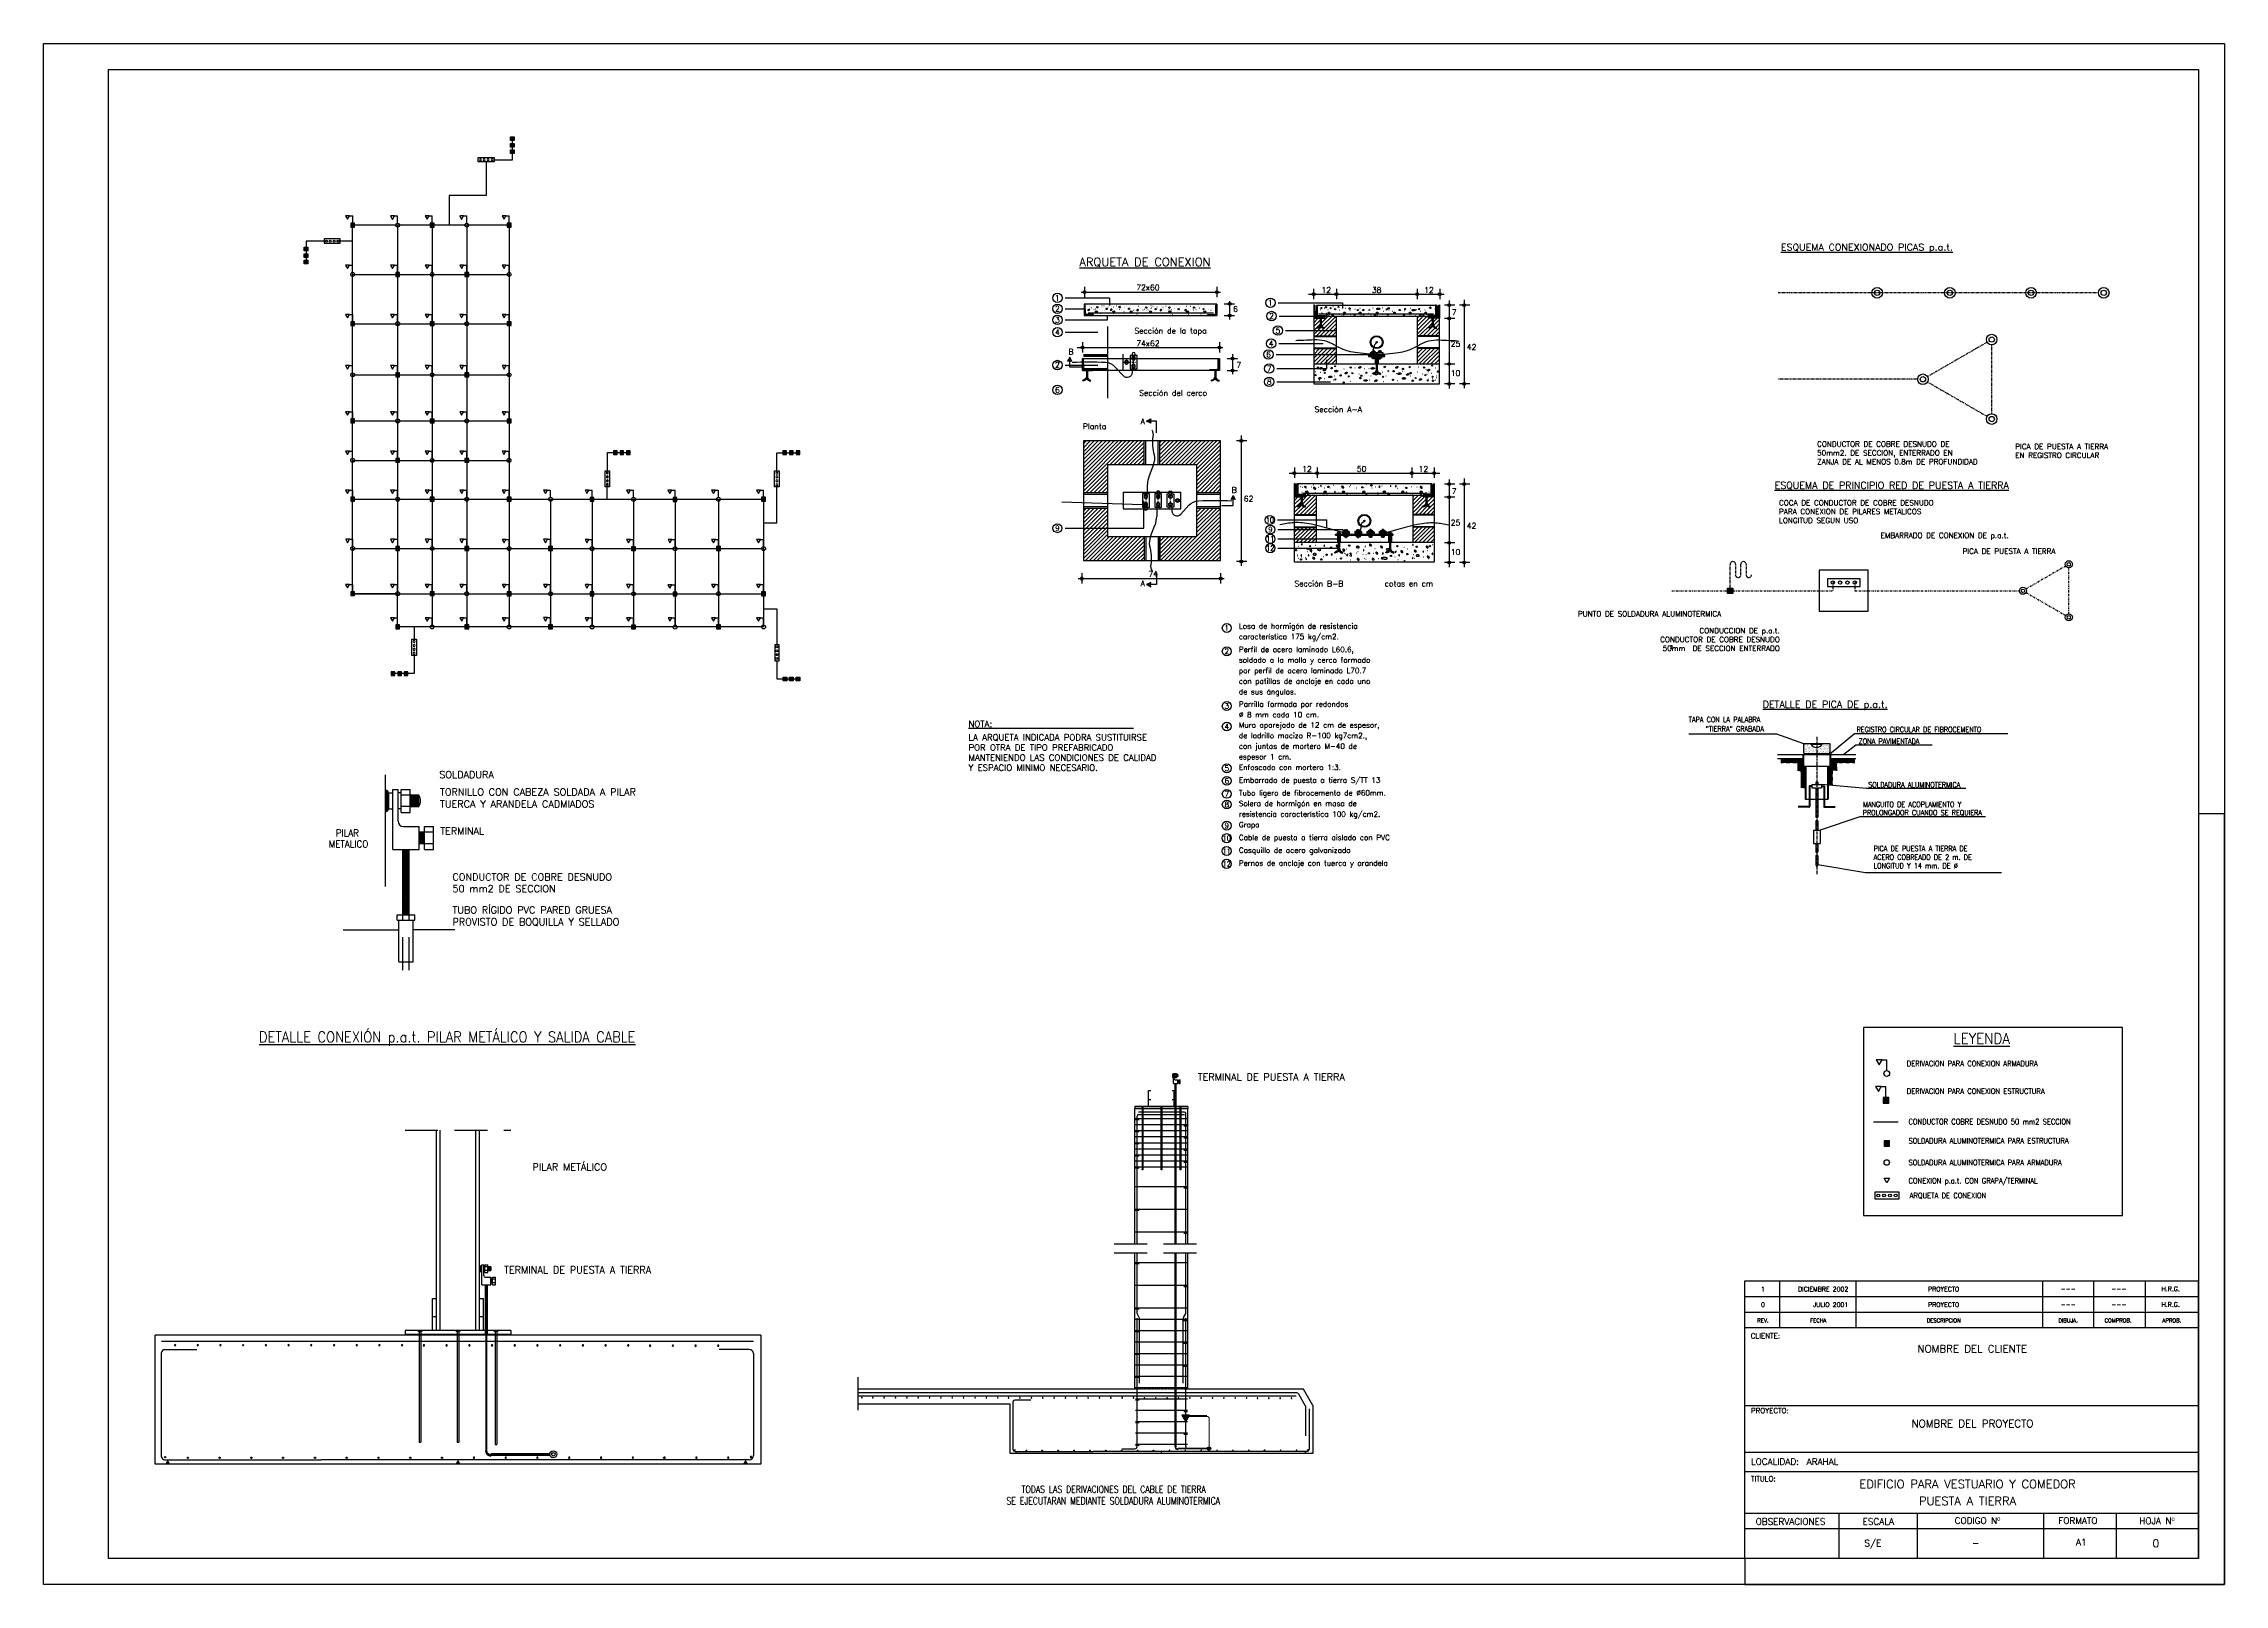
# Model space of a CAD drawing. Header units: millimetres. Extents: x 307650 to 308070, y 120844 to 121141.
import ezdxf
from ezdxf.enums import TextEntityAlignment as Align

# ---------------------------------------------------------------- set-up
doc = ezdxf.new("R2010")
doc.units = ezdxf.units.MM
for name, pattern in [('DASHDOT', [1, 0.5, -0.25, 0, -0.25]), ('TRAZO_Y_PUNTO', [1, 0.5, -0.25, 0, -0.25]), ('TRAZOS2', [9.525, 6.35, -3.175])]:
    doc.linetypes.add(name, pattern=pattern)
for name, color, linetype in [('015', 1, 'Continuous'), ('018', 1, 'Continuous'), ('020', 1, 'Continuous'), ('025', 7, 'Continuous'), ('035', 4, 'Continuous'), ('04', 4, 'Continuous'), ('07', 6, 'Continuous'), ('0VERDE', 3, 'Continuous'), ('ELEC', 5, 'DASHDOT'), ('ELECTRICIDAD', 7, 'Continuous'), ('NTE-1', 7, 'Continuous'), ('NTE-2', 2, 'Continuous'), ('NTE-3', 3, 'Continuous'), ('NTE-4', 4, 'Continuous'), ('NTE-COTAS', 1, 'Continuous'), ('NTE-TEXTOS', 7, 'Continuous'), ('NTE-TRAMA1', 9, 'Continuous'), ('PAVIMENTO', 7, 'Continuous'), ('PAVIMENTO1', 1, 'Continuous'), ('PTIERRA', 3, 'Continuous'), ('TEXTO', 7, 'Continuous')]:
    doc.layers.add(name, color=color, linetype=linetype)
doc.styles.add('NTE-ROM14', font='ROMAND8.shx', dxfattribs={"height": 1.4})
doc.styles.add('NTE-SIM14', font='SIMPLEX8.shx', dxfattribs={"height": 1.4})
doc.styles.add('ROMANS', font='romans', dxfattribs={"height": 6})
doc.styles.add('ROMANT', font='ROMANT.SHX')
doc.styles.get("Standard").update_dxf_attribs({"font": 'romans.shx'})
pattern_1 = [(45, (-363.9973, -172.7912), (-0.5089678, 0.5089678), [])]
pattern_2 = [(75, (307372.8807, 120843.17378), (-0.24669563, 0.0661019), []), (75, (307372.98496, 120843.23395), (-0.24669563, 0.0661019), [])]
pattern_3 = [(75, (307810.394194, 120916.815916), (-0.04111594, 0.011016983), []), (75, (307810.411575, 120916.825954), (-0.04111594, 0.011016983), [])]
pattern_4 = [(75, (307619.67026, 120854.25637), (-0.08223188, 0.022033965), []), (75, (307619.70502, 120854.27645), (-0.08223188, 0.022033965), [])]

# ---------------------------------------------------------------- blocks, each defined once
blk = doc.blocks.new('A1')
at = {"layer": '015'}
blk.add_lwpolyline([(-841, 0), (-841, 594), (0, 594), (0, 0)], close=True, dxfattribs=at)
blk.add_lwpolyline([(0, 0), (0, 297), (-10, 297)], dxfattribs=at)
at = {"layer": '07'}
blk.add_lwpolyline([(-816, 10), (-816, 584), (-10, 584), (-10, 10)], close=True, dxfattribs=at)
blk = doc.blocks.new('T')
at = {"layer": 'NTE-COTAS'}
blk.add_line((0, 1.37), (0, -1.21), dxfattribs=at)
for radius in [0.35, 0.3, 0.25, 0.2, 0.15, 0.0996, 0.0496]:
    blk.add_circle((0, 0), radius, dxfattribs=at)
blk = doc.blocks.new('GRA')
at = {"layer": '018'}
for p, q in [((-0.91, 0.55), (-0.91, 0.15)), ((-0.91, 0.35), (-0.74, 0.35)), ((-0.76, 0.7), (0.76, 0.7)), ((-0.76, 0), (0.76, 0)), ((-0.39, 0.35), (0.39, 0.35)), ((0.74, 0.35), (0.91, 0.35)), ((0.91, 0.15), (0.91, 0.55))]:
    blk.add_line(p, q, dxfattribs=at)
for centre in [(-0.56, 0.35), (0.56, 0.35)]:
    blk.add_circle(centre, 0.175, dxfattribs=at)
for centre, start, end in [((-0.76, 0.55), 90, 180), ((-0.76, 0.15), 180, 270), ((0.76, 0.55), 0, 90), ((0.76, 0.15), 270, 0)]:
    blk.add_arc(centre, 0.15, start, end, dxfattribs=at)
at = {"layer": '020'}
for p, q in [((-0.16, 1.27), (0.16, 1.27)), ((-0.16, 1.27), (-0.16, 1.07)), ((0, 0.76), (0, 1.07)), ((0.16, 1.27), (0.16, 1.07)), ((-0.16, -0.87), (-0.16, -0.67)), ((-0.16, -0.87), (0.16, -0.87)), ((0, -0.36), (0, -0.67)), ((0.16, -0.87), (0.16, -0.67))]:
    blk.add_line(p, q, dxfattribs=at)
for points in [[(-0.46, 0.76), (0.46, 0.76), (0.46, 1.07), (-0.46, 1.07)], [(-0.46, -0.36), (0.46, -0.36), (0.46, -0.67), (-0.46, -0.67)]]:
    blk.add_lwpolyline(points, close=True, dxfattribs=at)
at = {"layer": 'NTE-TRAMA1'}
for points in [[(0.46, 0.7), (-0.46, 0.7), (-0.46, 0.76), (0.46, 0.76)], [(0.46, -0.3), (-0.46, -0.3), (-0.46, -0.36), (0.46, -0.36)]]:
    blk.add_lwpolyline(points, close=True, dxfattribs=at)
blk = doc.blocks.new('TU')
at = {"layer": '020'}
blk.add_lwpolyline([(0.43, -0.25), (0.43, 0.25), (0, 0.5), (-0.43, 0.25), (-0.43, -0.25), (0, -0.5)], close=True, dxfattribs=at)
blk.add_circle((0, 0), 0.25, dxfattribs=at)
blk = doc.blocks.new('A$C61DE634C')
at = {"layer": 'NTE-TRAMA1'}
h = blk.add_hatch(dxfattribs=at)
h.set_pattern_fill('_U,_O', color=256, scale=0.719789, angle=45, pattern_type=0)
h.set_pattern_definition(pattern_1)
h.paths.add_polyline_path([(121.36, 136.85), (121.36, 141.41), (119.7, 141.41), (119.7, 139.99, 0.375547), (120.59, 138.98), (120.55, 138.73, -0.244051), (119.59, 139.4, -0.244051), (118.63, 138.73), (118.59, 138.98, 0.323835), (119.46, 139.81, -0.03674), (119.44, 139.99), (119.44, 141.41), (118.43, 141.41, -0.433647), (118.96, 141.7), (120.55, 141.82), (120.55, 141.83), (115.56, 141.83), (115.56, 136.85)])
h.paths.add_polyline_path([(115.56, 133.62), (115.56, 129.66), (121.36, 129.66), (121.36, 133.62)])
h.paths.add_polyline_path([(88.99, 132.08), (88.99, 129.66), (94.77, 129.66), (94.77, 132.08)])
h.paths.add_polyline_path([(88.99, 133.62), (88.99, 132.08), (94.77, 132.08), (94.77, 133.62)])
h.paths.add_polyline_path([(94.77, 136.85), (94.77, 138.22), (88.99, 138.22), (88.99, 136.85)])
h.paths.add_polyline_path([(94.77, 138.22), (94.77, 141.83), (89.69, 141.83), (91.37, 141.7, -0.433647), (91.9, 141.41), (90.89, 141.41), (90.89, 139.99, -0.03674), (90.88, 139.81, 0.323835), (91.74, 138.98), (91.71, 138.73, -0.244051), (90.75, 139.4, -0.244051), (89.78, 138.73), (89.75, 138.98, 0.375547), (90.63, 139.99), (90.63, 141.41), (88.99, 141.41), (88.99, 138.22)])
h = blk.add_hatch(dxfattribs=at)
h.set_pattern_fill('ANSI31,_O', color=256, scale=0.972945, angle=90)
h.set_pattern_definition([(135, (-363.99729, -172.79123), (-0.085997018, -0.085997018), [])])
h.paths.add_polyline_path([(107.28, 131.83), (103.06, 131.83), (103.06, 131.54), (103.91, 131.54), (103.91, 131.54), (104.8, 131.54), (104.8, 131.54), (105.53, 131.54), (105.53, 131.54), (106.42, 131.54), (106.42, 131.54), (107.28, 131.54)])
h = blk.add_hatch(dxfattribs=at)
h.set_pattern_fill('ANSI31', color=256, scale=0.972945, style=0)
h.set_pattern_definition([(135, (564.60553, -126.86668), (0.085997018, 0.085997018), [])])
h.paths.add_polyline_path([(105.33, 131.54), (105.52, 131.54), (105.52, 129.66), (105.33, 129.66)])
h.paths.add_polyline_path([(104.81, 131.54), (105.01, 131.54), (105.01, 129.66), (104.81, 129.66)])
h = blk.add_hatch(dxfattribs=at)
h.set_pattern_fill('_U', color=256, scale=0.719789, angle=45, style=0, pattern_type=0)
h.set_pattern_definition([(45, (-385.5783, -191.7378), (-0.5089678, 0.5089678), [])])
h.paths.add_polyline_path([(58.88, 85.26), (49.45, 85.26), (49.45, 79.1), (65.05, 79.1), (65.05, 92.49), (58.88, 92.49)])
h.paths.add_polyline_path([(58.88, 96.55), (65.05, 96.55), (65.05, 109.87), (49.45, 109.87), (49.45, 103.7), (58.88, 103.7)])
h.paths.add_polyline_path([(45.39, 103.7), (45.39, 109.87), (29.79, 109.87), (29.79, 96.55), (35.96, 96.55), (35.96, 103.7)])
h.paths.add_polyline_path([(45.39, 79.1), (45.39, 85.26), (35.96, 85.26), (35.96, 87.42), (29.79, 87.42), (29.79, 79.1)])
h.paths.add_polyline_path([(29.79, 87.42), (35.96, 87.42), (35.96, 92.49), (29.79, 92.49)])
h = blk.add_hatch(dxfattribs=at)
h.set_pattern_fill('U,_O', color=256, scale=0.719789, angle=45, pattern_type=0)
h.set_pattern_definition(pattern_1)
h.paths.add_polyline_path([(119.99, 87.68), (114.43, 87.68), (114.43, 83.73), (119.99, 83.73)])
h.paths.add_polyline_path([(89.61, 87.63), (84.04, 87.63), (84.04, 83.73), (89.61, 83.73)])
h.paths.add_polyline_path([(89.61, 92.11), (84.04, 92.11), (84.04, 90.97), (89.61, 90.97)])
h.paths.add_polyline_path([(89.61, 95.9), (84.73, 95.9, -0.00621), (84.72, 95.9), (84.71, 95.9), (86.42, 95.77, -0.433647), (86.95, 95.48), (85.99, 95.48), (85.99, 94.07, -0.03674), (85.98, 93.88, 0.323835), (86.84, 93.06), (86.81, 92.8, -0.244051), (85.85, 93.48, -0.244051), (84.88, 92.8), (84.85, 93.06, 0.375547), (85.73, 94.07), (85.73, 95.48), (84.04, 95.48), (84.04, 92.11), (89.61, 92.11)])
h = blk.add_hatch(dxfattribs=at)
h.set_pattern_fill('U,_O', color=256, scale=0.719789, angle=45, pattern_type=0)
h.set_pattern_definition(pattern_1)
h.paths.add_polyline_path([(117.83, 93.88, -0.03674), (117.82, 94.07), (117.82, 95.48), (117.09, 95.48, -0.433647), (117.61, 95.77), (119.33, 95.9), (114.43, 95.9), (114.43, 90.97), (119.99, 90.97), (119.99, 95.48), (118.07, 95.48), (118.07, 94.07, 0.375547), (118.96, 93.06), (118.92, 92.8, -0.244051), (117.96, 93.48, -0.244051), (117, 92.8), (116.96, 93.06, 0.323835)])
h = blk.add_hatch(dxfattribs=at)
h.set_pattern_fill('ANSI31', color=256, scale=0.972945, angle=180, style=0)
h.set_pattern_definition([(225, (-363.99729, -172.79123), (0.085997018, -0.085997018), [])])
h.paths.add_polyline_path([(94.62, 85.9), (94.62, 85.61), (96.83, 85.61), (96.83, 85.61), (97.72, 85.61), (97.72, 85.61), (99.99, 85.61), (99.99, 85.61), (100.88, 85.61), (100.88, 85.61), (103.15, 85.61), (103.15, 85.61), (104.04, 85.61), (104.04, 85.61), (106.32, 85.61), (106.32, 85.61), (107.21, 85.61), (107.21, 85.61), (109.42, 85.61), (109.42, 85.9)])
h = blk.add_hatch(dxfattribs=at)
h.set_pattern_fill('ANSI31', color=256, scale=0.972945, style=0)
h.set_pattern_definition([(45, (-363.99729, -172.79123), (-0.085997018, 0.085997018), [])])
h.paths.add_polyline_path([(95.28, 85.61), (95.09, 85.61), (95.09, 83.73), (95.28, 83.73)])
h.paths.add_polyline_path([(95.79, 85.61), (95.6, 85.61), (95.6, 83.73), (95.79, 83.73)])
h = blk.add_hatch(dxfattribs=at)
h.set_pattern_fill('ANSI31', color=256, scale=0.972945, style=0)
h.set_pattern_definition([(135, (568.03458, -172.79123), (0.085997018, 0.085997018), [])])
h.paths.add_polyline_path([(108.76, 85.61), (108.95, 85.61), (108.95, 83.73), (108.76, 83.73)])
h.paths.add_polyline_path([(108.24, 85.61), (108.44, 85.61), (108.44, 83.73), (108.24, 83.73)])
at = {"layer": '015', "linetype": 'Continuous'}
for centre, radius in [((23.09, 146.61), 1.21), ((77.85, 145.38), 1.21), ((23.09, 143.83), 1.21), ((23.09, 140.96), 1.21), ((78.14, 141.96), 1.21), ((23.09, 137.81), 1.21), ((78.04, 134.88), 1.21), ((79.78, 138.22), 1.21), ((23.09, 129.37), 1.21), ((23.09, 129.36), 1.21), ((77.36, 132.08), 1.21), ((77.56, 128.46), 1.21), ((23.09, 122.97), 1.21), ((77.56, 125.07), 1.21), ((77.71, 89.54), 1.17), ((23.09, 87.42), 1.14), ((77.84, 84.69), 1.17), ((77.84, 87.08), 1.14), ((77.84, 82.3), 1.17)]:
    blk.add_circle(centre, radius, dxfattribs=at)
at = {"layer": '015', "color": 7, "linetype": 'Continuous'}
blk.add_circle((66.63, 7.75), 1.17, dxfattribs=at)
at = {"layer": '018', "linetype": 'TRAZO_Y_PUNTO'}
for p, q in [((40.01, 130.09), (43.13, 130.09)), ((42.68, 128.37), (42.68, 131.82)), ((45.84, 96.27), (45.84, 92.82)), ((49, 92.82), (49, 96.27)), ((52.16, 92.82), (52.16, 96.27))]:
    blk.add_line(p, q, dxfattribs=at)
at = {"layer": '018'}
for p, q in [((103.47, 131.97), (103.47, 132.36)), ((104.74, 132.17), (103.47, 132.17)), ((106.72, 132.51), (103.62, 132.51)), ((105.6, 132.17), (106.86, 132.17)), ((106.86, 131.97), (106.86, 132.36))]:
    blk.add_line(p, q, dxfattribs=at)
for centre, start, end in [((103.62, 132.36), 90, 180), ((103.62, 131.97), 180, 270), ((106.72, 132.36), 0, 90), ((106.72, 131.97), 270, 0)]:
    blk.add_arc(centre, 0.146, start, end, dxfattribs=at)
at = {"layer": '020'}
for p, q in [((104.2, 133.06), (104.2, 132.87)), ((104.52, 133.06), (104.2, 133.06)), ((104.2, 130.98), (104.2, 131.17)), ((104.52, 130.98), (104.2, 130.98)), ((104.36, 132.56), (104.36, 132.87)), ((104.36, 131.48), (104.36, 131.17)), ((104.52, 133.06), (104.52, 132.87)), ((104.52, 130.98), (104.52, 131.17)), ((104.81, 131.54), (104.81, 129.66)), ((105.01, 132.38), (105.01, 132.19)), ((105.33, 132.38), (105.01, 132.38)), ((105.17, 131.88), (105.17, 132.19)), ((105.33, 132.38), (105.33, 132.19)), ((105.52, 131.54), (105.52, 129.66)), ((105.82, 133.06), (106.14, 133.06)), ((105.82, 133.06), (105.82, 132.87)), ((105.82, 130.98), (105.82, 131.17)), ((105.82, 130.98), (106.14, 130.98)), ((105.98, 132.56), (105.98, 132.87)), ((105.98, 131.48), (105.98, 131.17)), ((106.14, 133.06), (106.14, 132.87)), ((106.14, 130.98), (106.14, 131.17)), ((104.16, 126.98), (104.12, 127.23)), ((106.18, 126.98), (106.21, 127.23)), ((95.09, 85.61), (95.09, 83.73)), ((95.28, 86.46), (95.6, 86.46)), ((95.28, 86.46), (95.28, 86.27)), ((95.44, 85.96), (95.44, 86.27)), ((95.6, 86.46), (95.6, 86.27)), ((95.79, 85.61), (95.79, 83.73)), ((108.24, 85.61), (108.24, 83.73)), ((108.76, 86.46), (108.44, 86.46)), ((108.44, 86.46), (108.44, 86.27)), ((108.6, 85.96), (108.6, 86.27)), ((108.76, 86.46), (108.76, 86.27)), ((108.95, 85.61), (108.95, 83.73)), ((94.43, 81.05), (94.4, 81.31)), ((96.45, 81.05), (96.48, 81.31)), ((107.59, 81.05), (107.55, 81.31)), ((109.61, 81.05), (109.64, 81.31))]:
    blk.add_line(p, q, dxfattribs=at)
for points in [[(41.29, 129.84), (41.29, 130.35), (40.84, 130.61), (40.39, 130.35), (40.39, 129.84), (40.84, 129.58)], [(41.79, 128.37), (43.56, 128.37), (43.56, 131.82), (41.79, 131.82)], [(104.8, 132.56), (103.91, 132.56), (103.91, 132.87), (104.8, 132.87)], [(104.8, 131.48), (103.91, 131.48), (103.91, 131.17), (104.8, 131.17)], [(105.61, 131.88), (104.72, 131.88), (104.72, 132.19), (105.61, 132.19)], [(105.53, 132.56), (106.42, 132.56), (106.42, 132.87), (105.53, 132.87)], [(105.53, 131.48), (106.42, 131.48), (106.42, 131.17), (105.53, 131.17)], [(46.73, 96.27), (44.95, 96.27), (44.95, 92.82), (46.73, 92.82)], [(48.11, 92.82), (49.89, 92.82), (49.89, 96.27), (48.11, 96.27)], [(53.05, 92.82), (51.27, 92.82), (51.27, 96.27), (53.05, 96.27)], [(53.55, 94.29), (53.55, 94.8), (54, 95.06), (54.44, 94.8), (54.44, 94.29), (54, 94.03)], [(95, 85.96), (95.89, 85.96), (95.89, 86.27), (95, 86.27)], [(109.04, 85.96), (108.15, 85.96), (108.15, 86.27), (109.04, 86.27)]]:
    blk.add_lwpolyline(points, close=True, dxfattribs=at)
for points in [[(105.01, 129.66), (105.01, 128.24, -0.375547), (104.12, 127.23, -0.414773)], [(105.01, 129.66), (105.01, 128.24, 0.389445), (106.18, 126.97, -2.23932)], [(105.33, 129.66), (105.33, 128.24, 0.375547), (106.21, 127.23, 0.414773)], [(105.17, 127.63, -0.25001), (104.16, 126.97)], [(95.28, 83.73), (95.28, 82.32, -0.375547), (94.4, 81.31, -0.414773)], [(95.6, 83.73), (95.6, 82.32, -0.389445), (94.43, 81.05, 2.23932)], [(95.44, 81.7, 0.25001), (96.45, 81.05)], [(95.6, 83.73), (95.6, 82.32, 0.375547), (96.48, 81.31, 0.414773)], [(108.44, 83.73), (108.44, 82.32, -0.375547), (107.55, 81.31, -0.414773)], [(108.6, 81.7, -0.25001), (107.59, 81.05)], [(108.44, 83.73), (108.44, 82.32, 0.389445), (109.61, 81.05, -2.23932)], [(108.76, 83.73), (108.76, 82.32, 0.375547), (109.64, 81.31, 0.414773)]]:
    blk.add_lwpolyline(points, format="xyb", dxfattribs=at)
for centre in [(40.84, 130.09), (54, 94.55)]:
    blk.add_circle(centre, 0.257, dxfattribs=at)
at = {"layer": '020', "color": 7, "linetype": 'Continuous'}
for centre, radius in [((66.63, 61.79), 1.14), ((66.63, 55.78), 1.14), ((66.63, 41.73), 1.14), ((66.63, 36.46), 1.14), ((66.63, 25.72), 1.14), ((66.63, 22.49), 1.14), ((66.63, 19.14), 1.14), ((66.63, 16.42), 1.14), ((66.63, 10.98), 1.14), ((66.63, 4.46), 1.17), ((66.63, 1.17), 1.17)]:
    blk.add_circle(centre, radius, dxfattribs=at)
at = {"layer": 'NTE-1'}
for p, q in [((52.76, 142.26), (52.72, 142.26)), ((88.99, 144.85), (88.99, 124.54)), ((94.77, 141.83), (94.77, 129.66)), ((107.3, 141.93), (107.38, 141.93)), ((115.56, 141.83), (115.56, 129.66)), ((121.36, 124.54), (121.36, 144.75)), ((35.96, 139.24), (35.96, 120.81)), ((88.99, 136.85), (94.77, 136.85)), ((88.99, 136.8), (94.77, 136.8)), ((88.99, 136.75), (94.77, 136.75)), ((88.99, 136.69), (94.77, 136.69)), ((89.78, 138.73), (89.75, 138.98)), ((91.71, 138.73), (91.74, 138.98)), ((121.34, 136.85), (115.56, 136.85)), ((121.34, 136.8), (115.56, 136.8)), ((121.34, 136.75), (115.56, 136.75)), ((121.34, 136.69), (115.56, 136.69)), ((118.63, 138.73), (118.59, 138.98)), ((120.55, 138.73), (120.59, 138.98)), ((25.06, 129.37), (29.53, 129.37)), ((29.81, 132.1), (35.98, 132.1)), ((29.81, 132.05), (35.98, 132.05)), ((29.81, 132), (35.98, 132)), ((29.81, 131.95), (35.98, 131.95)), ((29.81, 131.9), (35.98, 131.9)), ((29.81, 131.84), (35.98, 131.84)), ((29.81, 131.79), (35.98, 131.79)), ((29.81, 131.74), (35.98, 131.74)), ((29.81, 131.69), (35.98, 131.69)), ((29.81, 131.64), (35.98, 131.64)), ((40.01, 127.99), (40.01, 132.2)), ((88.99, 133.78), (94.77, 133.78)), ((88.99, 133.72), (94.77, 133.72)), ((88.99, 133.67), (94.77, 133.67)), ((88.99, 133.62), (94.77, 133.62)), ((88.99, 129.66), (121.34, 129.66)), ((121.34, 133.78), (115.56, 133.78)), ((121.34, 133.72), (115.56, 133.72)), ((121.34, 133.67), (115.56, 133.67)), ((121.34, 133.62), (115.56, 133.62)), ((29.68, 125.23), (29.65, 125.48)), ((29.81, 128.5), (35.98, 128.5)), ((29.81, 128.45), (35.98, 128.45)), ((29.81, 128.4), (35.98, 128.4)), ((29.81, 128.35), (35.98, 128.35)), ((29.81, 128.29), (35.98, 128.29)), ((29.81, 128.24), (35.98, 128.24)), ((29.81, 128.19), (35.98, 128.19)), ((29.81, 128.14), (35.98, 128.14)), ((29.81, 128.09), (35.98, 128.09)), ((29.81, 128.04), (35.98, 128.04)), ((31.61, 125.23), (31.64, 125.48)), ((62.71, 125.23), (62.68, 125.48)), ((64.64, 125.23), (64.67, 125.48)), ((88.99, 124.54), (121.36, 124.54)), ((45.39, 103.7), (45.39, 109.87)), ((45.85, 103.7), (45.85, 109.87)), ((48.99, 103.7), (48.99, 109.87)), ((49.45, 103.7), (49.45, 109.87)), ((58.88, 103.7), (35.96, 103.7)), ((58.88, 103.7), (58.88, 85.26)), ((35.96, 96.53), (29.79, 96.53)), ((35.96, 96.07), (29.79, 96.07)), ((40.01, 96.66), (54.82, 96.66)), ((54.82, 92.44), (54.82, 96.66)), ((65.05, 96.55), (58.88, 96.55)), ((65.05, 96.09), (58.88, 96.09)), ((89.61, 95.9), (89.61, 83.73)), ((102.6, 98.68), (102.52, 98.68)), ((114.43, 95.9), (114.43, 83.73)), ((35.96, 92.95), (29.79, 92.95)), ((35.96, 92.49), (29.79, 92.49)), ((40.01, 92.44), (54.82, 92.44)), ((65.05, 92.95), (58.88, 92.95)), ((65.05, 92.49), (58.88, 92.49)), ((84.04, 90.97), (89.61, 90.97)), ((84.04, 90.97), (89.61, 90.97)), ((84.04, 90.82), (89.61, 90.82)), ((84.88, 92.8), (84.85, 93.06)), ((86.81, 92.8), (86.84, 93.06)), ((119.99, 90.97), (114.43, 90.97)), ((119.99, 90.97), (114.43, 90.97)), ((119.99, 90.82), (114.43, 90.82)), ((117, 92.8), (116.96, 93.06)), ((118.92, 92.8), (118.96, 93.06)), ((35.96, 85.26), (58.88, 85.26)), ((45.39, 85.26), (45.39, 79.1)), ((45.85, 85.26), (45.85, 79.1)), ((48.99, 85.26), (48.99, 79.1)), ((49.45, 85.26), (49.45, 79.1)), ((49.45, 79.1), (49.45, 85.26)), ((84.04, 87.79), (89.61, 87.79)), ((84.04, 87.63), (89.61, 87.63)), ((94.62, 85.9), (109.42, 85.9)), ((94.62, 85.61), (94.62, 85.9)), ((94.62, 85.61), (109.42, 85.61)), ((109.42, 85.61), (109.42, 85.9)), ((119.99, 87.79), (114.43, 87.79)), ((119.99, 87.68), (114.43, 87.68)), ((119.99, 83.73), (84.04, 83.73))]:
    blk.add_line(p, q, dxfattribs=at)
at = {"layer": 'NTE-1', "color": 7}
for p, q in [((35.96, 103.7), (35.96, 85.26)), ((40.01, 96.66), (40.01, 92.44))]:
    blk.add_line(p, q, dxfattribs=at)
at = {"layer": 'NTE-1'}
for points in [[(29.98, 145.05), (29.98, 142.12), (64.12, 142.12), (64.12, 145.05)], [(89.9, 144.72), (89.9, 142.15), (89.9, 142.09), (91.85, 142.09), (91.85, 141.83), (89.66, 141.83), (89.66, 144.72)], [(120.55, 144.72), (120.55, 141.83), (89.66, 141.83), (89.66, 144.72)], [(89.85, 144.67), (89.85, 142.04), (91.79, 142.04), (91.79, 141.88), (89.71, 141.88), (89.71, 144.67)], [(89.79, 144.62), (89.79, 141.99), (91.74, 141.99), (91.74, 141.93), (89.76, 141.93), (89.76, 144.62)], [(120.32, 144.72), (120.32, 142.15), (120.32, 142.09), (118.35, 142.09), (118.35, 141.83), (120.56, 141.83), (120.56, 144.72)], [(120.37, 144.67), (120.37, 142.04), (118.4, 142.04), (118.4, 141.88), (120.51, 141.88), (120.51, 144.67)], [(120.43, 144.62), (120.43, 141.99), (118.47, 141.99), (118.47, 141.93), (120.46, 141.93), (120.46, 144.62)], [(64.73, 131.01), (64.73, 127.95), (29.5, 127.95), (29.5, 131.01)], [(103.06, 131.54), (107.28, 131.54), (107.28, 131.83), (103.06, 131.83)], [(29.79, 109.87), (29.79, 79.1), (65.05, 79.1), (65.05, 109.87)], [(84.92, 98.8), (84.92, 96.22), (84.92, 96.17), (86.79, 96.17), (86.79, 95.9), (84.68, 95.9), (84.68, 98.8)], [(84.87, 98.74), (84.87, 96.11), (86.74, 96.11), (86.74, 95.95), (84.73, 95.95), (84.73, 98.74)], [(84.81, 98.69), (84.81, 96.06), (86.68, 96.06), (86.68, 96.01), (84.78, 96.01), (84.78, 98.69)], [(119.09, 98.8), (119.09, 96.22), (119.09, 96.17), (117.19, 96.17), (117.19, 95.9), (119.33, 95.9), (119.33, 98.8)], [(119.14, 98.74), (119.14, 96.11), (117.24, 96.11), (117.24, 95.95), (119.28, 95.95), (119.28, 98.74)], [(119.19, 98.69), (119.19, 96.06), (117.29, 96.06), (117.29, 96.01), (119.23, 96.01), (119.23, 98.69)]]:
    blk.add_lwpolyline(points, close=True, dxfattribs=at)
for points in [[(29.98, 145.03), (29.98, 142.12), (32.44, 142.12, 0.433647), (32, 142.37), (30.54, 142.48, -0.365816), (30.32, 142.69), (30.25, 144.77, 0.246851), (29.98, 145.03, -4.721301)], [(64.12, 145.03), (64.12, 142.12), (61.66, 142.12, -0.433647), (62.1, 142.37), (63.56, 142.48, 0.365816), (63.78, 142.69), (63.85, 144.77, -0.246851), (64.12, 145.03, 4.721301)], [(88.99, 144.85), (88.99, 141.41), (91.9, 141.41, 0.433647), (91.37, 141.7), (89.65, 141.83, -0.365816), (89.39, 142.09), (89.31, 144.54, 0.246851), (88.99, 144.85, -4.721301)], [(90.63, 141.41), (90.63, 139.99, -0.375547), (89.75, 138.98, -0.414773)], [(90.89, 141.41), (90.89, 139.99, -0.375547), (89.78, 138.73, 2.23932)], [(121.34, 144.85), (121.34, 141.41), (118.43, 141.41, -0.433647), (118.96, 141.7), (120.68, 141.83, 0.365816), (120.95, 142.09), (121.02, 144.54, -0.246851), (121.34, 144.85, 4.721301)], [(119.44, 141.41), (119.44, 139.99, 0.375547), (120.55, 138.73, -2.23932)], [(119.7, 141.41), (119.7, 139.99, 0.375547), (120.59, 138.98, 0.414773)], [(90.75, 139.4, 0.244051), (91.71, 138.73, -2.051493)], [(90.88, 139.81, 0.323835), (91.74, 138.98, 0.375547)], [(119.46, 139.81, -0.323835), (118.59, 138.98, -0.375547)], [(119.59, 139.4, -0.244051), (118.63, 138.73, 2.051493)], [(29.5, 131.04), (29.5, 127.95), (32.11, 127.95, 0.433647), (31.64, 128.21), (30.09, 128.33, -0.365816), (29.85, 128.56), (29.78, 130.76, 0.246851), (29.5, 131.04, -4.721301)], [(64.73, 131.04), (64.73, 127.95), (62.12, 127.95, -0.433647), (62.6, 128.21), (64.14, 128.33, 0.365816), (64.38, 128.56), (64.45, 130.76, -0.246851), (64.73, 131.04, 4.721301)], [(30.53, 127.91), (30.53, 126.49, -0.375547), (29.65, 125.48, -0.414773)], [(30.79, 127.91), (30.79, 126.49, -0.375547), (29.68, 125.23, 2.23932)], [(30.64, 125.9, 0.244051), (31.61, 125.23, -2.051493)], [(30.77, 126.31, 0.323835), (31.64, 125.48, 0.375547)], [(63.56, 127.91), (63.56, 126.49, -0.375547), (62.68, 125.48, -0.414773)], [(63.82, 127.91), (63.82, 126.49, -0.375547), (62.71, 125.23, 2.23932)], [(63.68, 125.9, 0.244051), (64.64, 125.23, -2.051493)], [(63.81, 126.31, 0.323835), (64.67, 125.48, 0.375547)], [(85.73, 95.48), (85.73, 94.07, -0.375547), (84.85, 93.06, -0.414773)], [(85.99, 95.48), (85.99, 94.07, -0.375547), (84.88, 92.8, 2.23932)], [(119.99, 98.92), (119.99, 95.48), (117.09, 95.48, -0.433647), (117.61, 95.77), (119.34, 95.9, 0.365816), (119.6, 96.16), (119.68, 98.61, -0.246851), (119.99, 98.92, 4.721301)], [(117.82, 95.48), (117.82, 94.07, 0.375547), (118.92, 92.8, -2.23932)], [(118.07, 95.48), (118.07, 94.07, 0.375547), (118.96, 93.06, 0.414773)], [(85.85, 93.48, 0.244051), (86.81, 92.8, -2.051493)], [(85.98, 93.88, 0.323835), (86.84, 93.06, 0.375547)], [(117.83, 93.88, -0.323835), (116.96, 93.06, -0.375547)], [(117.96, 93.48, -0.244051), (117, 92.8, 2.051493)]]:
    blk.add_lwpolyline(points, format="xyb", dxfattribs=at)
for points in [[(29.98, 142.12), (32.44, 142.12, 0.433647), (32, 142.37), (30.54, 142.48, -0.365816), (30.32, 142.69), (30.25, 144.77, 0.246851), (29.98, 145.03)], [(30.07, 142.21), (32.3, 142.21, 0.316836), (32.01, 142.28), (30.53, 142.39, -0.368225), (30.23, 142.69), (30.17, 144.75, 0.132652), (30.07, 144.89)], [(30.16, 142.29), (30.67, 142.29), (30.53, 142.3, -0.317808), (30.16, 142.61)], [(64.12, 142.12), (61.66, 142.12, -0.433647), (62.1, 142.37), (63.56, 142.48, 0.365816), (63.78, 142.69), (63.85, 144.77, -0.246851), (64.12, 145.03)], [(64.03, 142.21), (61.8, 142.21, -0.316836), (62.09, 142.28), (63.57, 142.39, 0.368225), (63.87, 142.69), (63.94, 144.75, -0.132652), (64.03, 144.89)], [(63.94, 142.29), (63.43, 142.29), (63.57, 142.3, 0.317808), (63.94, 142.61)], [(88.99, 141.41), (91.9, 141.41, 0.433647), (91.37, 141.7), (89.65, 141.83, -0.365816), (89.39, 142.09), (89.31, 144.54, 0.246851), (88.99, 144.85)], [(89.1, 141.51), (91.74, 141.51, 0.316836), (91.39, 141.59), (89.65, 141.73, -0.368225), (89.29, 142.08), (89.21, 144.52, 0.132652), (89.1, 144.68)], [(89.2, 141.61), (89.81, 141.61), (89.64, 141.62, -0.317808), (89.2, 141.98)], [(121.34, 141.41), (118.43, 141.41, -0.433647), (118.96, 141.7), (120.68, 141.83, 0.365816), (120.95, 142.09), (121.02, 144.54, -0.246851), (121.34, 144.85)], [(121.24, 141.51), (118.6, 141.51, -0.316836), (118.95, 141.59), (120.69, 141.73, 0.368225), (121.05, 142.08), (121.13, 144.52, -0.132652), (121.24, 144.68)], [(121.13, 141.61), (120.53, 141.61), (120.7, 141.62, 0.317808), (121.13, 141.98)], [(29.5, 127.95), (32.11, 127.95, 0.433647), (31.64, 128.21), (30.09, 128.33, -0.365816), (29.85, 128.56), (29.78, 130.76, 0.246851), (29.5, 131.04)], [(29.59, 128.05), (31.96, 128.05, 0.316836), (31.65, 128.12), (30.08, 128.24, -0.368225), (29.76, 128.56), (29.69, 130.75, 0.132652), (29.59, 130.89)], [(64.73, 127.95), (62.12, 127.95, -0.433647), (62.6, 128.21), (64.14, 128.33, 0.365816), (64.38, 128.56), (64.45, 130.76, -0.246851), (64.73, 131.04)], [(64.64, 128.05), (62.27, 128.05, -0.316836), (62.59, 128.12), (64.15, 128.24, 0.368225), (64.47, 128.56), (64.54, 130.75, -0.132652), (64.64, 130.89)], [(29.68, 128.14), (30.23, 128.14), (30.08, 128.15, -0.317808), (29.68, 128.47)], [(64.55, 128.14), (64.01, 128.14), (64.16, 128.15, 0.317808), (64.55, 128.47)], [(84.04, 95.48), (86.95, 95.48, 0.433647), (86.42, 95.77), (84.7, 95.9, -0.365816), (84.44, 96.16), (84.36, 98.61, 0.246851), (84.04, 98.92)], [(84.15, 95.58), (86.78, 95.58, 0.316836), (86.44, 95.67), (84.69, 95.8, -0.368225), (84.34, 96.16), (84.26, 98.59, 0.132652), (84.15, 98.75)], [(84.25, 95.69), (84.85, 95.69), (84.69, 95.7, -0.317808), (84.25, 96.06)], [(119.99, 95.48), (117.09, 95.48, -0.433647), (117.61, 95.77), (119.34, 95.9, 0.365816), (119.6, 96.16), (119.68, 98.61, -0.246851), (119.99, 98.92)], [(119.89, 95.58), (117.25, 95.58, -0.316836), (117.6, 95.67), (119.34, 95.8, 0.368225), (119.7, 96.16), (119.78, 98.59, -0.132652), (119.89, 98.75)], [(119.79, 95.69), (119.18, 95.69), (119.35, 95.7, 0.317808), (119.79, 96.06)]]:
    blk.add_lwpolyline(points, format="xyb", close=True, dxfattribs=at)
for points in [[(84.04, 83.73), (84.04, 98.92)], [(119.99, 98.76), (119.99, 78.72), (84.04, 78.72), (84.04, 84.1)], [(84.67, 98.8), (84.67, 95.9), (101.4, 95.9)], [(101.64, 98.8), (84.67, 98.8)], [(101.4, 95.9), (119.33, 95.9), (119.33, 98.8), (101.64, 98.8)], [(95.28, 83.73), (95.28, 83.16)]]:
    blk.add_lwpolyline(points, dxfattribs=at)
for centre, radius in [((105.17, 135.23), 1.65), ((105.17, 135.23), 1.46), ((105.17, 135.23), 0.159), ((105.17, 135.23), 0.108), ((105.17, 135.23), 0.0566), ((102.02, 89.31), 1.65), ((102.02, 89.31), 1.46), ((102.02, 89.31), 0.159), ((102.02, 89.31), 0.108), ((102.02, 89.31), 0.0566)]:
    blk.add_circle(centre, radius, dxfattribs=at)
at = {"layer": 'NTE-2'}
blk.add_lwpolyline([(84.04, 98.92), (84.04, 95.48), (86.95, 95.48, 0.433647), (86.42, 95.77), (84.7, 95.9, -0.365816), (84.44, 96.16), (84.36, 98.61, 0.246851), (84.04, 98.92, -4.721301)], format="xyb", dxfattribs=at)
at = {"layer": 'NTE-3'}
blk.add_line((43.07, 128.37), (43.07, 127.85), dxfattribs=at)
at = {"layer": 'NTE-3', "color": 6}
for p, q in [((47.81, 103.83), (46.65, 100.88)), ((45.45, 96.27), (45.45, 96.8)), ((46.23, 96.27), (46.23, 98.62)), ((24.26, 94.18), (44.85, 93.52)), ((48.61, 92.82), (48.61, 90.47)), ((49.39, 92.82), (49.39, 92.3)), ((51.77, 92.82), (51.77, 92.3)), ((47.02, 85.26), (48.18, 88.22))]:
    blk.add_line(p, q, dxfattribs=at)
for points in [[(103.47, 132.17), (102.58, 132.24), (101.75, 132.31), (100.98, 132.39), (100.26, 132.48), (99.61, 132.58), (99, 132.68), (98.46, 132.79), (97.97, 132.91), (97.51, 133.04), (97.04, 133.2), (96.56, 133.38), (96.07, 133.58), (95.58, 133.81), (95.08, 134.06), (94.58, 134.34), (94.06, 134.64), (93.53, 134.93), (92.98, 135.18), (92.4, 135.39), (91.79, 135.55), (91.16, 135.68), (90.5, 135.76), (89.82, 135.8), (89.11, 135.8), (88.4, 135.78), (87.73, 135.76), (87.09, 135.73), (86.48, 135.71), (85.91, 135.68), (85.36, 135.66), (84.85, 135.63), (84.38, 135.6)], [(106.86, 132.17), (107.75, 132.24), (108.58, 132.31), (109.35, 132.39), (110.07, 132.48), (110.73, 132.58), (111.33, 132.68), (111.88, 132.79), (112.36, 132.91), (112.83, 133.04), (113.3, 133.2), (113.78, 133.38), (114.26, 133.58), (114.75, 133.81), (115.25, 134.06), (115.76, 134.34), (116.27, 134.64), (116.8, 134.93), (117.36, 135.18), (117.94, 135.39), (118.55, 135.55), (119.18, 135.68), (119.84, 135.76), (120.52, 135.8), (121.23, 135.8), (121.93, 135.78), (122.61, 135.76), (123.25, 135.73), (123.85, 135.71), (124.43, 135.68), (124.97, 135.66), (125.48, 135.63), (125.96, 135.6)], [(96.73, 86.24), (95.15, 86.7), (93.7, 87.11), (92.39, 87.48), (91.2, 87.79), (90.15, 88.06), (89.22, 88.28), (88.43, 88.45), (87.76, 88.58), (87.18, 88.67), (86.61, 88.74), (86.08, 88.8), (85.56, 88.84), (85.07, 88.86), (84.61, 88.87), (84.17, 88.86), (83.75, 88.84), (83.34, 88.8), (82.93, 88.75), (82.51, 88.69), (82.08, 88.63), (81.64, 88.55), (81.2, 88.47), (80.75, 88.37), (80.29, 88.27)], [(107.31, 86.24), (108.89, 86.7), (110.33, 87.11), (111.65, 87.48), (112.84, 87.79), (113.89, 88.06), (114.82, 88.28), (115.61, 88.45), (116.27, 88.58), (116.86, 88.67), (117.42, 88.74), (117.96, 88.8), (118.47, 88.84), (118.96, 88.86), (119.43, 88.87), (119.87, 88.86), (120.28, 88.84), (120.69, 88.8), (121.11, 88.75), (121.53, 88.69), (121.96, 88.63), (122.39, 88.55), (122.84, 88.47), (123.29, 88.37), (123.75, 88.27)]]:
    blk.add_lwpolyline(points, dxfattribs=at)
for points in [[(42.29, 128.37), (42.29, 127.42, -0.681933), (40.06, 126.55), (37.92, 128.86, 0.203155), (35.47, 130.03, 0.010842), (26.91, 130.04, 0.010842)], [(43.07, 131.82), (43.07, 132.2, 1), (42.29, 132.2), (42.29, 131.82)], [(47.81, 103.83, 0.149453), (48.04, 106.2, -0.10465), (47.73, 111.04, 0.215769), (47.41, 112.6)], [(49.39, 96.27), (49.39, 96.66, 1), (48.61, 96.66), (48.61, 96.27)], [(51.77, 96.27), (51.77, 96.66, -1), (52.55, 96.66), (52.55, 96.27)], [(45.45, 92.82), (45.45, 92.44, 1), (46.23, 92.44), (46.23, 92.82)], [(52.55, 92.82), (52.55, 91.87, 0.681933), (54.78, 91), (56.92, 93.31, -0.203155), (59.37, 94.49, -0.010842), (67.93, 94.49, -0.010842)], [(47.02, 85.26, 0.149453), (46.79, 82.89, -0.10465), (47.11, 78.06, 0.215769), (47.42, 76.49)]]:
    blk.add_lwpolyline(points, format="xyb", dxfattribs=at)
for centre, start, end in [((52.4, 98.62), 158.5465, 180), ((42.44, 90.47), 338.5465, 0)]:
    blk.add_arc(centre, 6.17, start, end, dxfattribs=at)
at = {"layer": 'NTE-3', "color": 6, "start_tangent": (1, 0), "end_tangent": (1, 0)}
blk.add_spline([(105.17, 135.23), (104.7, 134.61), (104.31, 133.43), (104.24, 133.06)], degree=3, dxfattribs=at)
at = {"layer": 'NTE-3', "start_tangent": (1, 0), "end_tangent": (1, 0)}
blk.add_spline([(102.02, 89.31), (101.39, 88.68), (101.08, 87.43), (101.01, 86.58)], degree=3, dxfattribs=at)
at = {"layer": 'NTE-3'}
for p in [(45.84, 96.27), (45.84, 96.27), (49, 92.82)]:
    blk.add_point(p, dxfattribs=at)
at = {"layer": 'NTE-4'}
for p, q in [((30.97, 142.76), (63.23, 142.76)), ((90.21, 142.53), (119.77, 142.51)), ((86.19, 96.46), (117.44, 96.46))]:
    blk.add_line(p, q, dxfattribs=at)
for centre, radius in [((33.11, 143.03), 0.261), ((33.11, 143.03), 0.106), ((37.59, 143.03), 0.261), ((37.59, 143.03), 0.106), ((42.08, 143.03), 0.261), ((42.08, 143.03), 0.106), ((47.03, 143.03), 0.261), ((47.03, 143.03), 0.106), ((52.03, 143.03), 0.261), ((52.03, 143.03), 0.106), ((56.51, 143.03), 0.261), ((56.51, 143.03), 0.106), ((60.99, 143.03), 0.261), ((60.99, 143.03), 0.106), ((92.91, 142.76), 0.233), ((92.91, 142.76), 0.0949), ((96.9, 142.76), 0.233), ((96.9, 142.76), 0.0949), ((100.9, 142.76), 0.233), ((100.9, 142.76), 0.0949), ((105.32, 142.76), 0.233), ((105.32, 142.76), 0.0949), ((109.78, 142.76), 0.233), ((109.78, 142.76), 0.0949), ((113.77, 142.76), 0.233), ((113.77, 142.76), 0.0949), ((117.77, 142.76), 0.233), ((117.77, 142.76), 0.0949), ((87.19, 96.75), 0.275), ((87.19, 96.75), 0.112), ((91.92, 96.75), 0.275), ((96.65, 96.75), 0.275), ((101.88, 96.75), 0.275), ((107.15, 96.75), 0.275), ((111.88, 96.75), 0.275), ((116.62, 96.75), 0.275)]:
    blk.add_circle(centre, radius, dxfattribs=at)
at = {"layer": 'NTE-COTAS'}
for p, q in [((29.2, 148.08), (65.06, 148.08)), ((67.36, 145.82), (67.36, 141.07)), ((87.61, 147.58), (122.53, 147.58)), ((123.83, 145.95), (123.83, 123.33)), ((127.69, 146.16), (127.69, 123.38)), ((28.2, 133.84), (65.62, 133.84)), ((68.13, 132.16), (68.13, 127.05)), ((70.36, 111.29), (70.36, 77.73)), ((82.65, 101.61), (121.45, 101.61)), ((123.83, 99.98), (123.83, 77.4)), ((127.69, 100.18), (127.69, 77.45)), ((28.46, 74.47), (65.94, 74.47))]:
    blk.add_line(p, q, dxfattribs=at)
at = {"layer": 'NTE-TEXTOS'}
for p, q in [((25.06, 146.61), (36.48, 146.61)), ((36.48, 146.61), (36.48, 144.67)), ((25.06, 143.83), (30.03, 143.83)), ((25.06, 140.96), (35.98, 140.96)), ((35.98, 140.96), (35.98, 142.09)), ((79.81, 145.38), (96.35, 145.38)), ((80.1, 141.96), (89.29, 141.96)), ((96.35, 145.38), (96.35, 143.93)), ((25.06, 137.81), (33.47, 137.81)), ((80.01, 134.88), (91.42, 134.88)), ((81.75, 138.22), (94.8, 138.22)), ((25.06, 129.36), (33.47, 129.36)), ((26.25, 128.8), (26.25, 131.42)), ((79.33, 132.08), (104.09, 132.08)), ((92.39, 128.46), (92.39, 130.68)), ((29.28, 128.8), (26.25, 128.8)), ((79.52, 128.46), (92.39, 128.46)), ((79.52, 125.07), (93.26, 125.07)), ((48.6, 114.97), (45.99, 114.97)), ((48.6, 111.94), (48.6, 114.97)), ((68.28, 93.26), (68.28, 95.87)), ((45.29, 87.42), (45.29, 94.44)), ((65.26, 93.26), (68.28, 93.26)), ((25.06, 87.42), (45.29, 87.42)), ((79.68, 89.54), (92.39, 89.54)), ((79.8, 87.08), (96.54, 87.08)), ((79.8, 84.69), (95.23, 84.69)), ((92.39, 87.48), (92.39, 89.54)), ((96.54, 86.58), (96.54, 87.08)), ((79.8, 82.3), (95.44, 82.3)), ((48.6, 72.94), (45.99, 72.94)), ((48.6, 75.97), (48.6, 72.94))]:
    blk.add_line(p, q, dxfattribs=at)
for points in [[(26.8, 130.32), (26.25, 131.42), (25.71, 130.32), (26.25, 130.48)], [(26.56, 130.52), (26.25, 131.14), (25.95, 130.52), (26.25, 130.61)], [(26.32, 130.72), (26.25, 130.86), (26.18, 130.72), (26.25, 130.74)], [(47.09, 114.43), (45.99, 114.97), (47.09, 115.51), (46.93, 114.97)], [(46.89, 114.66), (46.27, 114.97), (46.89, 115.27), (46.8, 114.97)], [(46.69, 114.9), (46.55, 114.97), (46.69, 115.04), (46.67, 114.97)], [(67.74, 94.77), (68.28, 95.87), (68.83, 94.77), (68.28, 94.93)], [(67.98, 94.97), (68.28, 95.59), (68.59, 94.97), (68.28, 95.06)], [(68.21, 95.17), (68.28, 95.31), (68.35, 95.17), (68.28, 95.19)], [(47.09, 73.48), (45.99, 72.94), (47.09, 72.4), (46.93, 72.94)], [(46.89, 73.24), (46.27, 72.94), (46.89, 72.63), (46.8, 72.94)], [(46.69, 73.01), (46.55, 72.94), (46.69, 72.87), (46.67, 72.94)]]:
    blk.add_lwpolyline(points, close=True, dxfattribs=at)
at = {"layer": 'NTE-TRAMA1'}
for p, q in [((30.61, 143.8), (30.58, 143.8)), ((30.74, 144.83), (30.71, 144.83)), ((31.33, 144.47), (31.3, 144.47)), ((31.71, 144.19), (31.68, 144.19)), ((31.9, 144.06), (31.86, 144.06)), ((32.22, 145.28), (32.18, 145.28)), ((32.46, 144.44), (32.43, 144.44)), ((32.52, 143.56), (32.49, 143.56)), ((32.87, 143.75), (32.83, 143.75)), ((33.24, 143.56), (33.21, 143.56)), ((33.44, 142.39), (33.4, 142.39)), ((33.83, 143.59), (33.8, 143.59)), ((34.14, 142.59), (34.11, 142.59)), ((34.55, 144.06), (34.52, 144.06)), ((34.59, 144.62), (34.55, 144.62)), ((34.68, 144.06), (34.65, 144.06)), ((35.09, 144.47), (35.05, 144.47)), ((35.1, 143.36), (35.07, 143.36)), ((35.55, 143.16), (35.52, 143.16)), ((36, 142.65), (35.97, 142.65)), ((36.12, 144.28), (36.09, 144.28)), ((37.11, 144.53), (37.08, 144.53)), ((37.48, 144.25), (37.45, 144.25)), ((37.48, 142.52), (37.45, 142.52)), ((37.67, 144.13), (37.64, 144.13)), ((38.24, 144.5), (38.2, 144.5)), ((38.3, 143.62), (38.27, 143.62)), ((38.64, 143.81), (38.61, 143.81)), ((38.83, 142.46), (38.8, 142.46)), ((39.02, 143.62), (38.99, 143.62)), ((39.61, 143.66), (39.58, 143.66)), ((39.85, 142.71), (39.82, 142.71)), ((40.24, 143.03), (40.21, 143.03)), ((40.33, 144.13), (40.3, 144.13)), ((40.36, 144.69), (40.33, 144.69)), ((40.46, 144.13), (40.42, 144.13)), ((40.86, 144.53), (40.83, 144.53)), ((41.9, 144.34), (41.86, 144.34)), ((42.61, 143.42), (42.58, 143.42)), ((43.58, 142.39), (43.55, 142.39)), ((43.91, 144.4), (43.88, 144.4)), ((44.29, 144.12), (44.26, 144.12)), ((44.48, 144), (44.44, 144)), ((44.73, 142.65), (44.7, 142.65)), ((45.04, 144.37), (45.01, 144.37)), ((45.1, 143.5), (45.07, 143.5)), ((45.45, 143.68), (45.41, 143.68)), ((45.82, 143.5), (45.79, 143.5)), ((46.02, 143.36), (45.98, 143.36)), ((46.42, 143.53), (46.38, 143.53)), ((47.13, 144), (47.1, 144)), ((47.17, 144.56), (47.13, 144.56)), ((47.17, 143.93), (47.14, 143.93)), ((47.26, 144), (47.23, 144)), ((47.67, 144.4), (47.64, 144.4)), ((48.7, 144.22), (48.67, 144.22)), ((48.78, 144), (48.74, 144)), ((48.9, 142.91), (48.87, 142.91)), ((49.8, 142.78), (49.77, 142.78)), ((49.88, 144.4), (49.85, 144.4)), ((50.06, 142.33), (50.03, 142.33)), ((50.26, 144.12), (50.23, 144.12)), ((50.44, 144), (50.41, 144)), ((51.01, 144.37), (50.98, 144.37)), ((51.07, 143.5), (51.04, 143.5)), ((51.41, 143.68), (51.38, 143.68)), ((51.47, 142.59), (51.44, 142.59)), ((51.79, 143.5), (51.76, 143.5)), ((52.38, 143.53), (52.35, 143.53)), ((53.1, 144), (53.07, 144)), ((53.14, 144.56), (53.1, 144.56)), ((53.23, 144), (53.2, 144)), ((53.64, 144.4), (53.6, 144.4)), ((53.98, 143.1), (53.94, 143.1)), ((54.23, 142.84), (54.2, 142.84)), ((54.67, 144.22), (54.64, 144.22)), ((55.26, 142.65), (55.23, 142.65)), ((56.24, 144.4), (56.2, 144.4)), ((56.61, 144.12), (56.58, 144.12)), ((56.8, 144), (56.77, 144)), ((56.86, 142.39), (56.83, 142.39)), ((57.36, 144.37), (57.33, 144.37)), ((57.42, 143.5), (57.39, 143.5)), ((57.77, 143.68), (57.74, 143.68)), ((58.14, 143.5), (58.11, 143.5)), ((58.34, 143.03), (58.31, 143.03)), ((58.74, 143.53), (58.71, 143.53)), ((59.05, 142.78), (59.01, 142.78)), ((59.46, 144), (59.43, 144)), ((59.49, 144.56), (59.46, 144.56)), ((59.58, 144), (59.55, 144)), ((59.99, 144.4), (59.96, 144.4)), ((60.01, 142.46), (59.98, 142.46)), ((61.02, 144.22), (60.99, 144.22)), ((61.87, 143.74), (61.84, 143.74)), ((62.38, 144.51), (62.35, 144.51)), ((62.58, 143.36), (62.54, 143.36)), ((63.09, 144), (63.06, 144)), ((90.67, 143.63), (90.74, 143.63)), ((90.99, 142.74), (91.06, 142.74)), ((91.25, 142.69), (91.33, 142.69)), ((91.76, 144), (91.84, 144)), ((92.19, 142.7), (92.27, 142.7)), ((92.6, 143.64), (92.68, 143.64)), ((92.72, 142.18), (92.79, 142.18)), ((92.98, 142.34), (93.05, 142.34)), ((93.9, 144.44), (93.98, 144.44)), ((95.07, 142.51), (95.14, 142.51)), ((95.58, 143.56), (95.66, 143.56)), ((95.64, 142.41), (95.72, 142.41)), ((96.11, 142), (96.19, 142)), ((97.04, 143.99), (97.12, 143.99)), ((97.47, 142.43), (97.55, 142.43)), ((98.24, 143.42), (98.32, 143.42)), ((98.41, 142.33), (98.49, 142.33)), ((99.55, 143.69), (99.62, 143.69)), ((100.45, 142.61), (100.52, 142.61)), ((100.85, 144.02), (100.93, 144.02)), ((101.13, 142.3), (101.21, 142.3)), ((102.69, 143.19), (102.76, 143.19)), ((103.11, 142.68), (103.19, 142.68)), ((103.69, 142.26), (103.77, 142.26)), ((104.2, 144.04), (104.27, 144.04)), ((105.36, 142.28), (105.44, 142.28)), ((106.56, 142.44), (106.64, 142.44)), ((106.6, 144.16), (106.67, 144.16)), ((106.92, 143.17), (107, 143.17)), ((108.33, 143.55), (108.4, 143.55)), ((109.22, 143.24), (109.29, 143.24)), ((109.81, 142.36), (109.88, 142.36)), ((110.57, 144.09), (110.65, 144.09)), ((111.01, 142.42), (111.08, 142.42)), ((112.3, 143.37), (112.38, 143.37)), ((113.73, 142.34), (113.8, 142.34)), ((113.76, 143.96), (113.84, 143.96)), ((114.66, 142.56), (114.74, 142.56)), ((115.19, 142.09), (115.27, 142.09)), ((115.44, 143.6), (115.51, 143.6)), ((116.33, 143.19), (116.4, 143.19)), ((117.53, 143.52), (117.6, 143.52)), ((117.96, 142.43), (118.03, 142.43)), ((118.99, 144.57), (119.06, 144.57)), ((120.1, 143.8), (120.17, 143.8)), ((89.49, 129.04), (89.56, 129.04)), ((105.01, 131.54), (105.01, 129.66)), ((105.33, 131.54), (105.33, 129.66)), ((89.34, 127.68), (89.41, 127.68)), ((90.47, 125.49), (90.55, 125.49)), ((90.77, 127.53), (90.85, 127.53)), ((91.76, 125.94), (91.83, 125.94)), ((94.02, 125.56), (94.1, 125.56)), ((94.33, 126.55), (94.4, 126.55)), ((95.84, 127.98), (95.91, 127.98)), ((96.75, 128.36), (96.82, 128.36)), ((98.33, 125.26), (98.41, 125.26)), ((98.71, 127.38), (98.79, 127.38)), ((99.09, 125.94), (99.17, 125.94)), ((99.54, 128.66), (99.62, 128.66)), ((100.6, 127.07), (100.68, 127.07)), ((102.04, 128.44), (102.11, 128.44)), ((102.95, 126.55), (103.02, 126.55)), ((103.17, 128.51), (103.25, 128.51)), ((103.32, 125.56), (103.4, 125.56)), ((103.7, 126.62), (103.78, 126.62)), ((105.37, 127), (105.44, 127)), ((106.65, 127.6), (106.73, 127.6)), ((106.95, 125.11), (107.03, 125.11)), ((107.56, 126.62), (107.63, 126.62)), ((108.77, 126.85), (108.84, 126.85)), ((110.21, 127.23), (110.28, 127.23)), ((110.43, 125.41), (110.51, 125.41)), ((111.79, 127.83), (111.87, 127.83)), ((112.55, 125.87), (112.63, 125.87)), ((113.91, 126.55), (113.99, 126.55)), ((115.65, 127.6), (115.73, 127.6)), ((115.95, 128.89), (116.03, 128.89)), ((116.94, 127.07), (117.01, 127.07)), ((117.84, 128.28), (117.92, 128.28)), ((118.07, 127), (118.14, 127)), ((118.45, 125.71), (118.52, 125.71)), ((118.52, 127.68), (118.6, 127.68)), ((119.28, 127.3), (119.35, 127.3)), ((119.51, 125.94), (119.58, 125.94)), ((120.26, 128.66), (120.34, 128.66)), ((120.26, 125.56), (120.34, 125.56)), ((120.49, 126.55), (120.56, 126.55)), ((120.56, 126.17), (120.64, 126.17)), ((85.56, 98.08), (85.48, 98.08)), ((86.02, 96.62), (85.94, 96.62)), ((86.08, 97.87), (86, 97.87)), ((87.02, 97.65), (86.94, 97.65)), ((88.43, 97.96), (88.35, 97.96)), ((88.73, 96.23), (88.65, 96.23)), ((88.96, 98.53), (88.88, 98.53)), ((89.52, 96.49), (89.44, 96.49)), ((90.31, 97.89), (90.23, 97.89)), ((90.51, 96.37), (90.43, 96.37)), ((91.82, 97.72), (91.75, 97.72)), ((92.44, 96.05), (92.36, 96.05)), ((93.18, 97.71), (93.11, 97.71)), ((93.38, 96.35), (93.31, 96.35)), ((94.08, 98.43), (94, 98.43)), ((95.42, 96.44), (95.35, 96.44)), ((95.9, 97.69), (95.83, 97.69)), ((96.26, 96.38), (96.18, 96.38)), ((98.2, 98.04), (98.13, 98.04)), ((98.41, 98.4), (98.34, 98.4)), ((99.18, 96.36), (99.11, 96.36)), ((100.03, 97.76), (99.95, 97.76)), ((100.8, 96.35), (100.73, 96.35)), ((102.17, 97.9), (102.1, 97.9)), ((103.36, 96.33), (103.29, 96.33)), ((104, 97.71), (103.93, 97.71)), ((104.89, 98.01), (104.82, 98.01)), ((106.62, 98.21), (106.54, 98.21)), ((106.92, 96.43), (106.84, 96.43)), ((108.08, 98.09), (108.01, 98.09)), ((109.58, 96.36), (109.51, 96.36)), ((110.64, 97.66), (110.56, 97.66)), ((110.94, 96.35), (110.87, 96.35)), ((112.1, 98.06), (112.03, 98.06)), ((112.15, 96.44), (112.07, 96.44)), ((114.09, 98.1), (114.02, 98.1)), ((114.39, 96.17), (114.31, 96.17)), ((115.55, 97.99), (115.48, 97.99)), ((115.75, 96.36), (115.68, 96.36)), ((117.33, 98.39), (117.26, 98.39)), ((117.69, 96.51), (117.61, 96.51)), ((118.05, 96.56), (117.98, 96.56)), ((118.68, 96.66), (118.6, 96.66)), ((118.79, 97.8), (118.72, 97.8)), ((95.28, 85.61), (95.28, 83.73)), ((95.6, 85.61), (95.6, 83.73)), ((108.44, 85.61), (108.44, 83.73)), ((108.76, 85.61), (108.76, 83.73)), ((84.82, 80.24), (84.74, 80.24)), ((84.89, 80.62), (84.82, 80.62)), ((85.12, 82.74), (85.05, 82.74)), ((85.12, 79.64), (85.05, 79.64)), ((85.88, 80.02), (85.8, 80.02)), ((86.94, 79.79), (86.86, 79.79)), ((87.23, 82.01), (87.15, 82.01)), ((87.51, 81.33), (87.43, 81.33)), ((88.45, 81.15), (88.37, 81.15)), ((88.87, 80.65), (88.79, 80.65)), ((89.43, 82.96), (89.36, 82.96)), ((91.62, 80.08), (91.54, 80.08)), ((92.13, 82.28), (92.05, 82.28)), ((94.88, 80.21), (94.81, 80.21)), ((94.95, 79.49), (94.88, 79.49)), ((95.98, 81.04), (95.9, 81.04)), ((96.74, 81.42), (96.66, 81.42)), ((97, 80.96), (96.93, 80.96)), ((97.19, 80.74), (97.11, 80.74)), ((97.42, 82.02), (97.34, 82.02)), ((97.82, 80.7), (97.75, 80.7)), ((98.29, 80.36), (98.21, 80.36)), ((98.43, 79.19), (98.35, 79.19)), ((100.08, 80.98), (100, 80.98)), ((100.4, 81.39), (100.32, 81.39)), ((101.68, 80.7), (101.61, 80.7)), ((102.06, 79.64), (101.98, 79.64)), ((102.21, 82.59), (102.13, 82.59)), ((102.35, 82.78), (102.28, 82.78)), ((102.44, 80.62), (102.36, 80.62)), ((102.47, 79.39), (102.4, 79.39)), ((104.42, 80.95), (104.34, 80.95)), ((104.79, 82.09), (104.72, 82.09)), ((105.66, 79.58), (105.59, 79.58)), ((108.39, 81.15), (108.31, 81.15)), ((109.45, 82.74), (109.37, 82.74)), ((109.9, 80.02), (109.82, 80.02)), ((110.28, 81.45), (110.2, 81.45)), ((110.66, 79.34), (110.58, 79.34)), ((112.24, 82.44), (112.17, 82.44)), ((113.15, 82.06), (113.07, 82.06)), ((114.66, 80.62), (114.59, 80.62)), ((114.97, 79.64), (114.89, 79.64)), ((117.23, 80.02), (117.16, 80.02)), ((118.22, 81.6), (118.14, 81.6)), ((118.52, 79.56), (118.44, 79.56)), ((119.5, 83.12), (119.43, 83.12)), ((119.65, 81.76), (119.58, 81.76))]:
    blk.add_line(p, q, dxfattribs=at)
for points in [[(31.1, 143.66), (30.95, 143.59), (30.95, 143.43), (31.03, 143.35), (31.24, 143.44), (31.39, 143.61), (31.28, 143.68), (31.19, 143.7)], [(36.88, 143.72), (36.73, 143.65), (36.73, 143.49), (36.8, 143.42), (37.02, 143.51), (37.16, 143.67), (37.06, 143.74), (36.97, 143.76)], [(43.68, 143.6), (43.53, 143.52), (43.53, 143.36), (43.61, 143.29), (43.82, 143.38), (43.97, 143.54), (43.86, 143.61), (43.77, 143.63)], [(49.65, 143.6), (49.5, 143.52), (49.5, 143.36), (49.58, 143.29), (49.79, 143.38), (49.94, 143.54), (49.83, 143.61), (49.74, 143.63)], [(56, 143.6), (55.86, 143.52), (55.86, 143.36), (55.93, 143.29), (56.15, 143.38), (56.29, 143.54), (56.18, 143.61), (56.09, 143.63)], [(91, 144.14), (91.16, 143.99), (90.93, 143.84), (90.93, 144.14)], [(92.32, 142.32), (92.48, 142.17), (92.25, 142.02), (92.25, 142.32)], [(93.36, 144.11), (93.51, 143.95), (93.28, 143.8), (93.28, 144.11)], [(95.34, 144.43), (95.49, 144.28), (95.26, 144.13), (95.26, 144.43)], [(96.71, 142.51), (96.86, 142.36), (96.64, 142.21), (96.64, 142.51)], [(100.31, 143.63), (100.46, 143.48), (100.23, 143.33), (100.23, 143.63)], [(101.83, 142.5), (101.99, 142.35), (101.76, 142.2), (101.76, 142.5)], [(103.28, 143.66), (103.44, 143.51), (103.21, 143.35), (103.21, 143.66)], [(105.48, 143.99), (105.51, 143.99), (105.56, 144), (105.6, 144), (105.64, 144), (105.68, 144), (105.73, 143.99), (105.77, 143.98), (105.81, 143.97), (105.84, 143.96), (105.88, 143.95), (105.91, 143.93), (105.94, 143.91), (105.96, 143.89), (105.98, 143.87), (105.99, 143.85), (105.99, 143.82), (105.99, 143.8), (105.99, 143.78), (105.97, 143.77), (105.95, 143.75), (105.93, 143.73), (105.9, 143.71), (105.86, 143.7), (105.82, 143.68), (105.77, 143.67), (105.72, 143.66), (105.67, 143.64), (105.62, 143.63), (105.56, 143.63), (105.51, 143.62), (105.46, 143.62), (105.41, 143.62), (105.37, 143.63), (105.33, 143.63), (105.3, 143.64), (105.27, 143.66), (105.25, 143.67), (105.23, 143.69), (105.22, 143.71), (105.21, 143.73), (105.2, 143.75), (105.2, 143.77), (105.2, 143.79), (105.2, 143.82), (105.21, 143.84), (105.22, 143.86), (105.23, 143.88), (105.25, 143.9), (105.27, 143.91), (105.29, 143.93), (105.31, 143.94), (105.34, 143.95), (105.37, 143.97), (105.4, 143.97), (105.44, 143.98)], [(107.78, 143.8), (107.93, 143.65), (107.71, 143.5), (107.71, 143.8)], [(108.05, 142.44), (108.21, 142.29), (107.98, 142.14), (107.98, 142.44)], [(112.48, 143.88), (112.63, 143.73), (112.41, 143.58), (112.41, 143.88)], [(114.59, 143.67), (114.62, 143.68), (114.67, 143.68), (114.71, 143.68), (114.75, 143.68), (114.79, 143.68), (114.84, 143.68), (114.88, 143.67), (114.92, 143.66), (114.95, 143.65), (114.99, 143.63), (115.02, 143.61), (115.05, 143.59), (115.07, 143.57), (115.09, 143.55), (115.1, 143.53), (115.1, 143.51), (115.1, 143.49), (115.1, 143.47), (115.08, 143.45), (115.07, 143.43), (115.04, 143.42), (115.01, 143.4), (114.97, 143.38), (114.93, 143.37), (114.88, 143.35), (114.83, 143.34), (114.78, 143.33), (114.73, 143.32), (114.67, 143.31), (114.62, 143.31), (114.57, 143.3), (114.52, 143.31), (114.48, 143.31), (114.44, 143.32), (114.41, 143.33), (114.39, 143.34), (114.36, 143.36), (114.34, 143.38), (114.33, 143.4), (114.32, 143.42), (114.31, 143.44), (114.31, 143.46), (114.31, 143.48), (114.31, 143.5), (114.32, 143.52), (114.33, 143.54), (114.34, 143.56), (114.36, 143.58), (114.38, 143.6), (114.4, 143.61), (114.42, 143.63), (114.45, 143.64), (114.48, 143.65), (114.51, 143.66), (114.55, 143.67)], [(116.09, 143.86), (116.24, 143.71), (116.01, 143.56), (116.01, 143.86)], [(117.2, 142.41), (117.35, 142.26), (117.12, 142.11), (117.12, 142.41)], [(94.48, 129.19), (94.63, 129.04), (94.4, 128.89), (94.4, 129.19)], [(100.98, 128.96), (101.01, 128.96), (101.04, 128.95), (101.06, 128.94), (101.08, 128.92), (101.09, 128.89), (101.1, 128.87), (101.1, 128.84), (101.09, 128.81), (101.09, 128.78), (101.08, 128.76), (101.06, 128.73), (101.05, 128.7), (101.02, 128.68), (101, 128.65), (100.97, 128.63), (100.93, 128.61), (100.89, 128.59), (100.85, 128.58), (100.8, 128.57), (100.76, 128.56), (100.71, 128.56), (100.67, 128.56), (100.63, 128.56), (100.6, 128.57), (100.58, 128.59), (100.56, 128.61), (100.55, 128.64), (100.55, 128.67), (100.55, 128.7), (100.57, 128.73), (100.59, 128.77), (100.62, 128.8), (100.65, 128.83), (100.7, 128.86), (100.74, 128.89), (100.79, 128.92), (100.84, 128.94), (100.89, 128.95), (100.94, 128.96)], [(103.91, 132.51), (104.8, 132.51), (104.8, 132.56), (103.91, 132.56)], [(103.91, 131.54), (104.8, 131.54), (104.8, 131.48), (103.91, 131.48)], [(104.72, 131.83), (105.61, 131.83), (105.61, 131.88), (104.72, 131.88)], [(106.42, 132.51), (105.53, 132.51), (105.53, 132.56), (106.42, 132.56)], [(106.42, 131.54), (105.53, 131.54), (105.53, 131.48), (106.42, 131.48)], [(110.51, 128.96), (110.54, 128.96), (110.57, 128.95), (110.59, 128.94), (110.61, 128.92), (110.62, 128.89), (110.62, 128.87), (110.62, 128.84), (110.62, 128.81), (110.61, 128.78), (110.6, 128.76), (110.59, 128.73), (110.57, 128.7), (110.55, 128.68), (110.52, 128.65), (110.49, 128.63), (110.46, 128.61), (110.42, 128.59), (110.37, 128.58), (110.33, 128.57), (110.28, 128.56), (110.24, 128.56), (110.2, 128.56), (110.16, 128.56), (110.13, 128.57), (110.11, 128.59), (110.09, 128.61), (110.08, 128.64), (110.07, 128.67), (110.08, 128.7), (110.09, 128.73), (110.11, 128.77), (110.14, 128.8), (110.18, 128.83), (110.22, 128.86), (110.27, 128.89), (110.32, 128.92), (110.37, 128.94), (110.42, 128.95), (110.47, 128.96)], [(113.68, 128.96), (113.83, 128.81), (113.61, 128.66), (113.61, 128.96)], [(119.43, 129.34), (119.58, 129.19), (119.35, 129.04), (119.35, 129.34)], [(89.49, 126.92), (89.64, 126.77), (89.41, 126.62), (89.41, 126.92)], [(90.7, 126.17), (90.73, 126.16), (90.76, 126.16), (90.78, 126.14), (90.8, 126.12), (90.81, 126.1), (90.81, 126.07), (90.81, 126.05), (90.81, 126.02), (90.8, 125.99), (90.79, 125.96), (90.78, 125.93), (90.76, 125.91), (90.74, 125.88), (90.71, 125.86), (90.68, 125.84), (90.65, 125.82), (90.61, 125.8), (90.56, 125.78), (90.52, 125.77), (90.47, 125.76), (90.43, 125.76), (90.39, 125.76), (90.35, 125.77), (90.32, 125.78), (90.29, 125.79), (90.28, 125.82), (90.27, 125.84), (90.26, 125.87), (90.27, 125.9), (90.28, 125.94), (90.3, 125.97), (90.33, 126), (90.37, 126.04), (90.41, 126.07), (90.46, 126.09), (90.51, 126.12), (90.56, 126.14), (90.61, 126.15), (90.66, 126.16)], [(91, 128.74), (91.03, 128.73), (91.06, 128.72), (91.08, 128.71), (91.1, 128.69), (91.11, 128.67), (91.11, 128.64), (91.12, 128.61), (91.11, 128.59), (91.11, 128.56), (91.1, 128.53), (91.08, 128.5), (91.06, 128.48), (91.04, 128.45), (91.02, 128.43), (90.98, 128.4), (90.95, 128.38), (90.91, 128.37), (90.87, 128.35), (90.82, 128.34), (90.78, 128.33), (90.73, 128.33), (90.69, 128.33), (90.65, 128.34), (90.62, 128.35), (90.6, 128.36), (90.58, 128.39), (90.57, 128.41), (90.57, 128.44), (90.57, 128.47), (90.58, 128.51), (90.6, 128.54), (90.63, 128.57), (90.67, 128.61), (90.71, 128.64), (90.76, 128.66), (90.81, 128.69), (90.86, 128.71), (90.91, 128.72), (90.96, 128.73)], [(91.91, 128.28), (91.94, 128.28), (91.97, 128.27), (91.99, 128.26), (92.01, 128.24), (92.02, 128.21), (92.02, 128.19), (92.02, 128.16), (92.02, 128.13), (92.01, 128.1), (92, 128.08), (91.99, 128.05), (91.97, 128.02), (91.95, 128), (91.92, 127.97), (91.89, 127.95), (91.86, 127.93), (91.82, 127.91), (91.77, 127.9), (91.73, 127.89), (91.68, 127.88), (91.64, 127.88), (91.6, 127.88), (91.56, 127.88), (91.53, 127.89), (91.5, 127.91), (91.49, 127.93), (91.48, 127.96), (91.47, 127.99), (91.48, 128.02), (91.49, 128.05), (91.51, 128.09), (91.54, 128.12), (91.58, 128.15), (91.62, 128.18), (91.67, 128.21), (91.72, 128.24), (91.77, 128.26), (91.82, 128.27), (91.87, 128.28)], [(91.83, 127.45), (91.98, 127.3), (91.76, 127.15), (91.76, 127.45)], [(93.15, 126.49), (93.19, 126.5), (93.23, 126.5), (93.27, 126.5), (93.32, 126.5), (93.36, 126.5), (93.4, 126.49), (93.44, 126.49), (93.48, 126.48), (93.52, 126.46), (93.55, 126.45), (93.58, 126.43), (93.61, 126.41), (93.63, 126.39), (93.65, 126.37), (93.66, 126.35), (93.67, 126.33), (93.67, 126.31), (93.66, 126.29), (93.65, 126.27), (93.63, 126.25), (93.6, 126.23), (93.57, 126.22), (93.54, 126.2), (93.5, 126.19), (93.45, 126.17), (93.4, 126.16), (93.35, 126.15), (93.29, 126.14), (93.24, 126.13), (93.18, 126.12), (93.13, 126.12), (93.09, 126.12), (93.05, 126.13), (93.01, 126.14), (92.98, 126.15), (92.95, 126.16), (92.93, 126.18), (92.91, 126.19), (92.89, 126.21), (92.88, 126.23), (92.88, 126.25), (92.87, 126.28), (92.87, 126.3), (92.88, 126.32), (92.88, 126.34), (92.89, 126.36), (92.91, 126.38), (92.92, 126.4), (92.94, 126.41), (92.96, 126.43), (92.99, 126.44), (93.02, 126.46), (93.05, 126.47), (93.08, 126.48), (93.11, 126.49)], [(94.66, 128), (94.7, 128.01), (94.74, 128.01), (94.78, 128.01), (94.83, 128.01), (94.87, 128.01), (94.91, 128.01), (94.95, 128), (94.99, 127.99), (95.03, 127.97), (95.06, 127.96), (95.09, 127.94), (95.12, 127.92), (95.14, 127.9), (95.16, 127.88), (95.17, 127.86), (95.18, 127.84), (95.18, 127.82), (95.17, 127.8), (95.16, 127.78), (95.14, 127.76), (95.12, 127.74), (95.09, 127.73), (95.05, 127.71), (95.01, 127.7), (94.96, 127.68), (94.91, 127.67), (94.86, 127.66), (94.8, 127.65), (94.75, 127.64), (94.7, 127.64), (94.65, 127.63), (94.6, 127.63), (94.56, 127.64), (94.52, 127.65), (94.49, 127.66), (94.46, 127.67), (94.44, 127.69), (94.42, 127.71), (94.41, 127.72), (94.39, 127.74), (94.39, 127.77), (94.38, 127.79), (94.38, 127.81), (94.39, 127.83), (94.39, 127.85), (94.4, 127.87), (94.42, 127.89), (94.43, 127.91), (94.45, 127.93), (94.48, 127.94), (94.5, 127.96), (94.53, 127.97), (94.56, 127.98), (94.59, 127.99), (94.62, 128)], [(94.55, 125.79), (94.7, 125.64), (94.48, 125.49), (94.48, 125.79)], [(97.5, 127.53), (97.54, 127.53), (97.56, 127.52), (97.59, 127.5), (97.6, 127.48), (97.61, 127.46), (97.62, 127.43), (97.62, 127.41), (97.62, 127.38), (97.61, 127.35), (97.6, 127.32), (97.58, 127.29), (97.57, 127.27), (97.54, 127.24), (97.52, 127.22), (97.49, 127.2), (97.45, 127.18), (97.41, 127.16), (97.37, 127.14), (97.32, 127.13), (97.28, 127.12), (97.23, 127.12), (97.19, 127.12), (97.16, 127.13), (97.12, 127.14), (97.1, 127.15), (97.08, 127.18), (97.07, 127.2), (97.07, 127.23), (97.07, 127.26), (97.09, 127.3), (97.11, 127.33), (97.14, 127.36), (97.17, 127.4), (97.22, 127.43), (97.26, 127.46), (97.31, 127.48), (97.37, 127.5), (97.42, 127.52), (97.46, 127.53)], [(98.03, 126.55), (98.18, 126.39), (97.96, 126.24), (97.96, 126.55)], [(98.94, 127.38), (99.09, 127.23), (98.86, 127.07), (98.86, 127.38)], [(102.22, 125.59), (102.26, 125.59), (102.3, 125.59), (102.35, 125.6), (102.39, 125.6), (102.43, 125.59), (102.47, 125.59), (102.51, 125.58), (102.55, 125.57), (102.59, 125.56), (102.63, 125.54), (102.66, 125.52), (102.68, 125.5), (102.71, 125.48), (102.72, 125.46), (102.74, 125.44), (102.74, 125.42), (102.74, 125.4), (102.74, 125.38), (102.72, 125.36), (102.7, 125.34), (102.68, 125.33), (102.65, 125.31), (102.61, 125.29), (102.57, 125.28), (102.52, 125.26), (102.47, 125.25), (102.42, 125.24), (102.37, 125.23), (102.31, 125.22), (102.26, 125.22), (102.21, 125.21), (102.16, 125.22), (102.12, 125.22), (102.08, 125.23), (102.05, 125.24), (102.02, 125.25), (102, 125.27), (101.98, 125.29), (101.97, 125.31), (101.96, 125.33), (101.95, 125.35), (101.95, 125.37), (101.95, 125.39), (101.95, 125.41), (101.96, 125.43), (101.97, 125.45), (101.98, 125.47), (102, 125.49), (102.01, 125.51), (102.04, 125.52), (102.06, 125.54), (102.09, 125.55), (102.12, 125.56), (102.15, 125.57), (102.19, 125.58)], [(102.57, 127.53), (102.72, 127.38), (102.49, 127.23), (102.49, 127.53)], [(104.06, 128.68), (104.1, 128.69), (104.14, 128.69), (104.18, 128.69), (104.23, 128.69), (104.27, 128.69), (104.31, 128.69), (104.35, 128.68), (104.39, 128.67), (104.43, 128.65), (104.46, 128.64), (104.49, 128.62), (104.52, 128.6), (104.54, 128.58), (104.56, 128.56), (104.57, 128.54), (104.58, 128.52), (104.58, 128.5), (104.57, 128.48), (104.56, 128.46), (104.54, 128.44), (104.52, 128.42), (104.49, 128.41), (104.45, 128.39), (104.41, 128.38), (104.36, 128.36), (104.31, 128.35), (104.26, 128.34), (104.2, 128.33), (104.15, 128.32), (104.1, 128.32), (104.05, 128.31), (104, 128.31), (103.96, 128.32), (103.92, 128.33), (103.89, 128.34), (103.86, 128.35), (103.84, 128.37), (103.82, 128.39), (103.8, 128.4), (103.79, 128.42), (103.79, 128.45), (103.78, 128.47), (103.78, 128.49), (103.79, 128.51), (103.79, 128.53), (103.8, 128.55), (103.82, 128.57), (103.83, 128.59), (103.85, 128.61), (103.87, 128.62), (103.9, 128.64), (103.93, 128.65), (103.96, 128.66), (103.99, 128.67), (104.02, 128.68)], [(105.14, 125.56), (105.17, 125.56), (105.2, 125.55), (105.22, 125.54), (105.24, 125.52), (105.25, 125.49), (105.25, 125.47), (105.26, 125.44), (105.25, 125.41), (105.25, 125.38), (105.24, 125.36), (105.22, 125.33), (105.2, 125.3), (105.18, 125.28), (105.16, 125.25), (105.12, 125.23), (105.09, 125.21), (105.05, 125.19), (105.01, 125.18), (104.96, 125.17), (104.92, 125.16), (104.87, 125.16), (104.83, 125.16), (104.79, 125.16), (104.76, 125.17), (104.74, 125.19), (104.72, 125.21), (104.71, 125.24), (104.71, 125.27), (104.71, 125.3), (104.72, 125.33), (104.74, 125.37), (104.77, 125.4), (104.81, 125.43), (104.85, 125.46), (104.9, 125.49), (104.95, 125.51), (105, 125.53), (105.05, 125.55), (105.1, 125.56)], [(106.8, 126.47), (106.95, 126.32), (106.73, 126.17), (106.73, 126.47)], [(108.16, 127.98), (108.32, 127.83), (108.09, 127.68), (108.09, 127.98)], [(110.92, 127.32), (110.96, 127.33), (111, 127.33), (111.04, 127.33), (111.08, 127.33), (111.13, 127.33), (111.17, 127.33), (111.21, 127.32), (111.25, 127.31), (111.29, 127.29), (111.32, 127.28), (111.35, 127.26), (111.38, 127.24), (111.4, 127.22), (111.42, 127.2), (111.43, 127.18), (111.44, 127.16), (111.44, 127.14), (111.43, 127.12), (111.42, 127.1), (111.4, 127.08), (111.37, 127.06), (111.34, 127.05), (111.31, 127.03), (111.27, 127.02), (111.22, 127), (111.17, 126.99), (111.12, 126.98), (111.06, 126.97), (111.01, 126.96), (110.95, 126.96), (110.9, 126.95), (110.86, 126.95), (110.81, 126.96), (110.78, 126.97), (110.75, 126.98), (110.72, 126.99), (110.7, 127.01), (110.68, 127.02), (110.66, 127.04), (110.65, 127.06), (110.64, 127.09), (110.64, 127.11), (110.64, 127.13), (110.65, 127.15), (110.65, 127.17), (110.66, 127.19), (110.68, 127.21), (110.69, 127.23), (110.71, 127.25), (110.73, 127.26), (110.76, 127.28), (110.78, 127.29), (110.81, 127.3), (110.85, 127.31), (110.88, 127.32)], [(112.05, 126.11), (112.09, 126.12), (112.13, 126.12), (112.18, 126.12), (112.22, 126.12), (112.26, 126.12), (112.3, 126.12), (112.34, 126.11), (112.38, 126.1), (112.42, 126.09), (112.46, 126.07), (112.49, 126.05), (112.51, 126.03), (112.54, 126.01), (112.55, 125.99), (112.57, 125.97), (112.57, 125.95), (112.57, 125.93), (112.57, 125.91), (112.55, 125.89), (112.53, 125.87), (112.51, 125.86), (112.48, 125.84), (112.44, 125.82), (112.4, 125.81), (112.35, 125.79), (112.3, 125.78), (112.25, 125.77), (112.19, 125.76), (112.14, 125.75), (112.09, 125.75), (112.04, 125.74), (111.99, 125.74), (111.95, 125.75), (111.91, 125.76), (111.88, 125.77), (111.85, 125.78), (111.83, 125.8), (111.81, 125.82), (111.8, 125.83), (111.79, 125.85), (111.78, 125.88), (111.78, 125.9), (111.78, 125.92), (111.78, 125.94), (111.79, 125.96), (111.8, 125.98), (111.81, 126), (111.83, 126.02), (111.84, 126.04), (111.87, 126.05), (111.89, 126.07), (111.92, 126.08), (111.95, 126.09), (111.98, 126.1), (112.02, 126.11)], [(113.31, 127.15), (113.34, 127.15), (113.37, 127.14), (113.39, 127.12), (113.4, 127.1), (113.42, 127.08), (113.42, 127.05), (113.42, 127.03), (113.42, 127), (113.41, 126.97), (113.4, 126.94), (113.39, 126.92), (113.37, 126.89), (113.35, 126.86), (113.32, 126.84), (113.29, 126.82), (113.26, 126.8), (113.22, 126.78), (113.17, 126.77), (113.13, 126.75), (113.08, 126.75), (113.04, 126.74), (113, 126.74), (112.96, 126.75), (112.93, 126.76), (112.9, 126.78), (112.89, 126.8), (112.88, 126.83), (112.87, 126.85), (112.88, 126.89), (112.89, 126.92), (112.91, 126.95), (112.94, 126.99), (112.98, 127.02), (113.02, 127.05), (113.07, 127.08), (113.12, 127.1), (113.17, 127.12), (113.22, 127.14), (113.26, 127.15)], [(115.2, 126.17), (115.35, 126.02), (115.12, 125.87), (115.12, 126.17)], [(116.56, 125.87), (116.59, 125.86), (116.62, 125.85), (116.64, 125.84), (116.66, 125.82), (116.67, 125.8), (116.67, 125.77), (116.67, 125.74), (116.67, 125.71), (116.66, 125.69), (116.65, 125.66), (116.64, 125.63), (116.62, 125.6), (116.6, 125.58), (116.57, 125.56), (116.54, 125.53), (116.51, 125.51), (116.47, 125.5), (116.42, 125.48), (116.38, 125.47), (116.33, 125.46), (116.29, 125.46), (116.25, 125.46), (116.21, 125.46), (116.18, 125.48), (116.15, 125.49), (116.14, 125.51), (116.13, 125.54), (116.12, 125.57), (116.13, 125.6), (116.14, 125.63), (116.16, 125.67), (116.19, 125.7), (116.23, 125.73), (116.27, 125.76), (116.32, 125.79), (116.37, 125.82), (116.42, 125.84), (116.47, 125.85), (116.52, 125.86)], [(117.69, 126.92), (117.84, 126.77), (117.62, 126.62), (117.62, 126.92)], [(118.3, 125.56), (118.45, 125.41), (118.22, 125.26), (118.22, 125.56)], [(118.67, 128.28), (118.71, 128.28), (118.74, 128.27), (118.76, 128.26), (118.77, 128.24), (118.78, 128.21), (118.79, 128.19), (118.79, 128.16), (118.79, 128.13), (118.78, 128.1), (118.77, 128.08), (118.76, 128.05), (118.74, 128.02), (118.72, 128), (118.69, 127.97), (118.66, 127.95), (118.62, 127.93), (118.58, 127.91), (118.54, 127.9), (118.5, 127.89), (118.45, 127.88), (118.41, 127.88), (118.37, 127.88), (118.33, 127.88), (118.3, 127.89), (118.27, 127.91), (118.25, 127.93), (118.24, 127.96), (118.24, 127.99), (118.25, 128.02), (118.26, 128.05), (118.28, 128.09), (118.31, 128.12), (118.35, 128.15), (118.39, 128.18), (118.44, 128.21), (118.49, 128.24), (118.54, 128.26), (118.59, 128.27), (118.63, 128.28)], [(119.58, 126.47), (119.73, 126.32), (119.51, 126.17), (119.51, 126.47)], [(87.39, 96.56), (87.35, 96.55), (87.33, 96.54), (87.3, 96.53), (87.29, 96.51), (87.28, 96.49), (87.27, 96.46), (87.27, 96.43), (87.27, 96.41), (87.28, 96.38), (87.29, 96.35), (87.31, 96.32), (87.32, 96.3), (87.35, 96.27), (87.37, 96.25), (87.4, 96.22), (87.44, 96.2), (87.48, 96.19), (87.52, 96.17), (87.57, 96.16), (87.61, 96.15), (87.66, 96.15), (87.7, 96.15), (87.73, 96.15), (87.77, 96.17), (87.79, 96.18), (87.81, 96.2), (87.82, 96.23), (87.82, 96.26), (87.82, 96.29), (87.8, 96.33), (87.78, 96.36), (87.75, 96.39), (87.72, 96.43), (87.67, 96.46), (87.63, 96.48), (87.58, 96.51), (87.52, 96.53), (87.48, 96.54), (87.43, 96.55)], [(89.07, 97.9), (89.04, 97.9), (89.01, 97.89), (88.99, 97.87), (88.97, 97.85), (88.96, 97.83), (88.95, 97.81), (88.95, 97.78), (88.96, 97.75), (88.96, 97.72), (88.97, 97.69), (88.99, 97.67), (89.01, 97.64), (89.03, 97.61), (89.05, 97.59), (89.09, 97.57), (89.12, 97.55), (89.16, 97.53), (89.2, 97.52), (89.25, 97.5), (89.29, 97.5), (89.34, 97.49), (89.38, 97.49), (89.42, 97.5), (89.45, 97.51), (89.47, 97.53), (89.49, 97.55), (89.5, 97.58), (89.5, 97.61), (89.5, 97.64), (89.49, 97.67), (89.46, 97.7), (89.44, 97.74), (89.4, 97.77), (89.36, 97.8), (89.31, 97.83), (89.26, 97.85), (89.21, 97.87), (89.16, 97.89), (89.11, 97.9)], [(90.85, 98.41), (90.7, 98.26), (90.93, 98.11), (90.93, 98.41)], [(94.45, 96.82), (94.29, 96.67), (94.52, 96.52), (94.52, 96.82)], [(96.28, 98.21), (96.25, 98.21), (96.22, 98.2), (96.2, 98.18), (96.19, 98.16), (96.18, 98.14), (96.17, 98.12), (96.17, 98.09), (96.17, 98.06), (96.18, 98.03), (96.19, 98), (96.2, 97.98), (96.22, 97.95), (96.24, 97.93), (96.27, 97.9), (96.3, 97.88), (96.34, 97.86), (96.38, 97.84), (96.42, 97.83), (96.46, 97.81), (96.51, 97.81), (96.55, 97.8), (96.59, 97.8), (96.63, 97.81), (96.66, 97.82), (96.69, 97.84), (96.71, 97.86), (96.72, 97.89), (96.72, 97.92), (96.71, 97.95), (96.7, 97.98), (96.68, 98.01), (96.65, 98.05), (96.61, 98.08), (96.57, 98.11), (96.52, 98.14), (96.47, 98.16), (96.42, 98.18), (96.37, 98.2), (96.33, 98.21)], [(102.54, 96.39), (102.39, 96.24), (102.62, 96.09), (102.62, 96.39)], [(105.9, 98.22), (105.75, 98.07), (105.98, 97.92), (105.98, 98.22)], [(108.08, 96.43), (108.05, 96.42), (108.02, 96.41), (108, 96.4), (107.98, 96.38), (107.97, 96.36), (107.97, 96.33), (107.97, 96.3), (107.97, 96.28), (107.98, 96.25), (107.99, 96.22), (108, 96.19), (108.02, 96.16), (108.04, 96.14), (108.07, 96.12), (108.1, 96.09), (108.13, 96.07), (108.17, 96.06), (108.22, 96.04), (108.26, 96.03), (108.31, 96.02), (108.35, 96.02), (108.39, 96.02), (108.43, 96.02), (108.46, 96.04), (108.49, 96.05), (108.5, 96.07), (108.51, 96.1), (108.52, 96.13), (108.51, 96.16), (108.5, 96.2), (108.48, 96.23), (108.45, 96.26), (108.41, 96.29), (108.37, 96.33), (108.32, 96.35), (108.27, 96.38), (108.22, 96.4), (108.17, 96.41), (108.12, 96.42)], [(108.78, 98.41), (108.63, 98.26), (108.85, 98.11), (108.85, 98.41)], [(110.08, 98.35), (109.93, 98.2), (110.16, 98.05), (110.16, 98.35)], [(112.84, 96.66), (112.69, 96.5), (112.92, 96.35), (112.92, 96.66)], [(116.46, 98.14), (116.42, 98.13), (116.39, 98.12), (116.37, 98.11), (116.36, 98.09), (116.35, 98.07), (116.34, 98.04), (116.34, 98.01), (116.34, 97.99), (116.35, 97.96), (116.36, 97.93), (116.37, 97.9), (116.39, 97.88), (116.41, 97.85), (116.44, 97.83), (116.47, 97.81), (116.51, 97.79), (116.55, 97.77), (116.59, 97.75), (116.64, 97.74), (116.68, 97.73), (116.72, 97.73), (116.77, 97.73), (116.8, 97.74), (116.84, 97.75), (116.86, 97.76), (116.88, 97.79), (116.89, 97.81), (116.89, 97.84), (116.89, 97.87), (116.87, 97.91), (116.85, 97.94), (116.82, 97.97), (116.79, 98.01), (116.74, 98.04), (116.69, 98.06), (116.64, 98.09), (116.59, 98.11), (116.54, 98.12), (116.5, 98.13)], [(95.89, 85.9), (95, 85.9), (95, 85.96), (95.89, 85.96)], [(108.15, 85.9), (109.04, 85.9), (109.04, 85.96), (108.15, 85.96)], [(85.8, 80.55), (85.65, 80.39), (85.88, 80.24), (85.88, 80.55)], [(85.95, 83.42), (85.8, 83.27), (86.03, 83.12), (86.03, 83.42)], [(87.09, 79.64), (86.94, 79.49), (87.16, 79.34), (87.16, 79.64)], [(87.68, 80.58), (87.53, 80.42), (87.76, 80.27), (87.76, 80.58)], [(88.11, 81.94), (88.08, 81.93), (88.05, 81.92), (88.03, 81.91), (88.01, 81.89), (88, 81.86), (88, 81.84), (87.99, 81.81), (88, 81.78), (88, 81.76), (88.01, 81.73), (88.03, 81.7), (88.05, 81.67), (88.07, 81.65), (88.1, 81.62), (88.13, 81.6), (88.16, 81.58), (88.2, 81.56), (88.24, 81.55), (88.29, 81.54), (88.33, 81.53), (88.38, 81.53), (88.42, 81.53), (88.46, 81.53), (88.49, 81.54), (88.51, 81.56), (88.53, 81.58), (88.54, 81.61), (88.54, 81.64), (88.54, 81.67), (88.53, 81.7), (88.51, 81.74), (88.48, 81.77), (88.44, 81.8), (88.4, 81.83), (88.35, 81.86), (88.3, 81.89), (88.25, 81.91), (88.2, 81.92), (88.15, 81.93)], [(88.83, 79.94), (88.79, 79.94), (88.76, 79.93), (88.74, 79.91), (88.73, 79.89), (88.72, 79.87), (88.71, 79.85), (88.71, 79.82), (88.71, 79.79), (88.72, 79.76), (88.73, 79.73), (88.74, 79.71), (88.76, 79.68), (88.78, 79.65), (88.81, 79.63), (88.84, 79.61), (88.88, 79.59), (88.92, 79.57), (88.96, 79.56), (89, 79.54), (89.05, 79.54), (89.09, 79.53), (89.14, 79.53), (89.17, 79.54), (89.2, 79.55), (89.23, 79.57), (89.25, 79.59), (89.26, 79.62), (89.26, 79.65), (89.25, 79.68), (89.24, 79.71), (89.22, 79.74), (89.19, 79.78), (89.16, 79.81), (89.11, 79.84), (89.06, 79.87), (89.01, 79.89), (88.96, 79.91), (88.91, 79.93), (88.87, 79.94)], [(89.36, 80.9), (89.32, 80.9), (89.28, 80.91), (89.24, 80.91), (89.2, 80.91), (89.16, 80.91), (89.11, 80.9), (89.07, 80.89), (89.03, 80.88), (89, 80.87), (88.96, 80.85), (88.93, 80.84), (88.9, 80.82), (88.88, 80.8), (88.86, 80.78), (88.85, 80.75), (88.84, 80.73), (88.84, 80.71), (88.85, 80.69), (88.86, 80.68), (88.88, 80.66), (88.91, 80.64), (88.94, 80.62), (88.98, 80.61), (89.02, 80.59), (89.06, 80.58), (89.11, 80.56), (89.17, 80.55), (89.22, 80.54), (89.28, 80.54), (89.33, 80.53), (89.38, 80.53), (89.43, 80.53), (89.47, 80.53), (89.5, 80.54), (89.54, 80.55), (89.56, 80.57), (89.59, 80.58), (89.61, 80.6), (89.62, 80.62), (89.63, 80.64), (89.64, 80.66), (89.64, 80.68), (89.64, 80.7), (89.64, 80.72), (89.63, 80.75), (89.62, 80.77), (89.61, 80.79), (89.59, 80.8), (89.57, 80.82), (89.55, 80.84), (89.53, 80.85), (89.5, 80.86), (89.47, 80.87), (89.44, 80.88), (89.4, 80.89)], [(90.5, 82.11), (90.46, 82.11), (90.42, 82.12), (90.38, 82.12), (90.33, 82.12), (90.29, 82.12), (90.25, 82.11), (90.21, 82.1), (90.17, 82.09), (90.13, 82.08), (90.1, 82.06), (90.06, 82.05), (90.04, 82.03), (90.01, 82.01), (90, 81.98), (89.98, 81.96), (89.98, 81.94), (89.98, 81.92), (89.99, 81.9), (90, 81.88), (90.02, 81.87), (90.04, 81.85), (90.07, 81.83), (90.11, 81.82), (90.15, 81.8), (90.2, 81.79), (90.25, 81.77), (90.3, 81.76), (90.36, 81.75), (90.41, 81.74), (90.46, 81.74), (90.51, 81.74), (90.56, 81.74), (90.6, 81.74), (90.64, 81.75), (90.67, 81.76), (90.7, 81.78), (90.72, 81.79), (90.74, 81.81), (90.75, 81.83), (90.76, 81.85), (90.77, 81.87), (90.78, 81.89), (90.78, 81.91), (90.77, 81.93), (90.76, 81.96), (90.75, 81.98), (90.74, 82), (90.73, 82.01), (90.71, 82.03), (90.68, 82.05), (90.66, 82.06), (90.63, 82.07), (90.6, 82.08), (90.57, 82.09), (90.53, 82.1)], [(91.7, 83.04), (91.55, 82.89), (91.78, 82.74), (91.78, 83.04)], [(93.66, 80.83), (93.51, 80.68), (93.73, 80.53), (93.73, 80.83)], [(94.88, 83.04), (94.84, 83.04), (94.81, 83.03), (94.79, 83.01), (94.78, 82.99), (94.77, 82.97), (94.76, 82.94), (94.76, 82.92), (94.76, 82.89), (94.77, 82.86), (94.78, 82.83), (94.79, 82.81), (94.81, 82.78), (94.83, 82.75), (94.86, 82.73), (94.89, 82.71), (94.93, 82.69), (94.97, 82.67), (95.01, 82.65), (95.05, 82.64), (95.1, 82.64), (95.14, 82.63), (95.18, 82.63), (95.22, 82.64), (95.25, 82.65), (95.28, 82.67), (95.3, 82.69), (95.31, 82.71), (95.31, 82.74), (95.3, 82.78), (95.29, 82.81), (95.27, 82.84), (95.24, 82.88), (95.2, 82.91), (95.16, 82.94), (95.11, 82.97), (95.06, 82.99), (95.01, 83.01), (94.96, 83.03), (94.92, 83.04)], [(96.58, 82.02), (96.55, 82.02), (96.52, 82.01), (96.5, 82), (96.49, 81.98), (96.47, 81.95), (96.47, 81.93), (96.47, 81.9), (96.47, 81.87), (96.48, 81.84), (96.49, 81.82), (96.5, 81.79), (96.52, 81.76), (96.54, 81.74), (96.57, 81.71), (96.6, 81.69), (96.63, 81.67), (96.67, 81.65), (96.72, 81.64), (96.76, 81.63), (96.81, 81.62), (96.85, 81.61), (96.89, 81.62), (96.93, 81.62), (96.96, 81.63), (96.99, 81.65), (97, 81.67), (97.02, 81.7), (97.02, 81.73), (97.01, 81.76), (97, 81.79), (96.98, 81.83), (96.95, 81.86), (96.91, 81.89), (96.87, 81.92), (96.82, 81.95), (96.77, 81.97), (96.72, 81.99), (96.67, 82.01), (96.63, 82.02)], [(97.57, 80.66), (97.42, 80.51), (97.64, 80.36), (97.64, 80.66)], [(98.58, 80.55), (98.43, 80.39), (98.66, 80.24), (98.66, 80.55)], [(100.44, 82.76), (100.4, 82.76), (100.36, 82.77), (100.32, 82.77), (100.27, 82.77), (100.23, 82.77), (100.19, 82.76), (100.15, 82.75), (100.11, 82.74), (100.07, 82.73), (100.04, 82.71), (100.01, 82.7), (99.98, 82.68), (99.96, 82.66), (99.94, 82.64), (99.93, 82.62), (99.92, 82.59), (99.92, 82.57), (99.93, 82.55), (99.94, 82.54), (99.96, 82.52), (99.98, 82.5), (100.01, 82.48), (100.05, 82.47), (100.09, 82.45), (100.14, 82.44), (100.19, 82.43), (100.24, 82.41), (100.3, 82.4), (100.35, 82.4), (100.4, 82.39), (100.45, 82.39), (100.5, 82.39), (100.54, 82.39), (100.58, 82.4), (100.61, 82.41), (100.64, 82.43), (100.66, 82.44), (100.68, 82.46), (100.69, 82.48), (100.71, 82.5), (100.71, 82.52), (100.72, 82.54), (100.72, 82.56), (100.71, 82.59), (100.71, 82.61), (100.7, 82.63), (100.68, 82.65), (100.67, 82.66), (100.65, 82.68), (100.62, 82.7), (100.6, 82.71), (100.57, 82.72), (100.54, 82.73), (100.51, 82.74), (100.48, 82.75)], [(100.24, 79.64), (100.21, 79.64), (100.18, 79.63), (100.16, 79.61), (100.15, 79.59), (100.13, 79.57), (100.13, 79.54), (100.13, 79.52), (100.13, 79.49), (100.14, 79.46), (100.15, 79.43), (100.16, 79.4), (100.18, 79.38), (100.2, 79.35), (100.23, 79.33), (100.26, 79.31), (100.29, 79.29), (100.33, 79.27), (100.38, 79.25), (100.42, 79.24), (100.47, 79.23), (100.51, 79.23), (100.55, 79.23), (100.59, 79.24), (100.62, 79.25), (100.65, 79.27), (100.66, 79.29), (100.67, 79.31), (100.68, 79.34), (100.67, 79.37), (100.66, 79.41), (100.64, 79.44), (100.61, 79.48), (100.57, 79.51), (100.53, 79.54), (100.48, 79.57), (100.43, 79.59), (100.38, 79.61), (100.33, 79.63), (100.29, 79.64)], [(101.82, 81.87), (101.67, 81.72), (101.9, 81.57), (101.9, 81.87)], [(103.41, 83.31), (103.38, 83.31), (103.35, 83.3), (103.33, 83.28), (103.31, 83.26), (103.3, 83.24), (103.3, 83.21), (103.3, 83.19), (103.3, 83.16), (103.31, 83.13), (103.32, 83.1), (103.33, 83.07), (103.35, 83.05), (103.37, 83.02), (103.4, 83), (103.43, 82.98), (103.46, 82.96), (103.5, 82.94), (103.55, 82.92), (103.59, 82.91), (103.64, 82.9), (103.68, 82.9), (103.72, 82.9), (103.76, 82.91), (103.79, 82.92), (103.81, 82.93), (103.83, 82.96), (103.84, 82.98), (103.85, 83.01), (103.84, 83.04), (103.83, 83.08), (103.81, 83.11), (103.78, 83.14), (103.74, 83.18), (103.7, 83.21), (103.65, 83.24), (103.6, 83.26), (103.55, 83.28), (103.5, 83.3), (103.45, 83.31)], [(104.12, 79.68), (104.08, 79.68), (104.06, 79.67), (104.03, 79.65), (104.02, 79.63), (104.01, 79.61), (104, 79.59), (104, 79.56), (104, 79.53), (104.01, 79.5), (104.02, 79.47), (104.03, 79.45), (104.05, 79.42), (104.07, 79.39), (104.1, 79.37), (104.13, 79.35), (104.17, 79.33), (104.21, 79.31), (104.25, 79.3), (104.3, 79.28), (104.34, 79.28), (104.38, 79.27), (104.43, 79.27), (104.46, 79.28), (104.5, 79.29), (104.52, 79.31), (104.54, 79.33), (104.55, 79.36), (104.55, 79.39), (104.55, 79.42), (104.53, 79.45), (104.51, 79.48), (104.48, 79.52), (104.45, 79.55), (104.4, 79.58), (104.35, 79.61), (104.3, 79.63), (104.25, 79.65), (104.2, 79.67), (104.16, 79.68)], [(105.07, 81.24), (105.03, 81.24), (105.01, 81.23), (104.99, 81.21), (104.97, 81.19), (104.96, 81.17), (104.95, 81.15), (104.95, 81.12), (104.96, 81.09), (104.96, 81.06), (104.97, 81.03), (104.99, 81.01), (105, 80.98), (105.03, 80.95), (105.05, 80.93), (105.08, 80.91), (105.12, 80.89), (105.16, 80.87), (105.2, 80.86), (105.25, 80.84), (105.29, 80.84), (105.34, 80.83), (105.38, 80.83), (105.42, 80.84), (105.45, 80.85), (105.47, 80.87), (105.49, 80.89), (105.5, 80.92), (105.5, 80.94), (105.5, 80.98), (105.48, 81.01), (105.46, 81.04), (105.43, 81.08), (105.4, 81.11), (105.35, 81.14), (105.31, 81.17), (105.26, 81.19), (105.21, 81.21), (105.16, 81.23), (105.11, 81.24)], [(106.28, 82.81), (106.25, 82.81), (106.22, 82.8), (106.2, 82.79), (106.18, 82.77), (106.17, 82.74), (106.17, 82.72), (106.16, 82.69), (106.17, 82.66), (106.17, 82.63), (106.18, 82.61), (106.2, 82.58), (106.22, 82.55), (106.24, 82.53), (106.26, 82.5), (106.3, 82.48), (106.33, 82.46), (106.37, 82.44), (106.41, 82.43), (106.46, 82.42), (106.5, 82.41), (106.55, 82.4), (106.59, 82.41), (106.63, 82.41), (106.66, 82.42), (106.68, 82.44), (106.7, 82.46), (106.71, 82.49), (106.71, 82.52), (106.71, 82.55), (106.7, 82.58), (106.67, 82.62), (106.65, 82.65), (106.61, 82.68), (106.57, 82.71), (106.52, 82.74), (106.47, 82.76), (106.42, 82.78), (106.37, 82.8), (106.32, 82.81)], [(107.48, 79.86), (107.39, 79.87), (107.29, 79.87), (107.18, 79.87), (107.07, 79.87), (106.96, 79.87), (106.86, 79.87), (106.76, 79.86), (106.67, 79.85), (106.59, 79.83), (106.52, 79.82), (106.47, 79.8), (106.43, 79.78), (106.4, 79.76), (106.38, 79.74), (106.36, 79.72), (106.36, 79.7), (106.36, 79.68), (106.37, 79.66), (106.38, 79.64), (106.41, 79.62), (106.45, 79.6), (106.5, 79.59), (106.57, 79.57), (106.65, 79.56), (106.75, 79.54), (106.86, 79.53), (106.98, 79.52), (107.1, 79.51), (107.22, 79.5), (107.34, 79.49), (107.45, 79.49), (107.54, 79.49), (107.63, 79.5), (107.69, 79.51), (107.75, 79.52), (107.79, 79.53), (107.82, 79.55), (107.84, 79.56), (107.86, 79.58), (107.87, 79.6), (107.88, 79.62), (107.88, 79.65), (107.88, 79.67), (107.88, 79.69), (107.87, 79.71), (107.86, 79.73), (107.85, 79.75), (107.83, 79.77), (107.81, 79.79), (107.79, 79.8), (107.76, 79.82), (107.72, 79.83), (107.68, 79.84), (107.62, 79.85), (107.56, 79.86)], [(106.73, 81.07), (106.58, 80.92), (106.8, 80.77), (106.8, 81.07)], [(108.16, 82.13), (108.12, 82.13), (108.08, 82.13), (108.04, 82.14), (108, 82.14), (107.95, 82.13), (107.91, 82.13), (107.87, 82.12), (107.83, 82.11), (107.79, 82.1), (107.76, 82.08), (107.73, 82.06), (107.7, 82.04), (107.68, 82.02), (107.66, 82), (107.65, 81.98), (107.64, 81.96), (107.64, 81.94), (107.65, 81.92), (107.66, 81.9), (107.68, 81.88), (107.71, 81.87), (107.74, 81.85), (107.77, 81.83), (107.81, 81.82), (107.86, 81.81), (107.91, 81.79), (107.96, 81.78), (108.02, 81.77), (108.07, 81.76), (108.13, 81.76), (108.18, 81.76), (108.22, 81.76), (108.26, 81.76), (108.3, 81.77), (108.33, 81.78), (108.36, 81.79), (108.38, 81.81), (108.4, 81.83), (108.42, 81.85), (108.43, 81.87), (108.43, 81.89), (108.44, 81.91), (108.44, 81.93), (108.43, 81.95), (108.43, 81.97), (108.42, 81.99), (108.4, 82.01), (108.39, 82.03), (108.37, 82.05), (108.35, 82.06), (108.32, 82.08), (108.29, 82.09), (108.26, 82.1), (108.23, 82.11), (108.2, 82.12)], [(110.05, 81.45), (109.9, 81.3), (110.13, 81.15), (110.13, 81.45)], [(110.96, 80.62), (110.81, 80.47), (111.03, 80.32), (111.03, 80.62)], [(111.49, 81.6), (111.45, 81.6), (111.42, 81.59), (111.4, 81.58), (111.39, 81.56), (111.38, 81.53), (111.37, 81.51), (111.37, 81.48), (111.37, 81.45), (111.38, 81.42), (111.39, 81.4), (111.4, 81.37), (111.42, 81.34), (111.44, 81.32), (111.47, 81.29), (111.5, 81.27), (111.54, 81.25), (111.58, 81.23), (111.62, 81.22), (111.67, 81.21), (111.71, 81.2), (111.75, 81.2), (111.8, 81.2), (111.83, 81.2), (111.86, 81.21), (111.89, 81.23), (111.91, 81.25), (111.92, 81.28), (111.92, 81.31), (111.92, 81.34), (111.9, 81.37), (111.88, 81.41), (111.85, 81.44), (111.82, 81.47), (111.77, 81.5), (111.72, 81.53), (111.67, 81.56), (111.62, 81.58), (111.57, 81.59), (111.53, 81.6)], [(114.44, 79.87), (114.28, 79.71), (114.51, 79.56), (114.51, 79.87)], [(114.51, 83.27), (114.36, 83.12), (114.59, 82.96), (114.59, 83.27)], [(114.94, 81.75), (114.9, 81.75), (114.87, 81.74), (114.85, 81.72), (114.84, 81.7), (114.83, 81.68), (114.82, 81.65), (114.82, 81.63), (114.82, 81.6), (114.83, 81.57), (114.84, 81.54), (114.85, 81.51), (114.87, 81.49), (114.89, 81.46), (114.92, 81.44), (114.95, 81.42), (114.99, 81.4), (115.03, 81.38), (115.07, 81.36), (115.11, 81.35), (115.16, 81.34), (115.2, 81.34), (115.24, 81.34), (115.28, 81.35), (115.31, 81.36), (115.34, 81.38), (115.36, 81.4), (115.37, 81.42), (115.37, 81.45), (115.36, 81.49), (115.35, 81.52), (115.33, 81.55), (115.3, 81.59), (115.26, 81.62), (115.22, 81.65), (115.17, 81.68), (115.12, 81.7), (115.07, 81.72), (115.02, 81.74), (114.98, 81.75)], [(115.84, 80.57), (115.8, 80.57), (115.76, 80.58), (115.72, 80.58), (115.67, 80.58), (115.63, 80.57), (115.59, 80.57), (115.55, 80.56), (115.51, 80.55), (115.47, 80.54), (115.44, 80.52), (115.41, 80.51), (115.38, 80.49), (115.36, 80.47), (115.34, 80.44), (115.33, 80.42), (115.32, 80.4), (115.32, 80.38), (115.33, 80.36), (115.34, 80.34), (115.36, 80.33), (115.38, 80.31), (115.42, 80.29), (115.45, 80.28), (115.49, 80.26), (115.54, 80.25), (115.59, 80.23), (115.64, 80.22), (115.7, 80.21), (115.75, 80.2), (115.81, 80.2), (115.86, 80.2), (115.9, 80.2), (115.94, 80.2), (115.98, 80.21), (116.01, 80.22), (116.04, 80.24), (116.06, 80.25), (116.08, 80.27), (116.1, 80.29), (116.11, 80.31), (116.11, 80.33), (116.12, 80.35), (116.12, 80.37), (116.11, 80.39), (116.11, 80.41), (116.1, 80.44), (116.08, 80.45), (116.07, 80.47), (116.05, 80.49), (116.03, 80.51), (116, 80.52), (115.97, 80.53), (115.94, 80.54), (115.91, 80.55), (115.88, 80.56)], [(117.16, 81.53), (117.01, 81.38), (117.23, 81.23), (117.23, 81.53)], [(117.99, 82.81), (117.96, 82.81), (117.93, 82.8), (117.91, 82.79), (117.89, 82.77), (117.88, 82.74), (117.87, 82.72), (117.87, 82.69), (117.88, 82.66), (117.88, 82.63), (117.89, 82.61), (117.91, 82.58), (117.93, 82.55), (117.95, 82.53), (117.97, 82.5), (118, 82.48), (118.04, 82.46), (118.08, 82.44), (118.12, 82.43), (118.17, 82.42), (118.21, 82.41), (118.26, 82.4), (118.3, 82.41), (118.34, 82.41), (118.37, 82.42), (118.39, 82.44), (118.41, 82.46), (118.42, 82.49), (118.42, 82.52), (118.42, 82.55), (118.4, 82.58), (118.38, 82.62), (118.36, 82.65), (118.32, 82.68), (118.27, 82.71), (118.23, 82.74), (118.18, 82.76), (118.13, 82.78), (118.08, 82.8), (118.03, 82.81)], [(118.29, 80.24), (118.26, 80.24), (118.23, 80.23), (118.21, 80.22), (118.19, 80.2), (118.18, 80.17), (118.18, 80.15), (118.18, 80.12), (118.18, 80.09), (118.19, 80.06), (118.2, 80.04), (118.21, 80.01), (118.23, 79.98), (118.25, 79.96), (118.28, 79.93), (118.31, 79.91), (118.34, 79.89), (118.38, 79.87), (118.43, 79.86), (118.47, 79.85), (118.52, 79.84), (118.56, 79.84), (118.6, 79.84), (118.64, 79.84), (118.67, 79.85), (118.69, 79.87), (118.71, 79.89), (118.72, 79.92), (118.73, 79.95), (118.72, 79.98), (118.71, 80.01), (118.69, 80.05), (118.66, 80.08), (118.62, 80.11), (118.58, 80.14), (118.53, 80.17), (118.48, 80.19), (118.43, 80.21), (118.38, 80.23), (118.33, 80.24)], [(119.5, 81), (119.35, 80.85), (119.58, 80.7), (119.58, 81)]]:
    blk.add_lwpolyline(points, close=True, dxfattribs=at)
for centre, radius in [((33.33, 144.22), 0.182), ((35.74, 143.78), 0.168), ((39.11, 144.28), 0.182), ((41.52, 143.84), 0.168), ((45.91, 144.15), 0.182), ((48.32, 143.72), 0.168), ((51.88, 144.15), 0.182), ((54.29, 143.72), 0.168), ((58.24, 144.15), 0.182), ((60.65, 143.72), 0.168), ((92.14, 144.2), 0.169), ((93.83, 142.23), 0.169), ((94.5, 143.7), 0.169), ((98.2, 143.88), 0.169), ((99.52, 142.32), 0.169), ((101.71, 143.49), 0.169), ((104.75, 142.21), 0.169), ((108.24, 143.95), 0.169), ((111.11, 143.51), 0.169), ((112.23, 142.26), 0.169), ((116.41, 142.3), 0.169), ((118.95, 144.04), 0.169), ((107.26, 128.89), 0.169), ((90.09, 128.74), 0.169), ((93.57, 128.59), 0.169), ((95.91, 126.7), 0.169), ((96.67, 124.88), 0.169), ((98.49, 128.74), 0.169), ((100.98, 126.02), 0.169), ((101.21, 126.62), 0.169), ((104.99, 126.95), 0.169), ((109.37, 125.56), 0.169), ((109.52, 127.76), 0.169), ((111.94, 128.36), 0.169), ((113.91, 127.3), 0.169), ((114.44, 125.34), 0.169), ((117.31, 128.74), 0.169), ((119.66, 125.34), 0.169), ((120.94, 127.68), 0.169), ((86.81, 98.05), 0.169), ((91.5, 96.39), 0.169), ((91.92, 96.75), 0.112), ((92.77, 98.05), 0.169), ((96.65, 96.75), 0.112), ((97.51, 96.35), 0.169), ((101.5, 97.93), 0.169), ((101.88, 96.75), 0.112), ((103.8, 98.44), 0.169), ((105.46, 96.39), 0.169), ((107.15, 96.75), 0.112), ((111.88, 96.75), 0.112), ((112.78, 97.77), 0.169), ((116.53, 96.18), 0.169), ((116.62, 96.75), 0.112), ((84.44, 81.76), 0.169), ((85.73, 79.41), 0.169), ((87.51, 82.09), 0.169), ((88.07, 82.81), 0.169), ((90.94, 79.41), 0.169), ((92.3, 80.6), 0.169), ((93.44, 82.44), 0.169), ((96.01, 79.64), 0.169), ((98.13, 82.96), 0.169), ((98.44, 80.89), 0.169), ((103.19, 80.97), 0.169), ((108.85, 80.29), 0.169), ((110.5, 82.81), 0.169), ((112.32, 78.96), 0.169), ((113.07, 80.77), 0.169), ((115.42, 82.66), 0.169), ((118.9, 82.81), 0.169)]:
    blk.add_circle(centre, radius, dxfattribs=at)
at = {"layer": 'NTE-3', "yscale": 1.028275679796934, "zscale": 1.028270232139447}
for p, xscale in [((42.68, 131.12), 1.028269719099626), ((42.68, 129.07), 1.028269719099626), ((49, 95.58), 1.028269719099626), ((52.16, 95.58), -1.028269719099626), ((49, 93.52), 1.028269719099626), ((52.16, 93.52), -1.028269719099626)]:
    blk.add_blockref('TU', p, dxfattribs=dict(at, xscale=xscale))
at = {"layer": 'NTE-3', "xscale": 1.028269719099626, "yscale": 1.028275679796934, "zscale": 1.028270232139447, "rotation": 180}
for p in [(45.84, 95.58), (45.84, 93.52)]:
    blk.add_blockref('TU', p, dxfattribs=at)
at = {"layer": 'NTE-COTAS', "yscale": 1.028275679796934, "zscale": 1.028270232139447}
for p, xscale in [((30.04, 148.08), 1.028269719099626), ((64.07, 148.08), 1.028269719099626), ((88.97, 147.58), 1.028269719099626), ((94.81, 147.58), 1.028269719099626), ((115.59, 147.58), 1.028269719099626), ((121.38, 147.58), 1.028269719099626), ((29.56, 133.84), 1.028269719099626), ((64.74, 133.84), 1.028269719099626), ((84.01, 101.61), 1.028269719099626), ((89.85, 101.61), 1.028269719099626), ((114.18, 101.61), 1.028269719099626), ((119.97, 101.61), 1.028269719099626), ((29.35, 74.47), -1.028269719099626), ((65.05, 74.47), 1.028269719099626)]:
    blk.add_blockref('T', p, dxfattribs=dict(at, xscale=xscale))
at = {"layer": 'NTE-COTAS', "xscale": 1.028275679796934, "yscale": 1.028275679796934, "zscale": 1.028270232139447}
for p, rotation in [((67.36, 145.09), 90), ((67.36, 142.12), 90), ((123.83, 144.75), 270), ((123.83, 141.36), 270), ((127.69, 144.75), 270), ((68.13, 131.01), 90), ((123.83, 129.63), 270), ((68.13, 127.94), 90), ((123.83, 124.53), 270), ((127.69, 124.52), 270), ((70.36, 109.88), 270), ((123.83, 98.78), 270), ((123.83, 95.39), 270), ((127.69, 98.78), 270), ((70.36, 78.88), 270), ((123.83, 83.66), 270), ((123.83, 78.6), 270), ((127.69, 78.6), 270)]:
    blk.add_blockref('T', p, dxfattribs=dict(at, rotation=rotation))
at = {"layer": 'NTE-TRAMA1', "yscale": 0.9729387173429132, "zscale": 0.9729451934198057}
for p, xscale in [((97.28, 85.9), 0.9729446776909754), ((100.44, 85.9), 0.9729446776909754), ((103.6, 85.9), -0.9729446776909754), ((106.76, 85.9), -0.9729446776909754)]:
    blk.add_blockref('GRA', p, dxfattribs=dict(at, xscale=xscale))
at = {"layer": '04', "style": 'ROMANS'}
blk.add_text('%%uARQUETA DE CONEXION', height=2.1594, dxfattribs=at).set_placement((28.75, 154.8))
at = {"layer": 'ELECTRICIDAD', "color": 7}
for s, p in [('%%UNOTA:                                 ', (0.24, 36.33)), ('LA ARQUETA INDICADA PODRA SUSTITUIRSE', (0.24, 32.86)), ('POR OTRA DE TIPO PREFABRICADO', (0.24, 30.26)), ('MANTENIENDO LAS CONDICIONES DE CALIDAD', (0.24, 27.66)), ('Y ESPACIO MINIMO NECESARIO.', (0.24, 25.07))]:
    blk.add_text(s, height=1.6054, dxfattribs=at).set_placement(p)
at = {"layer": 'NTE-COTAS', "style": 'NTE-SIM14'}
for s, p in [('72x60', (46.37, 148.57)), ('12', (92.2, 147.93)), ('38', (105.16, 147.93)), ('12', (118.6, 147.93)), ('6', (68.87, 143.02)), ('7', (125.12, 142.21)), ('74x62', (46.37, 134.2)), ('25', (125.44, 134.1)), ('42', (129.57, 133.3)), ('7', (69.77, 128.65)), ('10', (125.44, 126.55)), ('12', (87.24, 101.95)), ('50', (101.3, 101.95)), ('12', (117.19, 101.95)), ('62', (72.24, 94.28)), ('7', (125.12, 96.23)), ('25', (125.44, 88.12)), ('42', (129.57, 87.33)), ('10', (125.44, 80.57)), ('74', (47.7, 74.95))]:
    blk.add_text(s, height=1.44, dxfattribs=at).set_placement(p, align=Align.CENTER)
at = {"layer": 'NTE-TEXTOS', "style": 'NTE-ROM14'}
for s, height, p in [('1', 1.44, (23.09, 146.61, 0)), ('1', 1.44, (77.85, 145.38, 0)), ('2', 1.44, (23.09, 143.83, 0)), ('3', 1.44, (23.09, 140.96, 0)), ('2', 1.44, (78.14, 141.96, 0)), ('4', 1.44, (23.09, 137.81, 0)), ('4', 1.44, (78.04, 134.88, 0)), ('5', 1.44, (79.78, 138.22, 0)), ('2', 1.44, (23.09, 129.37, 0)), ('7', 1.44, (23.09, 129.36, 0)), ('6', 1.44, (77.36, 132.08, 0)), ('7', 1.44, (77.56, 128.46, 0)), ('6', 1.44, (23.09, 122.97, 0)), ('8', 1.44, (77.56, 125.07, 0)), ('9', 1.36, (23.09, 87.42, 0)), ('9', 1.36, (77.84, 87.08, 0))]:
    blk.add_text(s, height=height, dxfattribs=at).set_placement(p, align=Align.MIDDLE)
at = {"layer": 'NTE-TEXTOS', "color": 7}
for s, height, style, p in [('Sección de la tapa', 1.4396, 'NTE-SIM14', (42.89, 137.45)), ('Sección del cerco', 1.4396, 'NTE-SIM14', (44.12, 121.46)), ('Sección A-A', 1.4396, 'NTE-SIM14', (89.2, 117.24)), ('Planta', 1.44, 'NTE-SIM14', (29.63, 112.89)), ('Sección B-B', 1.4396, 'NTE-SIM14', (84.02, 72.47)), ('Losa de hormigón de resistencia', 1.3621, 'NTE-ROM14', (69.75, 61.59)), ('característica 175 kg/cm2.', 1.3621, 'NTE-ROM14', (69.75, 58.88)), ('Perfil de acero laminado L60.6,', 1.3621, 'NTE-ROM14', (69.75, 55.59)), ('soldado a la malla y cerco formado', 1.3621, 'NTE-ROM14', (69.75, 52.87)), ('por perfil de acero laminado L70.7', 1.3621, 'NTE-ROM14', (69.75, 50.15)), ('con patillas de anclaje en cada uno', 1.3621, 'NTE-ROM14', (69.75, 47.43)), ('de sus ángulos.', 1.3621, 'NTE-ROM14', (69.75, 44.71)), ('%%c 8 mm cada 10 cm.', 1.3621, 'NTE-ROM14', (69.75, 38.82)), ('Parrilla formada por redondos', 1.3621, 'NTE-ROM14', (69.75, 41.54)), ('de ladrillo macizo R-100 kg7cm2.,', 1.3621, 'NTE-ROM14', (69.75, 33.45)), ('Muro aparejado de 12 cm de espesor,', 1.3621, 'NTE-ROM14', (69.75, 36.17)), ('con juntas de mortero M-40 de', 1.3621, 'NTE-ROM14', (69.75, 30.73)), ('espesor 1 cm.', 1.3621, 'NTE-ROM14', (69.75, 28.01)), ('Enfoscado con mortero 1:3.', 1.3621, 'NTE-ROM14', (69.75, 25.29)), ('Embarrado de puesta a tierra S/TT 13', 1.3621, 'NTE-ROM14', (69.75, 22)), ('Tubo ligero de fibrocemento de %%c60mm.', 1.3621, 'NTE-ROM14', (69.75, 18.71)), ('Solera de hormigón en masa de', 1.3621, 'NTE-ROM14', (69.75, 15.99)), ('Grapa', 1.362, 'NTE-ROM14', (69.75, 10.55)), ('resistencia característica 100 kg/cm2.', 1.3621, 'NTE-ROM14', (69.75, 13.27)), ('Cable de puesta a tierra aislado con PVC', 1.3621, 'NTE-ROM14', (69.75, 7.26)), ('Casquillo de acero galvanizado', 1.3621, 'NTE-ROM14', (69.75, 3.97)), ('Pernos de anclaje con tuerca y arandela', 1.3621, 'NTE-ROM14', (69.75, 0.68))]:
    blk.add_text(s, height=height, dxfattribs=dict(at, style=style)).set_placement(p)
at = {"layer": 'NTE-TEXTOS', "style": 'NTE-SIM14'}
for s, height, p in [('B', 1.44, (25.92, 132.08)), ('A', 1.44, (44.47, 114.17)), ('B', 1.44, (67.9, 96.53)), ('A', 1.44, (44.47, 72.53)), ('cotas en cm', 1.4396, (107.23, 72.47))]:
    blk.add_text(s, height=height, dxfattribs=at).set_placement(p)
at = {"layer": 'NTE-TEXTOS', "style": 'NTE-ROM14', "width": 0.8}
for s, p in [('10', (77.71, 89.54, 0)), ('11', (77.84, 84.69, 0)), ('12', (77.84, 82.3, 0))]:
    blk.add_text(s, height=1.362, dxfattribs=at).set_placement(p, align=Align.MIDDLE)
at = {"layer": 'NTE-TEXTOS', "color": 7, "style": 'NTE-ROM14'}
for s, p in [('1', (66.63, 61.79, 0)), ('2', (66.63, 55.78, 0)), ('3', (66.63, 41.73, 0)), ('4', (66.63, 36.46, 0)), ('5', (66.63, 25.72, 0)), ('6', (66.63, 22.49, 0)), ('7', (66.63, 19.14, 0)), ('8', (66.63, 16.42, 0)), ('9', (66.63, 10.98, 0))]:
    blk.add_text(s, height=1.36, dxfattribs=at).set_placement(p, align=Align.MIDDLE)
at = {"layer": 'NTE-TEXTOS', "color": 7, "style": 'NTE-ROM14', "width": 0.8}
for s, p in [('10', (66.63, 7.75, 0)), ('11', (66.63, 4.46, 0)), ('12', (66.63, 1.17, 0))]:
    blk.add_text(s, height=1.362, dxfattribs=at).set_placement(p, align=Align.MIDDLE)
blk = doc.blocks.new('*X23')
at = {"color": 0}
for p, q in [((5063, 1869), (5100, 1869)), ((5063, 1850), (5100, 1850)), ((5075, 1802), (5075, 1844)), ((5094, 1802), (5094, 1844)), ((5100, 1838), (5150, 1838)), ((5100, 1819), (5150, 1819)), ((5106, 1844), (5106, 1873)), ((5125, 1844), (5125, 1873)), ((5144, 1844), (5144, 1873)), ((5150, 1869), (5200, 1869)), ((5150, 1850), (5200, 1850)), ((5156, 1802), (5156, 1844)), ((5175, 1802), (5175, 1844)), ((5194, 1802), (5194, 1844)), ((5200, 1838), (5250, 1838)), ((5200, 1819), (5250, 1819)), ((5206, 1844), (5206, 1873)), ((5225, 1844), (5225, 1873)), ((5244, 1844), (5244, 1873)), ((5250, 1869), (5300, 1869)), ((5250, 1850), (5300, 1850)), ((5256, 1802), (5256, 1844)), ((5275, 1802), (5275, 1844)), ((5294, 1802), (5294, 1844)), ((5300, 1838), (5350, 1838)), ((5300, 1819), (5350, 1819)), ((5306, 1844), (5306, 1873)), ((5315, 1800), (5350, 1800)), ((5315, 1738), (5350, 1738)), ((5315, 1719), (5350, 1719)), ((5315, 1700), (5350, 1700)), ((5325, 1844), (5325, 1873)), ((5325, 1744), (5325, 1794)), ((5325, 1686), (5325, 1694)), ((5344, 1844), (5344, 1873)), ((5344, 1744), (5344, 1794)), ((5344, 1686), (5344, 1694)), ((5350, 1869), (5396, 1869)), ((5350, 1850), (5396, 1850)), ((5350, 1788), (5396, 1788)), ((5350, 1769), (5396, 1769)), ((5350, 1750), (5400, 1750)), ((5350, 1688), (5400, 1688)), ((5356, 1794), (5356, 1844)), ((5356, 1694), (5356, 1744)), ((5366, 1669), (5400, 1669)), ((5366, 1650), (5400, 1650)), ((5375, 1794), (5375, 1844)), ((5375, 1694), (5375, 1744)), ((5394, 1794), (5394, 1844)), ((5394, 1694), (5394, 1744)), ((5400, 1738), (5431, 1738)), ((5400, 1719), (5431, 1719)), ((5400, 1700), (5431, 1700)), ((5406, 1744), (5406, 1748)), ((5406, 1644), (5406, 1694)), ((5425, 1744), (5425, 1748)), ((5425, 1644), (5425, 1694)), ((5781, 1688), (5800, 1688)), ((5781, 1669), (5800, 1669)), ((5781, 1650), (5800, 1650)), ((5794, 1694), (5794, 1744)), ((5800, 1738), (5850, 1738)), ((5800, 1719), (5850, 1719)), ((5800, 1700), (5850, 1700)), ((5806, 1744), (5806, 1748)), ((5806, 1644), (5806, 1694)), ((5816, 1838), (5850, 1838)), ((5816, 1819), (5850, 1819)), ((5816, 1800), (5850, 1800)), ((5825, 1844), (5825, 1873)), ((5825, 1744), (5825, 1794)), ((5825, 1644), (5825, 1694)), ((5844, 1844), (5844, 1873)), ((5844, 1744), (5844, 1794)), ((5844, 1644), (5844, 1694)), ((5850, 1869), (5900, 1869)), ((5850, 1850), (5900, 1850)), ((5850, 1788), (5900, 1788)), ((5850, 1769), (5900, 1769)), ((5850, 1750), (5900, 1750)), ((5856, 1794), (5856, 1844)), ((5856, 1694), (5856, 1744)), ((5875, 1794), (5875, 1844)), ((5875, 1694), (5875, 1744)), ((5894, 1794), (5894, 1844)), ((5894, 1694), (5894, 1744)), ((5900, 1838), (5950, 1838)), ((5900, 1819), (5950, 1819)), ((5900, 1800), (5917, 1800)), ((5900, 1738), (5917, 1738)), ((5900, 1719), (5917, 1719)), ((5900, 1700), (5917, 1700)), ((5906, 1844), (5906, 1873)), ((5906, 1744), (5906, 1794)), ((5906, 1691), (5906, 1694)), ((5925, 1844), (5925, 1873)), ((5944, 1844), (5944, 1873)), ((5950, 1869), (6000, 1869)), ((5950, 1850), (6000, 1850)), ((5956, 1805), (5956, 1844)), ((5975, 1805), (5975, 1844)), ((5994, 1805), (5994, 1844)), ((6000, 1838), (6050, 1838)), ((6000, 1819), (6050, 1819)), ((6006, 1844), (6006, 1873)), ((6025, 1844), (6025, 1873)), ((6044, 1844), (6044, 1873)), ((6050, 1869), (6100, 1869)), ((6050, 1850), (6100, 1850)), ((6056, 1805), (6056, 1844)), ((6075, 1805), (6075, 1844)), ((6094, 1805), (6094, 1844)), ((6100, 1838), (6150, 1838)), ((6100, 1819), (6150, 1819)), ((6106, 1844), (6106, 1873)), ((6125, 1844), (6125, 1873)), ((6144, 1844), (6144, 1873)), ((6150, 1869), (6181, 1869)), ((6150, 1850), (6181, 1850)), ((6156, 1805), (6156, 1844)), ((6175, 1805), (6175, 1844)), ((5366, 1588), (5400, 1588)), ((5366, 1569), (5400, 1569)), ((5366, 1550), (5400, 1550)), ((5366, 1488), (5400, 1488)), ((5366, 1469), (5400, 1469)), ((5366, 1450), (5400, 1450)), ((5375, 1594), (5375, 1644)), ((5375, 1494), (5375, 1544)), ((5375, 1429), (5375, 1444)), ((5394, 1594), (5394, 1644)), ((5394, 1494), (5394, 1544)), ((5394, 1429), (5394, 1444)), ((5400, 1638), (5431, 1638)), ((5400, 1619), (5431, 1619)), ((5400, 1600), (5431, 1600)), ((5400, 1538), (5431, 1538)), ((5400, 1519), (5431, 1519)), ((5400, 1500), (5431, 1500)), ((5400, 1438), (5431, 1438)), ((5406, 1544), (5406, 1594)), ((5406, 1444), (5406, 1494)), ((5425, 1544), (5425, 1594)), ((5425, 1444), (5425, 1494)), ((5781, 1588), (5800, 1588)), ((5781, 1569), (5800, 1569)), ((5781, 1550), (5800, 1550)), ((5781, 1488), (5800, 1488)), ((5794, 1594), (5794, 1644)), ((5794, 1494), (5794, 1544)), ((5800, 1638), (5846, 1638)), ((5800, 1619), (5846, 1619)), ((5800, 1600), (5846, 1600)), ((5800, 1538), (5846, 1538)), ((5800, 1519), (5846, 1519)), ((5800, 1500), (5846, 1500)), ((5806, 1544), (5806, 1594)), ((5806, 1471), (5806, 1494)), ((5825, 1544), (5825, 1594)), ((5825, 1469), (5825, 1494)), ((5844, 1544), (5844, 1594)), ((5844, 1468), (5844, 1494))]:
    blk.add_line(p, q, dxfattribs=at)
blk = doc.blocks.new('*X21')
at = {"color": 0}
for p, q in [((5396, 1932), (5397, 1933)), ((5396, 1896), (5406, 1906)), ((5396, 1861), (5406, 1871)), ((5396, 1825), (5406, 1835)), ((5396, 1790), (5406, 1800)), ((5397, 1755), (5406, 1765)), ((5425, 1748), (5434, 1757)), ((5431, 1719), (5441, 1729)), ((5431, 1684), (5441, 1694)), ((5431, 1648), (5441, 1658)), ((5771, 1741), (5788, 1758)), ((5771, 1705), (5781, 1715)), ((5771, 1670), (5781, 1680)), ((5806, 1917), (5816, 1927)), ((5806, 1882), (5816, 1892)), ((5806, 1847), (5816, 1857)), ((5806, 1811), (5816, 1821)), ((5806, 1776), (5816, 1786)), ((5431, 1613), (5441, 1623)), ((5431, 1578), (5441, 1588)), ((5431, 1542), (5441, 1552)), ((5431, 1507), (5441, 1517)), ((5431, 1472), (5441, 1482)), ((5431, 1436), (5441, 1446)), ((5431, 1401), (5441, 1411)), ((5431, 1365), (5441, 1375)), ((5431, 1330), (5441, 1340)), ((5771, 1635), (5781, 1645)), ((5771, 1599), (5781, 1609)), ((5771, 1564), (5781, 1574)), ((5771, 1529), (5781, 1539)), ((5771, 1493), (5781, 1503)), ((5771, 1458), (5781, 1468)), ((5771, 1423), (5781, 1433)), ((5771, 1387), (5781, 1397)), ((5771, 1352), (5781, 1362)), ((5771, 1317), (5781, 1327)), ((5431, 1295), (5441, 1305)), ((5431, 1259), (5441, 1269)), ((5771, 1281), (5781, 1291))]:
    blk.add_line(p, q, dxfattribs=at)
blk = doc.blocks.new('*X22')
at = {"color": 0}
for p, q in [((5407, 2006), (5407, 2006)), ((5409, 2109), (5409, 2109)), ((5414, 2111), (5414, 2111)), ((5417, 2064), (5417, 2064)), ((5418, 2059), (5418, 2059)), ((5419, 1986), (5419, 1986)), ((5420, 2130), (5420, 2130)), ((5421, 2106), (5421, 2106)), ((5422, 2067), (5422, 2067)), ((5423, 2009), (5423, 2009)), ((5424, 2112), (5424, 2112)), ((5424, 2028), (5424, 2028)), ((5425, 2059), (5425, 2059)), ((5425, 1990), (5425, 1990)), ((5432, 2062), (5432, 2062)), ((5433, 2014), (5433, 2014)), ((5438, 2114), (5438, 2114)), ((5438, 2041), (5438, 2041)), ((5440, 2114), (5440, 2114)), ((5440, 2090), (5440, 2090)), ((5441, 2009), (5441, 2009)), ((5442, 2063), (5442, 2063)), ((5442, 2037), (5442, 2037)), ((5447, 2125), (5447, 2125)), ((5448, 2087), (5448, 2087)), ((5449, 2048), (5449, 2048)), ((5450, 2012), (5450, 2012)), ((5451, 2010), (5451, 2010)), ((5456, 2040), (5456, 2040)), ((5457, 2096), (5457, 2096)), ((5459, 2065), (5459, 2065)), ((5459, 2021), (5459, 2021)), ((5461, 2092), (5461, 2092)), ((5461, 2014), (5461, 2014)), ((5463, 2115), (5463, 2115)), ((5467, 2118), (5467, 2118)), ((5471, 2109), (5471, 2109)), ((5472, 2105), (5472, 2105)), ((5472, 1990), (5472, 1990)), ((5473, 2067), (5473, 2067)), ((5475, 2028), (5475, 2028)), ((5476, 1990), (5476, 1990)), ((5477, 2016), (5477, 2016)), ((5478, 2119), (5478, 2119)), ((5479, 2077), (5479, 2077)), ((5479, 2065), (5479, 2065)), ((5479, 2003), (5479, 2003)), ((5483, 2000), (5483, 2000)), ((5486, 2069), (5486, 2069)), ((5488, 2059), (5488, 2059)), ((5494, 2121), (5494, 2121)), ((5495, 2014), (5495, 2014)), ((5496, 2070), (5496, 2070)), ((5498, 2132), (5498, 2132)), ((5498, 2058), (5498, 2058)), ((5499, 2126), (5499, 2126)), ((5500, 2087), (5500, 2087)), ((5500, 1984), (5500, 1984)), ((5502, 2090), (5502, 2090)), ((5502, 2055), (5502, 2055)), ((5502, 2049), (5502, 2049)), ((5503, 2010), (5503, 2010)), ((5504, 2019), (5504, 2019)), ((5504, 2009), (5504, 2009)), ((5513, 2072), (5513, 2072)), ((5515, 2021), (5515, 2021)), ((5518, 2113), (5518, 2113)), ((5518, 2040), (5518, 2040)), ((5520, 2039), (5520, 2039)), ((5521, 2125), (5521, 2125)), ((5521, 2110), (5521, 2110)), ((5526, 2107), (5526, 2107)), ((5527, 2069), (5527, 2069)), ((5529, 2030), (5529, 2030)), ((5530, 1992), (5530, 1992)), ((5531, 2023), (5531, 2023)), ((5532, 2126), (5532, 2126)), ((5534, 1990), (5534, 1990)), ((5539, 2094), (5539, 2094)), ((5539, 2021), (5539, 2021)), ((5540, 2076), (5540, 2076)), ((5541, 2065), (5541, 2065)), ((5543, 2017), (5543, 2017)), ((5548, 2129), (5548, 2129)), ((5550, 2126), (5550, 2126)), ((5550, 2077), (5550, 2077)), ((5550, 2059), (5550, 2059)), ((5552, 2087), (5552, 2087)), ((5553, 2049), (5553, 2049)), ((5554, 2010), (5554, 2010)), ((5558, 2026), (5558, 2026)), ((5558, 2015), (5558, 2015)), ((5559, 2076), (5559, 2076)), ((5561, 2001), (5561, 2001)), ((5562, 2072), (5562, 2072)), ((5566, 2079), (5566, 2079)), ((5566, 2009), (5566, 2009)), ((5569, 2028), (5569, 2028)), ((5578, 2131), (5578, 2131)), ((5580, 2069), (5580, 2069)), ((5580, 2057), (5580, 2057)), ((5580, 2040), (5580, 2040)), ((5580, 1983), (5580, 1983)), ((5581, 2128), (5581, 2128)), ((5581, 2031), (5581, 2031)), ((5582, 1992), (5582, 1992)), ((5585, 2030), (5585, 2030)), ((5596, 1990), (5596, 1990)), ((5600, 2038), (5600, 2038)), ((5603, 2035), (5603, 2035)), ((5604, 2128), (5604, 2128)), ((5604, 2065), (5604, 2065)), ((5607, 2051), (5607, 2051)), ((5608, 2012), (5608, 2012)), ((5612, 2059), (5612, 2059)), ((5612, 2033), (5612, 2033)), ((5620, 2015), (5620, 2015)), ((5621, 2019), (5621, 2019)), ((5622, 2035), (5622, 2035)), ((5628, 2009), (5628, 2009)), ((5630, 1984), (5630, 1984)), ((5631, 2069), (5631, 2069)), ((5632, 2031), (5632, 2031)), ((5634, 1992), (5634, 1992)), ((5639, 2037), (5639, 2037)), ((5640, 2074), (5640, 2074)), ((5641, 2001), (5641, 2001)), ((5641, 1985), (5641, 1985)), ((5643, 2040), (5643, 2040)), ((5644, 1997), (5644, 1997)), ((5657, 2128), (5657, 2128)), ((5657, 1988), (5657, 1988)), ((5659, 2129), (5659, 2129)), ((5659, 2051), (5659, 2051)), ((5659, 1990), (5659, 1990)), ((5660, 2056), (5660, 2056)), ((5660, 2013), (5660, 2013)), ((5663, 2052), (5663, 2052)), ((5666, 2065), (5666, 2065)), ((5666, 2040), (5666, 2040)), ((5674, 2093), (5674, 2093)), ((5674, 2060), (5674, 2060)), ((5676, 2042), (5676, 2042)), ((5681, 2037), (5681, 2037)), ((5682, 2015), (5682, 2015)), ((5683, 2108), (5683, 2108)), ((5684, 2110), (5684, 2110)), ((5684, 1991), (5684, 1991)), ((5685, 2071), (5685, 2071)), ((5686, 2033), (5686, 2033)), ((5688, 1994), (5688, 1994)), ((5689, 2090), (5689, 2090)), ((5691, 2009), (5691, 2009)), ((5693, 2044), (5693, 2044)), ((5695, 1993), (5695, 1993)), ((5700, 2092), (5700, 2092)), ((5701, 2097), (5701, 2097)), ((5701, 2018), (5701, 2018)), ((5704, 2015), (5704, 2015)), ((5705, 2040), (5705, 2040)), ((5708, 2128), (5708, 2128)), ((5709, 2090), (5709, 2090)), ((5710, 2051), (5710, 2051)), ((5711, 1995), (5711, 1995)), ((5712, 2115), (5712, 2115)), ((5712, 2098), (5712, 2098)), ((5712, 2013), (5712, 2013)), ((5720, 2073), (5720, 2073)), ((5720, 2048), (5720, 2048)), ((5721, 2110), (5721, 2110)), ((5721, 1990), (5721, 1990)), ((5722, 1999), (5722, 1999)), ((5724, 2070), (5724, 2070)), ((5728, 2100), (5728, 2100)), ((5728, 2065), (5728, 2065)), ((5730, 2049), (5730, 2049)), ((5736, 2110), (5736, 2110)), ((5737, 2072), (5737, 2072)), ((5737, 2060), (5737, 2060)), ((5738, 1998), (5738, 1998)), ((5739, 2129), (5739, 2129)), ((5739, 2033), (5739, 2033)), ((5740, 1995), (5740, 1995)), ((5741, 2054), (5741, 2054)), ((5743, 2125), (5743, 2125)), ((5744, 2015), (5744, 2015)), ((5746, 2051), (5746, 2051)), ((5749, 2000), (5749, 2000)), ((5751, 2090), (5751, 2090)), ((5753, 2010), (5753, 2010)), ((5755, 2104), (5755, 2104)), ((5760, 2109), (5760, 2109)), ((5761, 2036), (5761, 2036)), ((5762, 2130), (5762, 2130)), ((5763, 2092), (5763, 2092)), ((5764, 2053), (5764, 2053)), ((5765, 2105), (5765, 2105)), ((5765, 2032), (5765, 2032)), ((5765, 2002), (5765, 2002)), ((5766, 2014), (5766, 2014)), ((5767, 2040), (5767, 2040)), ((5774, 2115), (5774, 2115)), ((5774, 2055), (5774, 2055)), ((5780, 2091), (5780, 2091)), ((5782, 2108), (5782, 2108)), ((5782, 2017), (5782, 2017)), ((5783, 2110), (5783, 2110)), ((5783, 1990), (5783, 1990)), ((5784, 2088), (5784, 2088)), ((5784, 2056), (5784, 2056)), ((5787, 2110), (5787, 2110)), ((5789, 2072), (5789, 2072)), ((5790, 2033), (5790, 2033)), ((5791, 2065), (5791, 2065)), ((5791, 1994), (5791, 1994)), ((5792, 2005), (5792, 2005)), ((5799, 2060), (5799, 2060)), ((5800, 2058), (5800, 2058)), ((5801, 2072), (5801, 2072)), ((5802, 2007), (5802, 2007)), ((5802, 1998), (5802, 1998))]:
    blk.add_line(p, q, dxfattribs=at)
blk = doc.blocks.new('A$C1BEC7C74')
at = {"layer": 'ELECTRICIDAD', "linetype": 'Continuous'}
h = blk.add_hatch(color=256, dxfattribs=at)
h.paths.add_polyline_path([(43.21, 72.13), (43.21, 72.81), (44.57, 72.81), (44.57, 72.13)])
h.paths.add_polyline_path([(43.21, 72.81), (43.21, 73.5), (44.57, 73.5), (44.57, 72.81)])
at = {"linetype": 'Continuous'}
for points in [[(44.57, 72.13), (43.21, 72.13), (43.21, 73.5), (44.57, 73.5)], [(68.88, 73.94), (77.3, 73.94), (77.3, 75.89), (68.88, 75.89)]]:
    blk.add_lwpolyline(points, close=True, dxfattribs=at)
for centre in [(70.27, 74.92), (72.15, 74.92), (74.03, 74.92), (75.91, 74.92)]:
    blk.add_circle(centre, 0.426, dxfattribs=at)
at = {"layer": 'ELEC'}
for p, q in [((70.27, 74.92), (70.27, 72.81)), ((75.91, 74.92), (75.91, 72.81))]:
    blk.add_line(p, q, dxfattribs=at)
at = {"layer": 'ELEC', "linetype": 'TRAZO_Y_PUNTO'}
for p, q in [((28.84, 72.81), (70.27, 72.81)), ((75.91, 72.81), (118.25, 72.81))]:
    blk.add_line(p, q, dxfattribs=at)
at = {"layer": 'ELEC', "linetype": 'TRAZO_Y_PUNTO', "ltscale": 0.5}
blk.add_lwpolyline([(43.89, 72.81), (43.89, 79.62, -1), (45.25, 79.62), (45.25, 76.9, 1), (46.62, 76.9), (46.62, 79.62, -1), (47.98, 79.62), (47.98, 76.9, 1), (49.34, 76.9)], format="xyb", dxfattribs=at)
at = {"layer": 'ELEC', "linetype": 'TRAZO_Y_PUNTO'}
for points in [[(130.16, 79.17), (119.94, 73.27)], [(130.95, 66.91), (130.95, 78.72)], [(119.94, 72.36), (130.16, 66.46)]]:
    blk.add_lwpolyline(points, dxfattribs=at)
at = {"layer": 'ELECTRICIDAD', "color": 5, "linetype": 'TRAZO_Y_PUNTO', "ltscale": 0.5}
for p, q in [((138.56, 149.39), (56.24, 149.39)), ((92.06, 127.17), (56.24, 127.17))]:
    blk.add_line(p, q, dxfattribs=at)
at = {"layer": 'ELECTRICIDAD', "color": 1}
for p, q in [((33.25, 36.03), (55.8, 36.03)), ((55.8, 36.03), (62.72, 33.55)), ((75.82, 36.04), (69.44, 30.7)), ((115.23, 36.04), (75.82, 36.04)), ((76.21, 33.11), (73.13, 30.7)), ((95.8, 33.11), (76.21, 33.11)), ((78.93, 21.97), (67.4, 23.04)), ((104.46, 21.97), (78.93, 21.97)), ((77.18, 14.69), (66.98, 11.31)), ((109.51, 14.69), (77.18, 14.69)), ((78.64, 0.3), (66.38, 2.4)), ((113.65, 0.3), (78.64, 0.3))]:
    blk.add_line(p, q, dxfattribs=at)
at = {"layer": 'ELECTRICIDAD', "color": 1, "linetype": 'TRAZO_Y_PUNTO', "ltscale": 0.5}
blk.add_line((66.12, 35.29), (66.12, 0), dxfattribs=at)
at = {"layer": 'ELECTRICIDAD', "color": 7}
for p, q in [((56.01, 30.7), (76.23, 30.7)), ((56.01, 29.68), (62.55, 29.68)), ((62.55, 30.7), (62.55, 27.72)), ((62.72, 33.55), (62.72, 31.33)), ((62.72, 33.55), (69.53, 33.55)), ((62.72, 30.7), (62.72, 27.81)), ((63.06, 30.99), (69.19, 30.99)), ((64.65, 33.38), (67.53, 33.38)), ((69.53, 33.55), (69.53, 31.33)), ((69.53, 30.7), (69.53, 27.81)), ((69.7, 30.7), (69.7, 27.72)), ((69.7, 29.68), (76.23, 29.68)), ((62.72, 27.55), (63.06, 27.55)), ((62.8, 27.72), (63.14, 27.72)), ((63.14, 27.47), (63.14, 19.21)), ((63.31, 27.72), (68.93, 27.72)), ((63.31, 27.55), (63.31, 19.21)), ((64.15, 22.54), (64.15, 17.41)), ((64.85, 22.71), (64.32, 22.71)), ((64.32, 22.45), (64.32, 17.33)), ((64.85, 22.54), (64.41, 22.54)), ((64.85, 23.04), (64.85, 22.19)), ((64.85, 23.04), (67.4, 23.04)), ((65.87, 23.63), (65.87, 23.04)), ((65.87, 23.63), (66.38, 23.63)), ((66.38, 23.63), (66.38, 23.04)), ((67.4, 23.04), (67.4, 22.19)), ((67.4, 22.71), (67.93, 22.71)), ((67.4, 22.54), (67.84, 22.54)), ((67.93, 22.45), (67.93, 17.33)), ((68.1, 22.54), (68.1, 17.41)), ((68.93, 27.55), (68.93, 19.21)), ((69.1, 27.72), (69.44, 27.72)), ((69.1, 27.47), (69.1, 19.21)), ((69.19, 27.55), (69.53, 27.55)), ((64.06, 17.33), (61.39, 17.33)), ((64.15, 17.16), (61.39, 17.16)), ((63.14, 19.21), (64.15, 19.21)), ((64.32, 19.21), (67.93, 19.21)), ((64.85, 22.19), (67.4, 22.19)), ((65.87, 22.19), (65.87, 14.66)), ((66.38, 22.19), (66.38, 14.66)), ((68.1, 19.21), (69.1, 19.21)), ((68.1, 17.16), (70.86, 17.16)), ((68.18, 17.33), (70.86, 17.33)), ((65.27, 11.31), (65.27, 7.9)), ((65.27, 11.31), (66.98, 11.31)), ((65.87, 13.65), (65.87, 11.31)), ((66.38, 13.65), (66.38, 11.31)), ((66.98, 11.31), (66.98, 7.9)), ((65.27, 7.9), (66.98, 7.9)), ((65.87, 7.9), (65.87, 5.7)), ((66.38, 7.9), (66.38, 5.7)), ((65.87, 4.69), (65.87, 2.4)), ((66.38, 4.69), (66.38, 2.4))]:
    blk.add_line(p, q, dxfattribs=at)
at = {"layer": 'ELECTRICIDAD'}
for p in [(65.87, 2.4), (66.38, 2.4)]:
    blk.add_line(p, (66.12, 1.89), dxfattribs=at)
at = {"layer": 'ELECTRICIDAD', "color": 5, "linetype": 'TRAZO_Y_PUNTO', "ltscale": 0.5}
for points in [[(109.94, 136.7), (94.61, 127.85)], [(111.12, 118.31), (111.12, 136.02)], [(94.61, 126.49), (109.94, 117.63)]]:
    blk.add_lwpolyline(points, dxfattribs=at)
at = {"layer": 'ELECTRICIDAD', "linetype": 'Continuous'}
blk.add_lwpolyline([(66.79, 67.54), (79.39, 67.54), (79.39, 78.09), (66.79, 78.09)], close=True, dxfattribs=at)
for centre, radius in [((81.67, 149.39), 1.36), ((81.67, 149.39), 0.681), ((100.35, 149.39), 1.36), ((100.35, 149.39), 0.681), ((121.24, 149.39), 1.36), ((121.24, 149.39), 0.681), ((139.92, 149.39), 1.36), ((139.92, 149.39), 0.681), ((111.12, 137.38), 1.36), ((111.12, 137.38), 0.681), ((93.43, 127.17), 1.36), ((93.43, 127.17), 0.681), ((111.12, 116.95), 1.36), ((111.12, 116.95), 0.681), ((130.95, 79.63), 0.908), ((130.95, 79.63), 0.454), ((119.15, 72.81), 0.908), ((119.15, 72.81), 0.454), ((130.95, 66), 0.908), ((130.95, 66), 0.454)]:
    blk.add_circle(centre, radius, dxfattribs=at)
at = {"layer": 'ELECTRICIDAD', "color": 7}
for centre, radius, start, end in [((63.06, 31.33), 0.341, 180, 270), ((66.09, 34.16), 1.64, 208.3768, 331.6232), ((69.19, 31.33), 0.341, 270, 0), ((62.72, 27.72), 0.17, 180, 270), ((62.8, 27.81), 0.0851, 180, 270), ((63.06, 27.47), 0.0851, 0, 90), ((63.14, 27.55), 0.17, 0, 90), ((64.32, 22.54), 0.17, 90, 180), ((64.41, 22.45), 0.0851, 90, 180), ((67.84, 22.45), 0.0851, 0, 90), ((67.93, 22.54), 0.17, 0, 90), ((69.1, 27.55), 0.17, 90, 180), ((69.19, 27.47), 0.0851, 90, 180), ((69.44, 27.81), 0.0851, 270, 0), ((69.53, 27.72), 0.17, 270, 0), ((64.06, 17.41), 0.0851, 270, 0), ((64.15, 17.33), 0.17, 270, 0), ((68.1, 17.33), 0.17, 180, 270), ((68.18, 17.41), 0.0851, 180, 270), ((66, 14.57), 0.159, 36.7322, 143.2678), ((66, 14.76), 0.159, 216.7322, 323.2678), ((66, 13.56), 0.159, 36.7322, 143.2678), ((66.25, 14.76), 0.159, 216.7322, 323.2678), ((66.25, 13.56), 0.159, 36.7322, 143.2678), ((66.25, 13.75), 0.159, 216.7322, 323.2678), ((66, 5.6), 0.159, 36.7322, 143.2678), ((66, 5.79), 0.159, 216.7322, 323.2678), ((66.25, 5.79), 0.159, 216.7322, 323.2678), ((66, 4.59), 0.159, 36.7322, 143.2678), ((66.25, 4.59), 0.159, 36.7322, 143.2678), ((66.25, 4.78), 0.159, 216.7322, 323.2678)]:
    blk.add_arc(centre, radius, start, end, dxfattribs=at)
at = {"layer": 'ELECTRICIDAD'}
blk.add_arc((66.12, 2.63), 0.344, 221.9852, 318.0148, dxfattribs=at)
at = {"layer": 'ELECTRICIDAD', "color": 9, "xscale": 0.01702905015554279, "yscale": 0.01702308934181929, "zscale": 0.0170265408848466}
for name, p in [('*X23', (-29.33, -2.2)), ('*X22', (-29.33, -2.76))]:
    blk.add_blockref(name, p, dxfattribs=at)
at = {"layer": 'ELECTRICIDAD', "color": 7, "xscale": 0.01702905015554279, "yscale": 0.01702308934181929, "zscale": 0.0170265408848466}
blk.add_blockref('*X21', (-29.33, -2.2), dxfattribs=at)
at = {"layer": '04', "style": 'ROMANS'}
for s, p in [('%%uESQUEMA CONEXIONADO PICAS p.a.t.', (56.92, 160.23)), ('%%uESQUEMA DE PRINCIPIO RED DE PUESTA A TIERRA', (55.31, 99.02)), ('%%uDETALLE DE PICA DE p.a.t.', (52.24, 42.71))]:
    blk.add_text(s, height=1.7878, dxfattribs=at).set_placement(p)
at = {"layer": 'ELECTRICIDAD', "color": 7, "style": 'ROMANS', "width": 0.8}
for s, height, p in [('2', 0.778, (28.49, 58.01)), ('TAPA CON LA PALABRA', 1.3621, (33.22, 39.03)), ('"TIERRA" GRABADA', 1.3621, (37.55, 36.66)), ('REGISTRO CIRCULAR DE FIBROCEMENTO', 1.3621, (76.39, 36.47)), ('ZONA PAVIMENTADA', 1.3621, (76.92, 33.45)), ('SOLDADURA ALUMINOTERMICA', 1.3621, (79.39, 22.28)), ('MANGUITO DE ACOPLAMIENTO Y', 1.3621, (78.04, 17.23)), ('PROLONGADOR CUANDO SE REQUIERA ', 1.3621, (77.95, 15.1))]:
    blk.add_text(s, height=height, dxfattribs=at).set_placement(p)
at = {"layer": 'ELECTRICIDAD', "color": 7, "width": 0.8}
for s, p in [('PICA DE PUESTA A TIERRA DE', (80.78, 5.88)), ('ACERO COBREADO DE 2 m. DE', (80.78, 3.67)), ('LONGITUD Y 14 mm. DE %%c', (80.78, 1.47))]:
    blk.add_text(s, height=1.3621, dxfattribs=at).set_placement(p)
at = {"layer": 'ELECTRICIDAD', "color": 7, "char_height": 1.3621, "style": 'ROMANS'}
for s, insert, attachment_point in [('\\A1;CONDUCTOR DE COBRE DESNUDO DE\\P50mm2. DE SECCION, ENTERRADO EN\\PZANJA DE AL MENOS 0.8m DE PROFUNDIDAD', (66.24, 108.25), 4), ('\\A1;PICA DE PUESTA A TIERRA\\PEN REGISTRO CIRCULAR', (117.17, 108.76), 4), ('COCA DE CONDUCTOR DE COBRE DESNUDO\\PPARA CONEXION DE PILARES METALICOS\\PLONGITUD SEGUN USO', (56.44, 93.17), 4), ('\\A1;PICA DE PUESTA A TIERRA', (127.5, 83), 6), ('\\A1;PUNTO DE SOLDADURA ALUMINOTERMICA', (41.58, 66.88), 6)]:
    blk.add_mtext(s, dxfattribs=dict(at, insert=insert, attachment_point=attachment_point))
at = {"layer": 'ELECTRICIDAD', "color": 7, "linetype": 'Continuous', "char_height": 1.3621, "style": 'ROMANS'}
for s, insert, attachment_point in [('EMBARRADO DE CONEXION DE p.a.t.', (82.53, 86.82), 4), ('CONDUCCION DE p.a.t.\\PCONDUCTOR DE COBRE DESNUDO\\P50mm  DE SECCION ENTERRADO', (56.65, 60.29), 6)]:
    blk.add_mtext(s, dxfattribs=dict(at, insert=insert, attachment_point=attachment_point))
blk = doc.blocks.new('SOLDA')
for p in [(-0.6, 1.77), (0, 0.38)]:
    blk.add_line(p, (0, 1.77))
blk.add_lwpolyline([(-0.6, 1.77), (-1.35, 1.77), (-0.98, 1.12)], close=True)
blk.add_circle((0, 0), 0.375)
blk = doc.blocks.new('CADWELL')
blk.add_hatch(color=256).paths.add_polyline_path([(-0.25, 1), (-1, 1), (-1, 0.25), (-0.25, 0.25)])
for p in [(-1.23, 2.4), (-0.62, 0.62)]:
    blk.add_line(p, (-0.62, 2.4))
for points in [[(-1.23, 2.4), (-1.98, 2.4), (-1.6, 1.75)], [(-1, 0.25), (-0.25, 0.25), (-0.25, 1), (-1, 1)]]:
    blk.add_lwpolyline(points, close=True)
blk = doc.blocks.new('3B')
at = {"linetype": 'Continuous', "elevation": 0}
blk.add_lwpolyline([(-0.86, -0.86), (5.35, -0.86), (5.35, 0.86), (-0.86, 0.86)], close=True, dxfattribs=at)
at = {"linetype": 'Continuous'}
for centre in [(0, 0), (1.5, 0), (3, 0), (4.49, 0)]:
    blk.add_circle(centre, 0.375, dxfattribs=at)
blk = doc.blocks.new('REDONDO')
at = {"const_width": 0.015}
blk.add_lwpolyline([(-0.0075, 0, 1), (0.0075, 0, 1)], format="xyb", close=True, dxfattribs=at)
blk = doc.blocks.new('REDONDOS')
at = {"xscale": 8, "yscale": 8, "zscale": 8, "rotation": 359.9999999999984}
blk.add_blockref('REDONDO', (0, 0), dxfattribs=at)
blk = doc.blocks.new('A$C26C5736A')
at = {"layer": 'PTIERRA'}
blk.add_lwpolyline([(0, 0), (1.4, 0), (1.4, 1.4), (0, 1.4)], close=True, dxfattribs=at)
blk.add_solid([(0, 0), (1.4, 0), (0, 1.4), (1.4, 1.4)], dxfattribs=at)

msp = doc.modelspace()

# ---------------------------------------------------------------- hatches: boundary and pattern name
at = {"layer": '018'}
h = msp.add_hatch(dxfattribs=at)
h.set_pattern_fill('ANSI31', color=256, scale=0.272425, angle=315, style=0)
h.set_pattern_definition([(0, (307810.394194, 120916.815916), (1e-17, 0.034053082), [])])
h.paths.add_polyline_path([(307867.67, 120942.39), (307867.57, 120942.39), (307867.57, 120941.88), (307867.67, 120941.88)])
h = msp.add_hatch(dxfattribs=at)
h.set_pattern_fill('ANSI32', color=256, scale=0.11351, angle=30, style=0)
h.set_pattern_definition(pattern_3)
h.paths.add_polyline_path([(307868.35, 120941.95), (307868.63, 120941.95), (307868.63, 120942.32), (307868.35, 120942.32)])
h = msp.add_hatch(dxfattribs=at)
h.set_pattern_fill('ANSI32', color=256, scale=0.11351, angle=30, style=0)
h.set_pattern_definition(pattern_3)
h.paths.add_polyline_path([(307868.81, 120941.13), (307868.64, 120941.13), (307868.64, 120940.76), (307868.81, 120940.76)])
h = msp.add_hatch(dxfattribs=at)
h.set_pattern_fill('ANSI31', color=256, scale=0.544849, angle=315, style=0)
h.set_pattern_definition([(0, (307619.67026, 120854.25637), (2e-17, 0.068106164), [])])
h.paths.add_polyline_path([(307734.21, 120905.4), (307734.02, 120905.4), (307734.02, 120904.38), (307734.21, 120904.38)])
h = msp.add_hatch(dxfattribs=at)
h.set_pattern_fill('ANSI32', color=256, scale=0.227021, angle=30, style=0)
h.set_pattern_definition(pattern_4)
h.paths.add_polyline_path([(307735.57, 120904.52), (307736.14, 120904.52), (307736.14, 120905.26), (307735.57, 120905.26)])
h = msp.add_hatch(dxfattribs=at)
h.set_pattern_fill('ANSI32', color=256, scale=0.227021, angle=30, style=0)
h.set_pattern_definition(pattern_4)
h.paths.add_polyline_path([(307736.51, 120902.88), (307736.16, 120902.88), (307736.16, 120902.14), (307736.51, 120902.14)])
at = {"layer": 'NTE-1'}
h = msp.add_hatch(dxfattribs=at)
h.set_pattern_fill('ANSI31', scale=2.043185, angle=30, style=0)
h.set_pattern_definition([(75, (307528.45363, 121060.14417), (-0.24669563, 0.0661019), [])])
h.paths.add_polyline_path([(307720.42, 120985.71), (307719.2, 120985.71), (307719.2, 120973.11), (307720.42, 120973.11)])
at = {"layer": 'NTE-TRAMA1'}
h = msp.add_hatch(dxfattribs=at)
h.set_pattern_fill('ANSI31', color=256, scale=1.634548, angle=315, style=0)
h.set_pattern_definition([(0, (307372.8807, 120843.17378), (7e-17, 0.20431849), [])])
h.paths.add_polyline_path([(307716.51, 120996.61), (307715.93, 120996.61), (307715.93, 120993.54), (307716.51, 120993.54)])
h = msp.add_hatch(dxfattribs=at)
h.set_pattern_fill('ANSI32', color=256, scale=0.681062, angle=30, style=0)
h.set_pattern_definition(pattern_2)
h.paths.add_polyline_path([(307720.59, 120993.97), (307722.3, 120993.97), (307722.3, 120996.18), (307720.59, 120996.18)])
h = msp.add_hatch(dxfattribs=at)
h.set_pattern_fill('ANSI32', color=256, scale=0.681062, angle=30, style=0)
h.set_pattern_definition(pattern_2)
h.paths.add_polyline_path([(307723.39, 120989.03), (307722.36, 120989.03), (307722.36, 120986.82), (307723.39, 120986.82)])

# ---------------------------------------------------------------- linework, layer by layer
at = {"color": 7, "linetype": 'Continuous'}
for p, q in [((307860.37, 120936.16, 0), (307860.37, 120935.8, 0)), ((307870.59, 120936.16, 0), (307870.59, 120935.8, 0)), ((307671.46, 120867.24, 0), (307671.46, 120892.05, 0)), ((307719.62, 120892.95, 0), (307719.62, 120892.22, 0)), ((307740.05, 120892.95, 0), (307740.05, 120892.22, 0)), ((307836.29, 120869.27, 0), (307836.29, 120878.75, 0))]:
    msp.add_line(p, q, dxfattribs=at)
at = {"color": 6}
for p, q in [((307977.94, 120893.54), (307977.94, 120902.54)), ((307977.94, 120902.54), (308065.44, 120902.54)), ((308065.44, 120893.54), (308065.44, 120902.54)), ((307977.94, 120899.54), (308065.44, 120899.54)), ((307977.94, 120896.54), (308065.44, 120896.54)), ((307977.94, 120893.54), (308065.44, 120893.54)), ((307977.94, 120893.54), (308065.44, 120893.54)), ((307977.94, 120849.04), (307977.94, 120893.54)), ((308065.44, 120849.04), (308065.44, 120893.54)), ((307977.94, 120878.54), (308065.44, 120878.54)), ((307977.94, 120869.54), (308065.44, 120869.54)), ((307977.94, 120865.79), (308065.44, 120865.79)), ((307977.94, 120857.79), (308065.44, 120857.79)), ((308065.44, 120849.04), (307977.94, 120849.04))]:
    msp.add_line(p, q, dxfattribs=at)
at = {"color": 7}
for p, q in [((307984.72, 120893.54), (307984.72, 120902.54)), ((307999.44, 120893.54), (307999.44, 120902.54)), ((308035.46, 120893.54), (308035.46, 120902.54)), ((308045.24, 120893.54), (308045.24, 120902.54)), ((308055.23, 120893.54), (308055.23, 120902.54)), ((307996.17, 120849.04), (307996.17, 120857.79)), ((308011.23, 120849.04), (308011.23, 120857.79)), ((308035.59, 120849.04), (308035.59, 120857.79)), ((308049.62, 120849.04), (308049.62, 120857.81)), ((307977.94, 120854.79), (308065.44, 120854.79))]:
    msp.add_line(p, q, dxfattribs=at)
for points in [[(307769.56, 120868.44), (307769.56, 120868.44), (307769.56, 120868.44, -0.073016), (307769.51, 120868.5, -0.281061), (307769.51, 120868.52, -0.47607), (307769.54, 120868.53, -0.060371), (307769.64, 120868.39, -0.634771), (307769.59, 120868.33, -0.242313), (307769.47, 120868.42, -0.248819), (307769.47, 120868.47, -0.181084), (307769.52, 120868.51, -0.169015), (307769.6, 120868.51, -0.345044), (307769.62, 120868.47, -0.181711), (307769.57, 120868.38, -0.469208), (307769.52, 120868.38, -0.214718), (307769.52, 120868.43, -0.177327), (307769.55, 120868.49, -0.374799), (307769.59, 120868.48, -0.210641), (307769.61, 120868.42, -0.139067), (307769.6, 120868.39, -0.202198), (307769.58, 120868.38, -0.130518), (307769.56, 120868.38, -0.15704), (307769.54, 120868.39, -0.136694), (307769.54, 120868.41, -0.131407), (307769.54, 120868.44, -0.102649), (307769.56, 120868.45, -0.157307), (307769.57, 120868.46, -0.102329), (307769.58, 120868.46, -0.143615), (307769.59, 120868.45, -0.108168), (307769.6, 120868.44, -0.078993), (307769.6, 120868.42, -0.060207), (307769.59, 120868.41, -0.099726), (307769.59, 120868.4, -0.131383), (307769.58, 120868.39, -0.157147), (307769.57, 120868.39, -0.093011), (307769.56, 120868.4, -0.081884), (307769.56, 120868.4, -0.082731), (307769.56, 120868.41, -0.058976), (307769.55, 120868.42, -0.128247), (307769.56, 120868.44, -0.288955), (307769.57, 120868.44, -0.070258), (307769.57, 120868.44, -0.077583), (307769.58, 120868.44, -0.068603), (307769.58, 120868.44, -0.053873), (307769.58, 120868.43, -0.145924), (307769.58, 120868.42, -0.215054), (307769.58, 120868.41, -0.058518), (307769.58, 120868.41, -0.087895), (307769.57, 120868.41, -0.133414), (307769.57, 120868.41, -0.155511), (307769.57, 120868.41, -0.115338), (307769.57, 120868.42, -0.092393), (307769.57, 120868.42, -0.099888), (307769.57, 120868.42, -0.122045), (307769.57, 120868.43, -0.190061), (307769.58, 120868.42, -0.292213), (307769.58, 120868.42, -0.282349), (307769.58, 120868.42, -0.266678), (307769.57, 120868.42)], [(307885.34, 120869.87), (307885.34, 120869.87), (307885.34, 120869.87, -0.073016), (307885.31, 120869.9, -0.281061), (307885.31, 120869.91, -0.47607), (307885.33, 120869.91, -0.060371), (307885.38, 120869.84, -0.634771), (307885.36, 120869.81, -0.242313), (307885.3, 120869.86, -0.248819), (307885.3, 120869.88, -0.181084), (307885.32, 120869.9, -0.169015), (307885.36, 120869.9, -0.345044), (307885.37, 120869.89, -0.181711), (307885.35, 120869.84, -0.469208), (307885.32, 120869.84, -0.214718), (307885.32, 120869.87, -0.177327), (307885.34, 120869.89, -0.374799), (307885.36, 120869.89, -0.210641), (307885.36, 120869.86, -0.139067), (307885.36, 120869.84, -0.202198), (307885.35, 120869.84, -0.130518), (307885.34, 120869.84, -0.15704), (307885.33, 120869.85, -0.136694), (307885.33, 120869.86, -0.131407), (307885.33, 120869.87, -0.102649), (307885.34, 120869.88, -0.157307), (307885.34, 120869.88, -0.102329), (307885.35, 120869.88, -0.143615), (307885.36, 120869.87, -0.108168), (307885.36, 120869.87, -0.078993), (307885.36, 120869.86, -0.060207), (307885.36, 120869.85, -0.099726), (307885.35, 120869.85, -0.131383), (307885.35, 120869.85, -0.157147), (307885.34, 120869.85, -0.093011), (307885.34, 120869.85, -0.081884), (307885.34, 120869.85, -0.082731), (307885.34, 120869.85, -0.058976), (307885.34, 120869.86, -0.128247), (307885.34, 120869.87, -0.288955), (307885.34, 120869.87, -0.070258), (307885.35, 120869.87, -0.077583), (307885.35, 120869.87, -0.068603), (307885.35, 120869.87, -0.053873), (307885.35, 120869.86, -0.145924), (307885.35, 120869.86, -0.215054), (307885.35, 120869.85, -0.058518), (307885.35, 120869.85, -0.087895), (307885.35, 120869.85, -0.133414), (307885.34, 120869.85, -0.155511), (307885.34, 120869.86, -0.115338), (307885.34, 120869.86, -0.092393), (307885.34, 120869.86, -0.099888), (307885.34, 120869.86, -0.122045), (307885.35, 120869.86, -0.190061), (307885.35, 120869.86, -0.292213), (307885.35, 120869.86, -0.282349), (307885.35, 120869.86, -0.266678), (307885.35, 120869.86)]]:
    msp.add_lwpolyline(points, format="xyb", dxfattribs=at)
at = {"layer": '015'}
for p, q in [((307715.83, 120978.54, 0), (307715.83, 121000.11, 0)), ((307715.83, 120996.61, 0), (307717.26, 120996.61, 0)), ((307716.51, 120993.54, 0), (307716.51, 120996.61, 0)), ((307717.26, 120997.29, 0), (307718.28, 120997.29, 0)), ((307717.26, 120985.71, 0), (307717.26, 120997.29, 0)), ((307718.28, 120991.16, 0), (307718.28, 120997.29, 0)), ((307718.89, 120996.61, 0), (307718.28, 120996.61, 0)), ((307718.89, 120997.29, 0), (307720.59, 120997.29, 0)), ((307718.89, 120992.86, 0), (307718.89, 120997.29, 0)), ((307722.3, 120996.18, 0), (307718.89, 120996.18, 0)), ((307720.59, 120992.86, 0), (307720.59, 120997.29, 0)), ((307722.3, 120993.97, 0), (307722.3, 120996.18, 0)), ((307715.83, 120993.54, 0), (307717.26, 120993.54, 0)), ((307718.89, 120993.54, 0), (307718.28, 120993.54, 0)), ((307722.3, 120993.97, 0), (307718.89, 120993.97, 0)), ((307718.89, 120992.86, 0), (307720.59, 120992.86, 0)), ((307719.3, 120990.14, 0), (307722.36, 120990.14, 0)), ((307722.36, 120985.71, 0), (307722.36, 120990.14, 0)), ((307725.09, 120989.03, 0), (307722.36, 120989.03, 0)), ((307725.09, 120986.82, 0), (307722.36, 120986.82, 0)), ((307723.39, 120990.14, 0), (307725.09, 120990.14, 0)), ((307723.39, 120985.71, 0), (307723.39, 120990.14, 0)), ((307725.09, 120985.71, 0), (307725.09, 120990.14, 0)), ((307717.26, 120985.71, 0), (307722.36, 120985.71, 0)), ((307719.2, 120973.11, 0), (307719.2, 120985.71, 0)), ((307720.42, 120973.11, 0), (307720.42, 120985.71, 0)), ((307723.39, 120985.71, 0), (307725.09, 120985.71, 0)), ((307707.69, 120970.21, 0), (307718.45, 120970.21, 0)), ((307718.11, 120972.09, 0), (307718.11, 120973.11, 0)), ((307718.11, 120973.11, 0), (307721.51, 120973.11, 0)), ((307718.11, 120972.09, 0), (307721.51, 120972.09, 0)), ((307718.45, 120964.03, 0), (307718.45, 120972.09, 0)), ((307721.17, 120964.03, 0), (307721.17, 120972.09, 0)), ((307729.23, 120970.21, 0), (307721.17, 120970.21, 0)), ((307721.51, 120972.09, 0), (307721.51, 120973.11, 0)), ((307867.55, 120942.39, 0), (307867.79, 120942.39, 0)), ((307867.55, 120941.88, 0), (307867.79, 120941.88, 0)), ((307867.67, 120941.88, 0), (307867.67, 120942.39, 0)), ((307867.79, 120940.57, 0), (307867.79, 120942.5, 0)), ((307867.79, 120942.5, 0), (307867.96, 120942.5, 0)), ((307867.79, 120940.57, 0), (307868.64, 120940.57, 0)), ((307867.96, 120941.48, 0), (307867.96, 120942.5, 0)), ((307868.06, 120942.39, 0), (307867.96, 120942.39, 0)), ((307868.06, 120941.88, 0), (307867.96, 120941.88, 0)), ((307868.06, 120941.76, 0), (307868.06, 120942.5, 0)), ((307868.06, 120942.5, 0), (307868.35, 120942.5, 0)), ((307868.63, 120942.32, 0), (307868.06, 120942.32, 0)), ((307868.63, 120941.95, 0), (307868.06, 120941.95, 0)), ((307868.06, 120941.76, 0), (307868.35, 120941.76, 0)), ((307868.13, 120941.31, 0), (307868.64, 120941.31, 0)), ((307868.35, 120941.76, 0), (307868.35, 120942.5, 0)), ((307868.63, 120941.95, 0), (307868.63, 120942.32, 0)), ((307868.64, 120940.57, 0), (307868.64, 120941.31, 0)), ((307869.1, 120941.13, 0), (307868.64, 120941.13, 0)), ((307869.1, 120940.76, 0), (307868.64, 120940.76, 0)), ((307868.81, 120940.57, 0), (307868.81, 120941.31, 0)), ((307868.81, 120941.31, 0), (307869.1, 120941.31, 0)), ((307868.81, 120940.57, 0), (307869.1, 120940.57, 0)), ((307869.1, 120940.57, 0), (307869.1, 120941.31, 0)), ((307863.01, 120936.16, 0), (307863.01, 120939.25, 0)), ((307863.01, 120939.25, 0), (307863.4, 120939.25, 0)), ((307863.01, 120937.52, 0), (307863.4, 120937.52, 0)), ((307867.55, 120939.25, 0), (307867.94, 120939.25, 0)), ((307867.55, 120937.52, 0), (307867.94, 120937.52, 0)), ((307867.94, 120936.16, 0), (307867.94, 120939.25, 0)), ((307725.69, 120892.95, 0), (307725.69, 120931.61, 0)), ((307726.42, 120892.95, 0), (307726.42, 120931.61, 0)), ((307733.26, 120892.95, 0), (307733.26, 120931.61, 0)), ((307733.99, 120892.95, 0), (307733.99, 120931.61, 0)), ((307733.99, 120905.4, 0), (307734.46, 120905.4, 0)), ((307733.99, 120904.38, 0), (307734.46, 120904.38, 0)), ((307734.21, 120904.38, 0), (307734.21, 120905.4, 0)), ((307734.46, 120901.77, 0), (307734.46, 120905.63, 0)), ((307734.46, 120905.63, 0), (307734.8, 120905.63, 0)), ((307734.8, 120903.58, 0), (307734.8, 120905.63, 0)), ((307735.01, 120905.4, 0), (307734.8, 120905.4, 0)), ((307735.01, 120904.38, 0), (307734.8, 120904.38, 0)), ((307735.01, 120904.15, 0), (307735.01, 120905.63, 0)), ((307735.01, 120905.63, 0), (307735.57, 120905.63, 0)), ((307736.14, 120905.26, 0), (307735.01, 120905.26, 0)), ((307736.14, 120904.52, 0), (307735.01, 120904.52, 0)), ((307735.01, 120904.15, 0), (307735.57, 120904.15, 0)), ((307735.14, 120903.24, 0), (307736.16, 120903.24, 0)), ((307735.57, 120904.15, 0), (307735.57, 120905.63, 0)), ((307736.14, 120904.52, 0), (307736.14, 120905.26, 0)), ((307736.16, 120901.77, 0), (307736.16, 120903.24, 0)), ((307737.07, 120902.88, 0), (307736.16, 120902.88, 0)), ((307736.51, 120901.77, 0), (307736.51, 120903.24, 0)), ((307736.51, 120903.24, 0), (307737.07, 120903.24, 0)), ((307737.07, 120901.77, 0), (307737.07, 120903.24, 0)), ((307724.91, 120892.95, 0), (307724.91, 120899.13, 0)), ((307724.91, 120899.13, 0), (307725.69, 120899.13, 0)), ((307733.99, 120899.13, 0), (307734.76, 120899.13, 0)), ((307734.46, 120901.77, 0), (307736.16, 120901.77, 0)), ((307734.76, 120892.95, 0), (307734.76, 120899.13, 0)), ((307737.07, 120902.14, 0), (307736.16, 120902.14, 0)), ((307736.51, 120901.77, 0), (307737.07, 120901.77, 0)), ((307724.91, 120895.67, 0), (307725.69, 120895.67, 0)), ((307733.99, 120895.67, 0), (307734.76, 120895.67, 0))]:
    msp.add_line(p, q, dxfattribs=at)
at = {"layer": '015', "linetype": 'TRAZOS2'}
for p, q in [((307719.62, 120931.61, 0), (307740.05, 120931.61, 0)), ((307856.36, 120909.7, 0), (307874.14, 120909.7, 0)), ((307856.36, 120907.94, 0), (307874.14, 120907.94, 0)), ((307806.94, 120883.96, 0), (307806.94, 120876.71, 0))]:
    msp.add_line(p, q, dxfattribs=at)
at = {"layer": '015', "elevation": 0}
for points, const_width in [([(307716.17, 120996.61, 0.414214), (307715.83, 120996.95, 0.414214)], 0.681), ([(307716.17, 120993.54, -0.414214), (307715.83, 120993.2, -0.414214)], 0.681), ([(307867.61, 120942.39, 0.414214), (307867.55, 120942.45, 0.414214)], 0.114), ([(307867.61, 120941.88, -0.414214), (307867.55, 120941.82, -0.414214)], 0.114), ([(307734.1, 120905.4, 0.414214), (307733.99, 120905.51, 0.414214)], 0.227), ([(307734.1, 120904.38, -0.414214), (307733.99, 120904.27, -0.414214)], 0.227)]:
    msp.add_lwpolyline(points, format="xyb", dxfattribs=dict(at, const_width=const_width))
at = {"layer": '015'}
msp.add_lwpolyline([(307977.94, 120849.04), (307977.94, 120844.04), (308070.44, 120844.04)], dxfattribs=at)
for centre, radius in [((307748.21, 120869.12, 0), 0.341), ((307874.66, 120870.21, 0), 0.17)]:
    msp.add_circle(centre, radius, dxfattribs=at)
for centre, radius, start, end in [((307720.59, 120995.08, 0), 2.03, 326.9761, 33.0239), ((307719.3, 120991.16, 0), 1.02, 180, 270), ((307868.13, 120941.48, 0), 0.17, 180, 270), ((307868.35, 120942.13, 0), 0.338, 326.9761, 33.0239), ((307735.14, 120903.58, 0), 0.341, 180, 270), ((307735.57, 120904.89, 0), 0.677, 326.9761, 33.0239)]:
    msp.add_arc(centre, radius, start, end, dxfattribs=at)
at = {"layer": '018', "color": 1}
for p, q in [((307720.59, 120996.18, 0), (307720.59, 120993.97, 0)), ((307722.3, 120996.18, 0), (307720.59, 120996.18, 0)), ((307722.3, 120993.97, 0), (307722.3, 120996.18, 0)), ((307720.59, 120993.97, 0), (307722.3, 120993.97, 0)), ((307868.63, 120942.32, 0), (307868.35, 120942.32, 0)), ((307868.35, 120942.32, 0), (307868.35, 120941.95, 0)), ((307868.35, 120941.95, 0), (307868.63, 120941.95, 0)), ((307868.63, 120941.95, 0), (307868.63, 120942.32, 0)), ((307736.14, 120905.26, 0), (307735.57, 120905.26, 0)), ((307735.57, 120905.26, 0), (307735.57, 120904.52, 0)), ((307735.57, 120904.52, 0), (307736.14, 120904.52, 0)), ((307736.14, 120904.52, 0), (307736.14, 120905.26, 0))]:
    msp.add_line(p, q, dxfattribs=at)
at = {"layer": '018', "linetype": 'TRAZOS2'}
for p, q in [((307719.2, 120962.44, 0), (307719.2, 120973.11, 0)), ((307720.42, 120962.44, 0), (307720.42, 120973.11, 0))]:
    msp.add_line(p, q, dxfattribs=at)
at = {"layer": '018'}
for p, q in [((307722.34, 120892.8, 0), (307722.34, 120871.42, 0)), ((307722.69, 120892.8, 0), (307722.69, 120871.42, 0)), ((307729.66, 120892.8, 0), (307729.66, 120871.42, 0)), ((307730.01, 120892.8, 0), (307730.01, 120871.42, 0)), ((307736.98, 120892.8, 0), (307736.98, 120871.02, 0)), ((307737.33, 120892.8, 0), (307737.33, 120871.02, 0)), ((307722.34, 120871.42, 0), (307722.69, 120871.42, 0)), ((307729.66, 120871.42, 0), (307730.01, 120871.42, 0)), ((307736.98, 120871.02, 0), (307737.33, 120871.02, 0))]:
    msp.add_line(p, q, dxfattribs=at)
at = {"layer": '025'}
for p, q in [((307868.11, 120909.7, 0), (307868.11, 120940.57, 0)), ((307868.32, 120909.7, 0), (307868.32, 120940.57, 0)), ((307868.11, 120870.58, 0), (307868.11, 120907.94, 0)), ((307868.32, 120870.58, 0), (307868.32, 120907.94, 0)), ((307735.11, 120892.05, 0), (307735.11, 120901.77, 0)), ((307735.52, 120892.05, 0), (307735.52, 120901.77, 0)), ((307874.23, 120876.5, 0), (307870.61, 120876.5, 0)), ((307747.53, 120869.19, 0), (307736.2, 120869.19, 0)), ((307874.32, 120870.24, 0), (307868.66, 120870.24, 0))]:
    msp.add_line(p, q, dxfattribs=at)
for centre, radius in [((307748.21, 120869.12, 0), 0.681), ((307874.66, 120870.21, 0), 0.341)]:
    msp.add_circle(centre, radius, dxfattribs=at)
for centre, radius in [((307736.2, 120869.87, 0), 1.09), ((307868.66, 120870.58, 0), 0.545)]:
    msp.add_arc(centre, radius, 180, 270, dxfattribs=at)
at = {"layer": '035'}
for p, q in [((307860.77, 120909.7, 0), (307860.77, 120934.32, 0)), ((307869.9, 120935.08, 0), (307861.04, 120935.08, 0)), ((307861.06, 120934.61, 0), (307869.93, 120934.61, 0)), ((307870.19, 120909.7, 0), (307870.19, 120934.79, 0)), ((307860.77, 120896.27, 0), (307860.77, 120907.94, 0)), ((307870.19, 120896.27, 0), (307870.19, 120907.94, 0)), ((307861.21, 120895.47, 0), (307860.77, 120896.27, 0)), ((307860.77, 120870.6, 0), (307860.77, 120895.33, 0)), ((307861.27, 120882.8, 0), (307861.27, 120895.29, 0)), ((307869.69, 120882.8, 0), (307869.69, 120895.29, 0)), ((307869.74, 120895.47, 0), (307870.19, 120896.27, 0)), ((307870.19, 120870.6, 0), (307870.19, 120895.33, 0)), ((307672.66, 120868.65, 0), (307672.66, 120888.73, 0)), ((307673.25, 120889.31, 0), (307679.47, 120889.31, 0)), ((307786.01, 120889.31, 0), (307780.21, 120889.31, 0)), ((307786.79, 120888.53, 0), (307786.79, 120868.9, 0)), ((307836.89, 120869.98, 0), (307836.89, 120879.28, 0)), ((307837.18, 120879.58, 0), (307840.29, 120879.58, 0)), ((307893.96, 120877.85, 0), (307893.96, 120870.1, 0)), ((307837.18, 120869.68, 0), (307852.3, 120869.68, 0)), ((307893.54, 120869.68, 0), (307852.3, 120869.68, 0)), ((307857.85, 120870.18, 0), (307860.35, 120870.18, 0)), ((307673.25, 120868.07, 0), (307703.48, 120868.07, 0)), ((307785.96, 120868.07, 0), (307703.48, 120868.07, 0))]:
    msp.add_line(p, q, dxfattribs=at)
at = {"layer": '035', "elevation": 0}
for points in [[(307786.79, 120890.83), (307672.66, 120890.83)], [(307891.47, 120880.33), (307806.94, 120880.33)]]:
    msp.add_lwpolyline(points, dxfattribs=at)
msp.add_lwpolyline([(307893.33, 120872.66), (307893.33, 120878.2, 0.130731), (307893.27, 120878.4), (307891.94, 120880.73, 0.268921), (307891.58, 120880.94), (307806.94, 120880.94)], format="xyb", dxfattribs=at)
at = {"layer": '035'}
for centre, radius, start, end in [((307861.06, 120934.32, 0), 0.292, 90, 180), ((307869.9, 120934.79, 0), 0.292, 0, 90), ((307860.93, 120895.29, 0), 0.334, 0, 33.1785), ((307870.02, 120895.29, 0), 0.334, 146.8215, 180), ((307673.25, 120888.73, 0), 0.584, 90, 180), ((307786.01, 120888.53, 0), 0.778, 0, 90), ((307837.18, 120879.28, 0), 0.292, 90, 180), ((307673.25, 120868.65, 0), 0.584, 180, 270), ((307785.96, 120868.9, 0), 0.834, 270, 0), ((307837.18, 120869.98, 0), 0.292, 180, 270), ((307860.35, 120870.6, 0), 0.417, 270, 0.0008), ((307870.61, 120870.6, 0), 0.417, 179.9992, 212.158)]:
    msp.add_arc(centre, radius, start, end, dxfattribs=at)
at = {"layer": '04', "color": 7}
for p, q in [((307870.59, 120936.16, 0), (307860.37, 120936.16, 0)), ((307870.06, 120936.16, 0), (307860.9, 120936.16, 0)), ((307870.59, 120935.8, 0), (307860.37, 120935.8, 0)), ((307735.31, 120892.05, 0), (307671.46, 120892.05, 0)), ((307740.05, 120892.95, 0), (307719.62, 120892.95, 0)), ((307740.05, 120892.22, 0), (307719.62, 120892.22, 0)), ((307739, 120892.95, 0), (307720.68, 120892.95, 0)), ((307788.21, 120892.05, 0), (307735.31, 120892.05, 0)), ((307860.37, 120881.67, 0), (307806.94, 120881.67, 0)), ((307892.85, 120881.67, 0), (307870.59, 120881.67, 0))]:
    msp.add_line(p, q, dxfattribs=at)
at = {"layer": '04', "color": 7, "ltscale": 50}
msp.add_line((307836.29, 120878.75, 0), (307806.94, 120878.75, 0), dxfattribs=at)
at = {"layer": '0VERDE'}
for p, q in [((307861.73, 120936.09, 0), (307861.73, 120924.04, 0)), ((307861.9, 120936.09, 0), (307861.9, 120924.04, 0)), ((307865.39, 120936.09, 0), (307865.39, 120924.04, 0)), ((307865.57, 120936.09, 0), (307865.57, 120924.04, 0)), ((307869.05, 120936.09, 0), (307869.05, 120924.04, 0)), ((307869.23, 120936.09, 0), (307869.23, 120924.04, 0)), ((307870.5, 120933.79, 0), (307860.45, 120933.79, 0)), ((307861.18, 120933.6, 0), (307860.45, 120933.6, 0)), ((307870.5, 120932.62, 0), (307860.45, 120932.62, 0)), ((307869.78, 120932.44, 0), (307870.5, 120932.44, 0)), ((307870.5, 120931.45, 0), (307860.45, 120931.45, 0)), ((307861.18, 120931.27, 0), (307860.45, 120931.27, 0)), ((307870.5, 120930.29, 0), (307860.45, 120930.29, 0)), ((307870.5, 120929.12, 0), (307860.45, 120929.12, 0)), ((307861.18, 120928.93, 0), (307860.45, 120928.93, 0)), ((307870.5, 120927.95, 0), (307860.45, 120927.95, 0)), ((307869.78, 120930.1, 0), (307870.5, 120930.1, 0)), ((307869.78, 120927.77, 0), (307870.5, 120927.77, 0)), ((307870.5, 120926.78, 0), (307860.45, 120926.78, 0)), ((307861.18, 120926.6, 0), (307860.45, 120926.6, 0)), ((307870.5, 120925.62, 0), (307860.45, 120925.62, 0)), ((307870.5, 120924.45, 0), (307860.45, 120924.45, 0)), ((307861.18, 120924.26, 0), (307860.45, 120924.26, 0)), ((307869.78, 120925.43, 0), (307870.5, 120925.43, 0)), ((307870.5, 120920.66, 0), (307860.45, 120920.66, 0)), ((307869.78, 120920.47, 0), (307870.5, 120920.47, 0)), ((307870.5, 120916.28, 0), (307860.45, 120916.28, 0)), ((307861.18, 120916.09, 0), (307860.45, 120916.09, 0)), ((307870.5, 120911.9, 0), (307860.45, 120911.9, 0)), ((307869.78, 120911.71, 0), (307870.5, 120911.71, 0)), ((307870.5, 120906.02, 0), (307860.45, 120906.02, 0)), ((307861.18, 120905.84, 0), (307860.45, 120905.84, 0)), ((307870.5, 120901.64, 0), (307860.45, 120901.64, 0)), ((307869.78, 120901.46, 0), (307870.5, 120901.46, 0)), ((307870.5, 120897.26, 0), (307860.45, 120897.26, 0)), ((307861.18, 120897.08, 0), (307860.45, 120897.08, 0)), ((307870.5, 120895.08, 0), (307860.45, 120895.08, 0)), ((307869.78, 120894.89, 0), (307870.5, 120894.89, 0)), ((307870.5, 120892.89, 0), (307860.45, 120892.89, 0)), ((307861.18, 120892.7, 0), (307860.45, 120892.7, 0)), ((307870.5, 120890.7, 0), (307860.45, 120890.7, 0)), ((307869.78, 120890.51, 0), (307870.5, 120890.51, 0)), ((307870.5, 120888.51, 0), (307860.45, 120888.51, 0)), ((307861.18, 120888.32, 0), (307860.45, 120888.32, 0)), ((307870.5, 120886.32, 0), (307860.45, 120886.32, 0)), ((307869.78, 120886.13, 0), (307870.5, 120886.13, 0)), ((307870.5, 120884.13, 0), (307860.45, 120884.13, 0)), ((307861.18, 120883.94, 0), (307860.45, 120883.94, 0)), ((307870.5, 120881.94, 0), (307860.45, 120881.94, 0)), ((307869.78, 120881.75, 0), (307870.5, 120881.75, 0)), ((307870.5, 120879.75, 0), (307860.45, 120879.75, 0)), ((307861.18, 120879.57, 0), (307860.45, 120879.57, 0)), ((307870.5, 120877.56, 0), (307860.45, 120877.56, 0)), ((307869.78, 120877.38, 0), (307870.5, 120877.38, 0)), ((307870.5, 120875.37, 0), (307860.45, 120875.37, 0)), ((307861.18, 120875.19, 0), (307860.45, 120875.19, 0)), ((307870.5, 120873.18, 0), (307860.45, 120873.18, 0)), ((307869.78, 120873, 0), (307870.5, 120873, 0)), ((307870.5, 120870.99, 0), (307860.45, 120870.99, 0)), ((307861.18, 120870.81, 0), (307860.45, 120870.81, 0))]:
    msp.add_line(p, q, dxfattribs=at)
at = {"layer": '0VERDE', "color": 2}
for p, q in [((307860.45, 120881.76, 0), (307860.37, 120881.67, 0)), ((307860.54, 120881.67, 0), (307860.45, 120881.76, 0)), ((307860.62, 120881.76, 0), (307860.54, 120881.67, 0)), ((307860.7, 120881.67, 0), (307860.62, 120881.76, 0)), ((307860.79, 120881.76, 0), (307860.7, 120881.67, 0)), ((307860.87, 120881.67, 0), (307860.79, 120881.76, 0)), ((307860.96, 120881.76, 0), (307860.87, 120881.67, 0)), ((307861.04, 120881.67, 0), (307860.96, 120881.76, 0)), ((307861.12, 120881.76, 0), (307861.04, 120881.67, 0)), ((307861.21, 120881.67, 0), (307861.12, 120881.76, 0)), ((307861.29, 120881.76, 0), (307861.21, 120881.67, 0)), ((307861.37, 120881.67, 0), (307861.29, 120881.76, 0)), ((307861.46, 120881.76, 0), (307861.37, 120881.67, 0)), ((307861.54, 120881.67, 0), (307861.46, 120881.76, 0)), ((307861.62, 120881.76, 0), (307861.54, 120881.67, 0)), ((307861.71, 120881.67, 0), (307861.62, 120881.76, 0)), ((307861.79, 120881.76, 0), (307861.71, 120881.67, 0)), ((307861.87, 120881.67, 0), (307861.79, 120881.76, 0)), ((307861.96, 120881.76, 0), (307861.87, 120881.67, 0)), ((307862.04, 120881.67, 0), (307861.96, 120881.76, 0)), ((307862.13, 120881.76, 0), (307862.04, 120881.67, 0)), ((307862.21, 120881.67, 0), (307862.13, 120881.76, 0)), ((307862.29, 120881.76, 0), (307862.21, 120881.67, 0)), ((307862.38, 120881.67, 0), (307862.29, 120881.76, 0)), ((307862.46, 120881.76, 0), (307862.38, 120881.67, 0)), ((307862.54, 120881.67, 0), (307862.46, 120881.76, 0)), ((307862.63, 120881.76, 0), (307862.54, 120881.67, 0)), ((307862.71, 120881.67, 0), (307862.63, 120881.76, 0)), ((307862.8, 120881.76, 0), (307862.71, 120881.67, 0)), ((307862.88, 120881.67, 0), (307862.8, 120881.76, 0)), ((307862.96, 120881.76, 0), (307862.88, 120881.67, 0)), ((307863.05, 120881.67, 0), (307862.96, 120881.76, 0)), ((307863.13, 120881.76, 0), (307863.05, 120881.67, 0)), ((307863.13, 120881.76, 0), (307863.05, 120881.67, 0)), ((307863.21, 120881.67, 0), (307863.13, 120881.76, 0)), ((307863.3, 120881.76, 0), (307863.21, 120881.67, 0)), ((307863.38, 120881.67, 0), (307863.3, 120881.76, 0)), ((307863.46, 120881.76, 0), (307863.38, 120881.67, 0)), ((307863.55, 120881.67, 0), (307863.46, 120881.76, 0)), ((307863.63, 120881.76, 0), (307863.55, 120881.67, 0)), ((307863.63, 120881.76, 0), (307863.55, 120881.67, 0)), ((307863.72, 120881.67, 0), (307863.63, 120881.76, 0)), ((307863.8, 120881.76, 0), (307863.72, 120881.67, 0)), ((307863.88, 120881.67, 0), (307863.8, 120881.76, 0)), ((307863.97, 120881.76, 0), (307863.88, 120881.67, 0)), ((307864.05, 120881.67, 0), (307863.97, 120881.76, 0)), ((307864.13, 120881.76, 0), (307864.05, 120881.67, 0)), ((307864.22, 120881.67, 0), (307864.13, 120881.76, 0)), ((307864.3, 120881.76, 0), (307864.22, 120881.67, 0)), ((307864.38, 120881.67, 0), (307864.3, 120881.76, 0)), ((307864.47, 120881.76, 0), (307864.38, 120881.67, 0)), ((307864.55, 120881.67, 0), (307864.47, 120881.76, 0)), ((307864.64, 120881.76, 0), (307864.55, 120881.67, 0)), ((307864.72, 120881.67, 0), (307864.64, 120881.76, 0)), ((307864.8, 120881.76, 0), (307864.72, 120881.67, 0)), ((307864.89, 120881.67, 0), (307864.8, 120881.76, 0)), ((307864.97, 120881.76, 0), (307864.89, 120881.67, 0)), ((307865.05, 120881.67, 0), (307864.97, 120881.76, 0)), ((307865.14, 120881.76, 0), (307865.05, 120881.67, 0)), ((307865.22, 120881.67, 0), (307865.14, 120881.76, 0)), ((307865.3, 120881.76, 0), (307865.22, 120881.67, 0)), ((307865.39, 120881.67, 0), (307865.3, 120881.76, 0)), ((307865.47, 120881.76, 0), (307865.39, 120881.67, 0)), ((307865.56, 120881.67, 0), (307865.47, 120881.76, 0)), ((307865.64, 120881.76, 0), (307865.56, 120881.67, 0)), ((307865.72, 120881.67, 0), (307865.64, 120881.76, 0)), ((307865.81, 120881.76, 0), (307865.72, 120881.67, 0)), ((307865.89, 120881.67, 0), (307865.81, 120881.76, 0)), ((307865.97, 120881.76, 0), (307865.89, 120881.67, 0)), ((307866.06, 120881.67, 0), (307865.97, 120881.76, 0)), ((307866.14, 120881.76, 0), (307866.06, 120881.67, 0)), ((307866.22, 120881.67, 0), (307866.14, 120881.76, 0)), ((307866.31, 120881.76, 0), (307866.22, 120881.67, 0)), ((307866.39, 120881.67, 0), (307866.31, 120881.76, 0)), ((307866.48, 120881.76, 0), (307866.39, 120881.67, 0)), ((307866.56, 120881.67, 0), (307866.48, 120881.76, 0)), ((307866.64, 120881.76, 0), (307866.56, 120881.67, 0)), ((307866.73, 120881.67, 0), (307866.64, 120881.76, 0)), ((307866.81, 120881.76, 0), (307866.73, 120881.67, 0)), ((307866.89, 120881.67, 0), (307866.81, 120881.76, 0)), ((307866.98, 120881.76, 0), (307866.89, 120881.67, 0)), ((307867.06, 120881.67, 0), (307866.98, 120881.76, 0)), ((307867.14, 120881.76, 0), (307867.06, 120881.67, 0)), ((307867.23, 120881.67, 0), (307867.14, 120881.76, 0)), ((307867.31, 120881.76, 0), (307867.23, 120881.67, 0)), ((307867.4, 120881.67, 0), (307867.31, 120881.76, 0)), ((307867.48, 120881.76, 0), (307867.4, 120881.67, 0)), ((307867.56, 120881.67, 0), (307867.48, 120881.76, 0)), ((307867.65, 120881.76, 0), (307867.56, 120881.67, 0)), ((307867.73, 120881.67, 0), (307867.65, 120881.76, 0)), ((307867.81, 120881.76, 0), (307867.73, 120881.67, 0)), ((307867.9, 120881.67, 0), (307867.81, 120881.76, 0)), ((307867.98, 120881.76, 0), (307867.9, 120881.67, 0)), ((307868.07, 120881.67, 0), (307867.98, 120881.76, 0)), ((307868.15, 120881.76, 0), (307868.07, 120881.67, 0)), ((307868.23, 120881.67, 0), (307868.15, 120881.76, 0)), ((307868.32, 120881.76, 0), (307868.23, 120881.67, 0)), ((307868.4, 120881.67, 0), (307868.32, 120881.76, 0)), ((307868.48, 120881.76, 0), (307868.4, 120881.67, 0)), ((307868.57, 120881.67, 0), (307868.48, 120881.76, 0)), ((307868.65, 120881.76, 0), (307868.57, 120881.67, 0)), ((307868.73, 120881.67, 0), (307868.65, 120881.76, 0)), ((307868.82, 120881.76, 0), (307868.73, 120881.67, 0)), ((307868.9, 120881.67, 0), (307868.82, 120881.76, 0)), ((307868.99, 120881.76, 0), (307868.9, 120881.67, 0)), ((307869.07, 120881.67, 0), (307868.99, 120881.76, 0)), ((307869.15, 120881.76, 0), (307869.07, 120881.67, 0)), ((307869.24, 120881.67, 0), (307869.15, 120881.76, 0)), ((307869.32, 120881.76, 0), (307869.24, 120881.67, 0)), ((307869.4, 120881.67, 0), (307869.32, 120881.76, 0)), ((307869.49, 120881.76, 0), (307869.4, 120881.67, 0)), ((307869.57, 120881.67, 0), (307869.49, 120881.76, 0)), ((307869.65, 120881.76, 0), (307869.57, 120881.67, 0)), ((307869.74, 120881.67, 0), (307869.65, 120881.76, 0)), ((307869.82, 120881.76, 0), (307869.74, 120881.67, 0)), ((307869.91, 120881.67, 0), (307869.82, 120881.76, 0)), ((307869.99, 120881.76, 0), (307869.91, 120881.67, 0)), ((307870.07, 120881.67, 0), (307869.99, 120881.76, 0)), ((307870.16, 120881.76, 0), (307870.07, 120881.67, 0)), ((307870.24, 120881.67, 0), (307870.16, 120881.76, 0)), ((307870.32, 120881.76, 0), (307870.24, 120881.67, 0)), ((307870.41, 120881.67, 0), (307870.32, 120881.76, 0)), ((307870.49, 120881.76, 0), (307870.41, 120881.67, 0)), ((307870.58, 120881.67, 0), (307870.49, 120881.76, 0))]:
    msp.add_line(p, q, dxfattribs=at)
at = {"layer": '0VERDE', "color": 7, "elevation": 0}
for points in [[(307862.06, 120936.16), (307862.04, 120936.13), (307862.03, 120936.11), (307862.02, 120936.1), (307862.01, 120936.11), (307862.01, 120936.11), (307861.98, 120936.1), (307861.96, 120936.11), (307861.93, 120936.09), (307861.9, 120936.09), (307861.85, 120936.09), (307861.84, 120936.08), (307861.82, 120936.1), (307861.76, 120936.08), (307861.74, 120936.1), (307861.73, 120936.09), (307861.66, 120936.09), (307861.64, 120936.11), (307861.63, 120936.11), (307861.63, 120936.14), (307861.61, 120936.14), (307861.57, 120936.16), (307861.57, 120936.16)], [(307865.72, 120936.16), (307865.7, 120936.13), (307865.69, 120936.11), (307865.68, 120936.1), (307865.67, 120936.11), (307865.67, 120936.11), (307865.65, 120936.1), (307865.62, 120936.11), (307865.59, 120936.09), (307865.56, 120936.09), (307865.51, 120936.09), (307865.5, 120936.08), (307865.48, 120936.1), (307865.42, 120936.08), (307865.4, 120936.1), (307865.39, 120936.09), (307865.32, 120936.09), (307865.3, 120936.11), (307865.29, 120936.11), (307865.29, 120936.14), (307865.28, 120936.14), (307865.23, 120936.16), (307865.23, 120936.16)], [(307869.38, 120936.16), (307869.36, 120936.13), (307869.35, 120936.11), (307869.34, 120936.1), (307869.33, 120936.11), (307869.33, 120936.11), (307869.31, 120936.1), (307869.28, 120936.11), (307869.25, 120936.09), (307869.22, 120936.09), (307869.17, 120936.09), (307869.16, 120936.08), (307869.14, 120936.1), (307869.08, 120936.08), (307869.06, 120936.1), (307869.06, 120936.09), (307868.98, 120936.09), (307868.96, 120936.11), (307868.95, 120936.11), (307868.95, 120936.14), (307868.94, 120936.14), (307868.89, 120936.16), (307868.89, 120936.16)], [(307723.01, 120892.95), (307722.95, 120892.89), (307722.95, 120892.84), (307722.92, 120892.83), (307722.9, 120892.84), (307722.9, 120892.84), (307722.85, 120892.83), (307722.8, 120892.85), (307722.73, 120892.8), (307722.68, 120892.8), (307722.58, 120892.81), (307722.56, 120892.79), (307722.52, 120892.83), (307722.39, 120892.79), (307722.37, 120892.82), (307722.35, 120892.8), (307722.2, 120892.81), (307722.16, 120892.84), (307722.14, 120892.85), (307722.13, 120892.9), (307722.11, 120892.91), (307722.02, 120892.94), (307722.02, 120892.95)], [(307730.33, 120892.95), (307730.28, 120892.89), (307730.27, 120892.84), (307730.24, 120892.83), (307730.22, 120892.84), (307730.22, 120892.84), (307730.17, 120892.83), (307730.12, 120892.85), (307730.06, 120892.8), (307730.01, 120892.8), (307729.91, 120892.81), (307729.88, 120892.79), (307729.85, 120892.83), (307729.72, 120892.79), (307729.69, 120892.82), (307729.67, 120892.8), (307729.52, 120892.81), (307729.48, 120892.84), (307729.46, 120892.85), (307729.45, 120892.9), (307729.43, 120892.91), (307729.35, 120892.94), (307729.34, 120892.95)], [(307737.65, 120892.95), (307737.6, 120892.89), (307737.59, 120892.84), (307737.57, 120892.83), (307737.54, 120892.84), (307737.54, 120892.84), (307737.5, 120892.83), (307737.45, 120892.85), (307737.38, 120892.8), (307737.33, 120892.8), (307737.23, 120892.81), (307737.21, 120892.79), (307737.17, 120892.83), (307737.04, 120892.79), (307737.01, 120892.82), (307736.99, 120892.8), (307736.85, 120892.81), (307736.8, 120892.84), (307736.79, 120892.85), (307736.78, 120892.9), (307736.76, 120892.91), (307736.67, 120892.94), (307736.66, 120892.95)]]:
    msp.add_lwpolyline(points, dxfattribs=at)
at = {"layer": '0VERDE'}
for centre in [(307861.82, 120924.04, 0), (307865.48, 120924.04, 0), (307869.14, 120924.04, 0)]:
    msp.add_circle(centre, 0.0876, dxfattribs=at)
for points in [[(307837.24, 120869.27, 0), (307837.74, 120869.27, 0), (307837.49, 120869.68, 0)], [(307865.73, 120869.27, 0), (307865.23, 120869.27, 0), (307865.48, 120869.68, 0)], [(307893.45, 120869.27, 0), (307892.95, 120869.27, 0), (307893.2, 120869.68, 0)], [(307673.37, 120867.24, 0), (307674.37, 120867.24, 0), (307673.87, 120868.07, 0)], [(307730.34, 120867.24, 0), (307729.34, 120867.24, 0), (307729.84, 120868.07, 0)], [(307785.78, 120867.24, 0), (307784.78, 120867.24, 0), (307785.28, 120868.07, 0)]]:
    msp.add_solid(points, dxfattribs=at)
at = {"layer": 'ELECTRICIDAD', "color": 7}
for p, q in [((307868.11, 120940.57, 0), (307868.32, 120940.57, 0)), ((307868.11, 120909.7, 0), (307868.32, 120909.7, 0)), ((307868.11, 120907.94, 0), (307868.32, 120907.94, 0)), ((307735.11, 120901.77, 0), (307735.52, 120901.77, 0))]:
    msp.add_line(p, q, dxfattribs=at)
at = {"layer": 'ELECTRICIDAD', "color": 7, "elevation": 0}
for points, const_width in [([(307868.22, 120940.57), (307868.22, 120909.7)], 0.204), ([(307735.31, 120901.77), (307735.31, 120892.05)], 0.409), ([(307874.67, 120875.98), (307874.66, 120870.55)], 0.204)]:
    msp.add_lwpolyline(points, dxfattribs=dict(at, const_width=const_width))
for points, const_width in [([(307868.22, 120907.94), (307868.22, 120870.55, 0.414213), (307868.62, 120870.15, 0.001255), (307874.33, 120870.16, 2.397188)], 0.204), ([(307735.31, 120892.05), (307735.31, 120869.81, 0.414213), (307736.13, 120868.99, 0.001255), (307747.53, 120869.02)], 0.409), ([(307870.77, 120876.41), (307874.24, 120876.41, -0.414213), (307874.67, 120875.98, 0)], 0.204)]:
    msp.add_lwpolyline(points, format="xyb", dxfattribs=dict(at, const_width=const_width))
at = {"layer": 'NTE-1', "color": 7}
msp.add_line((307718.45, 120964.03, 0), (307721.17, 120964.03, 0), dxfattribs=at)
at = {"layer": 'NTE-1', "color": 7, "elevation": 0}
msp.add_lwpolyline([(307870.91, 120876.65), (307869.44, 120876.65), (307870.17, 120875.38)], close=True, dxfattribs=at)
at = {"layer": 'NTE-1', "color": 7}
msp.add_solid([(307869.44, 120876.65, 0), (307870.91, 120876.65, 0), (307870.17, 120875.38, 0)], dxfattribs=at)
at = {"layer": 'PAVIMENTO'}
for p, q in [((307870.59, 120935.71, 0), (307860.37, 120935.71, 0)), ((307870.59, 120935.71, 0), (307860.37, 120935.71, 0)), ((307860.37, 120909.7, 0), (307860.37, 120935.71, 0)), ((307870.59, 120909.7, 0), (307870.59, 120935.71, 0)), ((307860.37, 120881.67, 0), (307860.37, 120907.94, 0)), ((307870.59, 120881.67, 0), (307870.59, 120907.94, 0)), ((307740.05, 120892.05, 0), (307719.62, 120892.05, 0)), ((307740.05, 120892.05, 0), (307719.62, 120892.05, 0))]:
    msp.add_line(p, q, dxfattribs=at)
at = {"layer": 'PAVIMENTO1', "color": 7}
for p, q in [((307788.21, 120892.05, 0), (307788.21, 120867.24, 0)), ((307894.67, 120878.5, 0), (307892.85, 120881.67, 0)), ((307894.67, 120878.5, 0), (307894.67, 120869.27, 0)), ((307894.67, 120869.27, 0), (307836.29, 120869.27, 0)), ((307788.21, 120867.24, 0), (307671.46, 120867.24, 0))]:
    msp.add_line(p, q, dxfattribs=at)
at = {"layer": 'PAVIMENTO1', "color": 6}
msp.add_arc((307893.54, 120870.1, 0), 0.417, 270, 0, dxfattribs=at)
at = {"layer": 'PTIERRA'}
for p, q in [((307740.33, 121118.66, 3049.45), (307740.33, 121122.36, 3049.45)), ((307735.28, 121118.24, 3049.45), (307735.28, 121111.79, 3049.45)), ((307736.83, 121118.66, 3049.45), (307740.33, 121118.66, 3049.45)), ((307728.14, 121111.79, 2271.44), (307728.14, 121106.05)), ((307735.28, 121111.79, 3049.45), (307728.14, 121111.79, 3049.45)), ((307709.52, 121035.01), (307709.52, 121106.05)), ((307739.69, 121106.05), (307709.52, 121106.05)), ((307718.2, 121106.05), (307718.2, 121035)), ((307724.86, 121106.05), (307724.86, 121028.6)), ((307731.52, 121106.05), (307731.52, 121028.6)), ((307739.69, 121106.05), (307739.69, 121053.22)), ((307700.53, 121102.98), (307700.53, 121099.28)), ((307704.02, 121102.98), (307700.53, 121102.98)), ((307709.52, 121102.99), (307707.13, 121102.98)), ((307709.52, 121096.55), (307739.69, 121096.55)), ((307709.52, 121087.05), (307739.69, 121087.05)), ((307709.52, 121077.2), (307739.69, 121077.2)), ((307709.52, 121068.31), (307739.69, 121068.31)), ((307758.64, 121062.21), (307762.34, 121062.2)), ((307758.64, 121058.71), (307758.64, 121062.21)), ((307791.32, 121062.18), (307795.03, 121062.17)), ((307791.32, 121058.68), (307791.32, 121062.18)), ((307709.52, 121060.71), (307739.69, 121060.7)), ((307758.63, 121053.21), (307758.63, 121055.61)), ((307791.31, 121048.68), (307791.32, 121055.58)), ((307709.53, 121053.22), (307739.69, 121053.21)), ((307739.69, 121053.21), (307739.69, 121028.6)), ((307739.69, 121053.21), (307788.76, 121053.21)), ((307747.69, 121053.2), (307747.69, 121028.59)), ((307755.69, 121053.19), (307755.69, 121028.58)), ((307763.69, 121053.18), (307763.69, 121028.57)), ((307771.69, 121053.17), (307771.69, 121028.56)), ((307780.06, 121053.2), (307780.06, 121028.59)), ((307788.76, 121053.21), (307788.76, 121028.6)), ((307788.75, 121048.68), (307791.31, 121048.68)), ((307709.53, 121043.72), (307788.76, 121043.7)), ((307709.52, 121035.01), (307788.76, 121034.99)), ((307718.2, 121035.01), (307709.52, 121035.01)), ((307718.2, 121028.6), (307718.2, 121035.01)), ((307788.76, 121028.6), (307718.2, 121028.6)), ((307721.38, 121028.6), (307721.38, 121026.21)), ((307788.76, 121032.08), (307791.33, 121032.08)), ((307791.33, 121032.08), (307791.33, 121025.18)), ((307721.38, 121023.1), (307721.37, 121019.61)), ((307791.33, 121022.07), (307791.33, 121018.58)), ((307721.37, 121019.61), (307717.67, 121019.61)), ((307791.33, 121018.58), (307795.04, 121018.58)), ((308002.79, 120933.23), (308007.52, 120933.23))]:
    msp.add_line(p, q, dxfattribs=at)
for points in [[(308004.81, 120928.51), (308005.86, 120928.51), (308005.86, 120929.56), (308004.81, 120929.56)], [(308005.33, 120921.46), (308004.81, 120922.37), (308005.86, 120922.37)]]:
    msp.add_lwpolyline(points, close=True, dxfattribs=at)
msp.add_circle((308005.33, 120925.36), 0.525, dxfattribs=at)
msp.add_solid([(308004.81, 120928.51), (308005.86, 120928.51), (308004.81, 120929.56), (308005.86, 120929.56)], dxfattribs=at)
at = {"layer": 'TEXTO'}
msp.add_lwpolyline([(308000.88, 120915.14), (308050.76, 120915.14), (308050.76, 120951.38), (308000.88, 120951.38)], close=True, dxfattribs=at)

# ---------------------------------------------------------------- block references
at = {"xscale": 0.5, "yscale": 0.5, "zscale": 0.5}
msp.add_blockref('A1', (308070.44, 120844.04), dxfattribs=at)
at = {"layer": 'PAVIMENTO', "rotation": 180}
for p, xscale, yscale, zscale in [((307675.28, 120890.15, 0), 2.149182954803109, 2.149176994338632, 2.149181470606103), ((307679.66, 120890.15, 0), 2.149182954803109, 2.149176994338632, 2.149181470606103), ((307684.03, 120890.15, 0), 2.149182954803109, 2.149176994338632, 2.149181470606103), ((307688.41, 120890.15, 0), 2.149182954803109, 2.149176994338632, 2.149181470606103), ((307692.79, 120890.15, 0), 2.149182954803109, 2.149176994338632, 2.149181470606103), ((307697.17, 120890.15, 0), 2.149182954803109, 2.149176994338632, 2.149181470606103), ((307701.55, 120890.15, 0), 2.149182954803109, 2.149176994338632, 2.149181470606103), ((307705.93, 120890.15, 0), 2.149182954803109, 2.149176994338632, 2.149181470606103), ((307710.3, 120890.15, 0), 2.149182954803109, 2.149176994338632, 2.149181470606103), ((307714.68, 120890.15, 0), 2.149182954803109, 2.149176994338632, 2.149181470606103), ((307719.06, 120890.15, 0), 2.149182954803109, 2.149176994338632, 2.149181470606103), ((307723.27, 120890.1, 0), 2.149182954803109, 2.149176994338632, 2.149181470606103), ((307727.65, 120890.1, 0), 2.149182954803109, 2.149176994338632, 2.149181470606103), ((307732.03, 120890.1, 0), 2.149182954803109, 2.149176994338632, 2.149181470606103), ((307736.4, 120890.1, 0), 2.149182954803109, 2.149176994338632, 2.149181470606103), ((307740.78, 120890.1, 0), 2.149182954803109, 2.149176994338632, 2.149181470606103), ((307745.16, 120890.1, 0), 2.149182954803109, 2.149176994338632, 2.149181470606103), ((307749.54, 120890.1, 0), 2.149182954803109, 2.149176994338632, 2.149181470606103), ((307753.92, 120890.1, 0), 2.149182954803109, 2.149176994338632, 2.149181470606103), ((307758.3, 120890.1, 0), 2.149182954803109, 2.149176994338632, 2.149181470606103), ((307762.67, 120890.1, 0), 2.149182954803109, 2.149176994338632, 2.149181470606103), ((307766.88, 120890.04, 0), 2.149182954803109, 2.149176994338632, 2.149181470606103), ((307771.26, 120890.04, 0), 2.149182954803109, 2.149176994338632, 2.149181470606103), ((307775.64, 120890.04, 0), 2.149182954803109, 2.149176994338632, 2.149181470606103), ((307780.02, 120890.04, 0), 2.149182954803109, 2.149176994338632, 2.149181470606103), ((307807.72, 120880.05, 0), 1.074588497169316, 1.074600418098271, 1.074590735303051), ((307809.82, 120880.02, 0), 1.074588497169316, 1.074600418098271, 1.074590735303051), ((307812.01, 120880.02, 0), 1.074588497169316, 1.074600418098271, 1.074590735303051), ((307814.2, 120880.02, 0), 1.074588497169316, 1.074600418098271, 1.074590735303051), ((307816.39, 120880.02, 0), 1.074588497169316, 1.074600418098271, 1.074590735303051), ((307818.58, 120880.02, 0), 1.074588497169316, 1.074600418098271, 1.074590735303051), ((307820.77, 120880.02, 0), 1.074588497169316, 1.074600418098271, 1.074590735303051), ((307822.96, 120880.02, 0), 1.074588497169316, 1.074600418098271, 1.074590735303051), ((307825.15, 120880.02, 0), 1.074588497169316, 1.074600418098271, 1.074590735303051), ((307827.34, 120880.02, 0), 1.074588497169316, 1.074600418098271, 1.074590735303051), ((307829.53, 120880.02, 0), 1.074588497169316, 1.074600418098271, 1.074590735303051), ((307831.72, 120880.02, 0), 1.074588497169316, 1.074600418098271, 1.074590735303051), ((307833.9, 120880.02, 0), 1.074588497169316, 1.074600418098271, 1.074590735303051), ((307836.01, 120880, 0), 1.074588497169316, 1.074600418098271, 1.074590735303051), ((307838.2, 120880, 0), 1.074588497169316, 1.074600418098271, 1.074590735303051), ((307840.39, 120880, 0), 1.074588497169316, 1.074600418098271, 1.074590735303051), ((307842.58, 120880, 0), 1.074588497169316, 1.074600418098271, 1.074590735303051), ((307844.77, 120880, 0), 1.074588497169316, 1.074600418098271, 1.074590735303051), ((307846.95, 120880, 0), 1.074588497169316, 1.074600418098271, 1.074590735303051), ((307849.14, 120880, 0), 1.074588497169316, 1.074600418098271, 1.074590735303051), ((307851.33, 120880, 0), 1.074588497169316, 1.074600418098271, 1.074590735303051), ((307853.52, 120880, 0), 1.074588497169316, 1.074600418098271, 1.074590735303051), ((307855.71, 120880, 0), 1.074588497169316, 1.074600418098271, 1.074590735303051), ((307857.9, 120880, 0), 1.074588497169316, 1.074600418098271, 1.074590735303051), ((307860.09, 120880, 0), 1.074588497169316, 1.074600418098271, 1.074590735303051), ((307862.19, 120879.97, 0), 1.074588497169316, 1.074600418098271, 1.074590735303051), ((307864.38, 120879.97, 0), 1.074588497169316, 1.074600418098271, 1.074590735303051), ((307866.57, 120879.97, 0), 1.074588497169316, 1.074600418098271, 1.074590735303051), ((307868.76, 120879.97, 0), 1.074588497169316, 1.074600418098271, 1.074590735303051), ((307870.95, 120879.97, 0), 1.074588497169316, 1.074600418098271, 1.074590735303051), ((307873.14, 120879.97, 0), 1.074588497169316, 1.074600418098271, 1.074590735303051), ((307875.33, 120879.97, 0), 1.074588497169316, 1.074600418098271, 1.074590735303051), ((307877.52, 120879.97, 0), 1.074588497169316, 1.074600418098271, 1.074590735303051), ((307879.71, 120879.97, 0), 1.074588497169316, 1.074600418098271, 1.074590735303051), ((307881.9, 120879.97, 0), 1.074588497169316, 1.074600418098271, 1.074590735303051), ((307884, 120879.94, 0), 1.074588497169316, 1.074600418098271, 1.074590735303051), ((307886.19, 120879.94, 0), 1.074588497169316, 1.074600418098271, 1.074590735303051), ((307888.38, 120879.94, 0), 1.074588497169316, 1.074600418098271, 1.074590735303051), ((307890.57, 120879.94, 0), 1.074588497169316, 1.074600418098271, 1.074590735303051), ((307673.37, 120868.58, 0), -2.149182954803109, 2.149176994338632, 2.149181470606103), ((307677.74, 120868.45, 0), -2.149182954803109, 2.149176994338632, 2.149181470606103), ((307683.87, 120868.45, 0), -2.149182954803109, 2.149176994338632, 2.149181470606103), ((307689.99, 120868.45, 0), -2.149182954803109, 2.149176994338632, 2.149181470606103), ((307696.12, 120868.45, 0), -2.149182954803109, 2.149176994338632, 2.149181470606103), ((307702.25, 120868.45, 0), -2.149182954803109, 2.149176994338632, 2.149181470606103), ((307708.38, 120868.45, 0), -2.149182954803109, 2.149176994338632, 2.149181470606103), ((307714.51, 120868.45, 0), -2.149182954803109, 2.149176994338632, 2.149181470606103), ((307720.64, 120868.45, 0), -2.149182954803109, 2.149176994338632, 2.149181470606103), ((307726.77, 120868.45, 0), -2.149182954803109, 2.149176994338632, 2.149181470606103), ((307732.9, 120868.45, 0), 2.149182954803109, 2.149176994338632, 2.149181470606103), ((307739.03, 120868.45, 0), 2.149182954803109, 2.149176994338632, 2.149181470606103), ((307745.16, 120868.45, 0), 2.149182954803109, 2.149176994338632, 2.149181470606103), ((307751.29, 120868.45, 0), 2.149182954803109, 2.149176994338632, 2.149181470606103), ((307757.42, 120868.45, 0), 2.149182954803109, 2.149176994338632, 2.149181470606103), ((307763.55, 120868.45, 0), 2.149182954803109, 2.149176994338632, 2.149181470606103), ((307769.68, 120868.45, 0), 2.149182954803109, 2.149176994338632, 2.149181470606103), ((307775.81, 120868.45, 0), 2.149182954803109, 2.149176994338632, 2.149181470606103), ((307781.94, 120868.45, 0), 2.149182954803109, 2.149176994338632, 2.149181470606103), ((307786.31, 120868.58, 0), 2.149182954803109, 2.149176994338632, 2.149181470606103), ((307837.24, 120869.94, 0), -1.074588497169316, 1.074600418098271, 1.074590735303051), ((307839.43, 120869.87, 0), -1.074588497169316, 1.074600418098271, 1.074590735303051), ((307842.49, 120869.87, 0), -1.074588497169316, 1.074600418098271, 1.074590735303051), ((307845.56, 120869.87, 0), -1.074588497169316, 1.074600418098271, 1.074590735303051), ((307848.62, 120869.87, 0), -1.074588497169316, 1.074600418098271, 1.074590735303051), ((307851.69, 120869.87, 0), -1.074588497169316, 1.074600418098271, 1.074590735303051), ((307854.75, 120869.87, 0), -1.074588497169316, 1.074600418098271, 1.074590735303051), ((307857.82, 120869.87, 0), -1.074588497169316, 1.074600418098271, 1.074590735303051), ((307860.88, 120869.87, 0), -1.074588497169316, 1.074600418098271, 1.074590735303051), ((307863.95, 120869.87, 0), -1.074588497169316, 1.074600418098271, 1.074590735303051), ((307867.01, 120869.87, 0), 1.074588497169316, 1.074600418098271, 1.074590735303051), ((307870.07, 120869.87, 0), 1.074588497169316, 1.074600418098271, 1.074590735303051), ((307873.14, 120869.87, 0), 1.074588497169316, 1.074600418098271, 1.074590735303051), ((307876.2, 120869.87, 0), 1.074588497169316, 1.074600418098271, 1.074590735303051), ((307879.27, 120869.87, 0), 1.074588497169316, 1.074600418098271, 1.074590735303051), ((307882.33, 120869.87, 0), 1.074588497169316, 1.074600418098271, 1.074590735303051), ((307885.4, 120869.87, 0), 1.074588497169316, 1.074600418098271, 1.074590735303051), ((307888.46, 120869.87, 0), 1.074588497169316, 1.074600418098271, 1.074590735303051), ((307891.53, 120869.87, 0), 1.074588497169316, 1.074600418098271, 1.074590735303051), ((307893.71, 120869.94, 0), 1.074588497169316, 1.074600418098271, 1.074590735303051)]:
    msp.add_blockref('REDONDOS', p, dxfattribs=dict(at, xscale=xscale, yscale=yscale, zscale=zscale))
at = {"layer": 'PTIERRA', "yscale": 0.5000000000145519, "zscale": 0.5}
for name, p, xscale, rotation in [('A$C26C5736A', (307739.98, 121122.36, 3049.45), -0.4999999999820864, 269.9636082093754), ('A$C26C5736A', (307739.98, 121121.1, 3049.45), -0.4999999999820864, 269.9636082093754), ('3B', (307734.16, 121118.66, 3049.45), -0.4999999998074173, 179.9636082177003), ('A$C26C5736A', (307739.98, 121119.84, 3049.45), -0.4999999999820864, 269.9636082093754), ('A$C26C5736A', (307700.88, 121101.8), -0.4999999999820495, 90.03639178395456), ('A$C26C5736A', (307700.88, 121100.54), -0.4999999999820495, 90.03639178395456), ('3B', (307706.7, 121102.98), 0.4999999998074173, 180.0363917822998), ('A$C26C5736A', (307700.88, 121099.28), -0.4999999999820495, 90.03639178395456), ('A$C26C5736A', (307759.82, 121061.86), 0.4999999999820495, 359.9636082160454), ('A$C26C5736A', (307761.08, 121061.86), 0.4999999999820495, 359.9636082160454), ('A$C26C5736A', (307762.34, 121061.85), 0.4999999999820495, 359.9636082160454), ('A$C26C5736A', (307792.5, 121061.83), 0.4999999999820495, 359.9636082160454), ('A$C26C5736A', (307793.77, 121061.82), 0.4999999999820495, 359.9636082160454), ('A$C26C5736A', (307795.03, 121061.82), 0.4999999999820495, 359.9636082160454), ('3B', (307758.63, 121056.04), -0.4999999998074265, 269.9636082160328), ('3B', (307791.32, 121056.01), -0.4999999998074265, 269.9636082160328), ('3B', (307721.38, 121025.78), -0.4999999998074265, 89.96360821603274), ('3B', (307791.33, 121024.75), 0.4999999998074265, 270.0363917839672), ('A$C26C5736A', (307717.67, 121019.96), 0.4999999999820495, 179.9636082160455), ('A$C26C5736A', (307718.93, 121019.96), 0.4999999999820495, 179.9636082160455), ('A$C26C5736A', (307720.19, 121019.96), 0.4999999999820495, 179.9636082160455), ('A$C26C5736A', (307792.52, 121018.93), -0.4999999999820495, 180.0363917839545), ('A$C26C5736A', (307793.78, 121018.93), -0.4999999999820495, 180.0363917839545), ('A$C26C5736A', (307795.04, 121018.93), -0.4999999999820495, 180.0363917839545)]:
    msp.add_blockref(name, p, dxfattribs=dict(at, xscale=xscale, rotation=rotation))
at = {"layer": 'PTIERRA', "rotation": 0.03639182480682457}
for name, p in [('CADWELL', (307710.15, 121105.43)), ('SOLDA', (307718.2, 121106.05)), ('CADWELL', (307725.49, 121105.43)), ('SOLDA', (307731.52, 121106.05)), ('CADWELL', (307740.31, 121105.43)), ('SOLDA', (307709.52, 121096.55)), ('CADWELL', (307718.82, 121095.93)), ('SOLDA', (307724.86, 121096.55)), ('CADWELL', (307732.15, 121095.93)), ('SOLDA', (307739.69, 121096.55)), ('CADWELL', (307710.15, 121086.43)), ('SOLDA', (307718.2, 121087.05)), ('CADWELL', (307725.49, 121086.43)), ('SOLDA', (307731.52, 121087.05)), ('CADWELL', (307740.31, 121086.43)), ('SOLDA', (307709.52, 121077.2)), ('CADWELL', (307718.82, 121076.57)), ('SOLDA', (307724.86, 121077.2)), ('CADWELL', (307732.15, 121076.57)), ('SOLDA', (307739.69, 121077.2)), ('CADWELL', (307710.15, 121067.69)), ('SOLDA', (307718.2, 121068.31)), ('CADWELL', (307725.49, 121067.68)), ('SOLDA', (307731.52, 121068.31)), ('CADWELL', (307740.31, 121067.68)), ('SOLDA', (307709.52, 121060.71)), ('CADWELL', (307718.82, 121060.08)), ('SOLDA', (307724.86, 121060.7)), ('CADWELL', (307732.15, 121060.08)), ('SOLDA', (307739.68, 121060.7)), ('CADWELL', (307710.15, 121052.59)), ('SOLDA', (307718.2, 121053.22)), ('CADWELL', (307725.49, 121052.59)), ('SOLDA', (307731.53, 121053.21)), ('CADWELL', (307740.31, 121052.59)), ('SOLDA', (307747.69, 121053.21)), ('CADWELL', (307756.31, 121052.57)), ('SOLDA', (307763.69, 121053.19)), ('CADWELL', (307772.31, 121052.54)), ('SOLDA', (307780.06, 121053.21)), ('CADWELL', (307789.39, 121052.59)), ('SOLDA', (307709.53, 121043.72)), ('CADWELL', (307718.83, 121043.09)), ('SOLDA', (307724.86, 121043.72)), ('CADWELL', (307732.15, 121043.09)), ('SOLDA', (307739.69, 121043.71)), ('CADWELL', (307748.31, 121043.09)), ('SOLDA', (307755.69, 121043.69)), ('CADWELL', (307764.31, 121043.06)), ('SOLDA', (307771.69, 121043.67)), ('CADWELL', (307780.69, 121043.08)), ('SOLDA', (307788.76, 121043.7)), ('CADWELL', (307710.15, 121034.38)), ('SOLDA', (307718.2, 121035)), ('CADWELL', (307725.49, 121034.38)), ('SOLDA', (307731.52, 121035)), ('CADWELL', (307740.31, 121034.37)), ('SOLDA', (307747.69, 121035)), ('CADWELL', (307756.31, 121034.35)), ('SOLDA', (307763.69, 121034.98)), ('CADWELL', (307772.31, 121034.33)), ('SOLDA', (307780.06, 121034.99)), ('CADWELL', (307789.39, 121034.37)), ('CADWELL', (307718.82, 121027.98)), ('SOLDA', (307724.86, 121028.6)), ('CADWELL', (307732.15, 121027.98)), ('SOLDA', (307739.69, 121028.6)), ('CADWELL', (307748.31, 121027.99)), ('SOLDA', (307755.69, 121028.59)), ('CADWELL', (307764.31, 121027.97)), ('SOLDA', (307771.69, 121028.57)), ('CADWELL', (307780.69, 121027.98)), ('SOLDA', (307788.76, 121028.6))]:
    msp.add_blockref(name, p, dxfattribs=at)
at = {"layer": 'PTIERRA'}
for name, p, xscale, yscale, zscale in [('A$C1BEC7C74', (307942.23, 120980.96), 0.75, 0.75, 0.75), ('A$C61DE634C', (307828.1, 120982.06), 0.75, 0.75, 0.75), ('SOLDA', (308005.33, 120942.52), 1.5, 1.5, 1.5), ('CADWELL', (308006.11, 120936.42), 1.5, 1.5, 1.5), ('3B', (308003.69, 120919), 0.75, 0.75, 0.75)]:
    msp.add_blockref(name, p, dxfattribs=dict(at, xscale=xscale, yscale=yscale, zscale=zscale))

# ---------------------------------------------------------------- texts
at = {"color": 7, "style": 'ROMANS'}
for s, height, p in [('0', 0.875, (307981.46, 120897.52)), ('1', 0.875, (307981.46, 120900.52)), ('PROYECTO', 0.875, (308016.31, 120900.52)), ('PROYECTO', 0.875, (308016.31, 120897.52)), ('---', 0.875, (308040.31, 120900.55)), ('---', 0.875, (308050.09, 120900.55)), ('H.R.G.', 0.875, (308060.08, 120900.55)), ('H.R.G.', 0.875, (308060.08, 120897.55)), ('REV.', 0.75, (307981.46, 120894.55)), ('FECHA', 0.75, (307992.14, 120894.55)), ('DESCRIPCION', 0.75, (308016.31, 120894.55)), ('DIBUJA.', 0.75, (308040.31, 120894.55)), ('---', 0.875, (308040.31, 120897.55)), ('COMPROB.', 0.75, (308049.95, 120894.55)), ('---', 0.875, (308050.09, 120897.55)), ('APROB.', 0.75, (308060.31, 120894.55)), ('OBSERVACIONES', 1.25, (307986.78, 120855.52)), ('ESCALA', 1.25, (308003.7, 120855.52)), ('CODIGO Nº', 1.25, (308022.83, 120855.7)), ('FORMATO', 1.25, (308042.19, 120855.7)), ('HOJA Nº', 1.25, (308057.43, 120855.65))]:
    msp.add_text(s, height=height, dxfattribs=at).set_placement(p, align=Align.CENTER)
for s, p in [('DICIEMBRE 2002', (307997.92, 120900.52)), ('JULIO 2001', (307997.92, 120897.52))]:
    msp.add_text(s, height=0.875, dxfattribs=at).set_placement(p, align=Align.RIGHT)
for s, height, p in [('CLIENTE:', 1, (307979.1, 120891.44)), ('PROYECTO:', 1, (307979.14, 120877.03)), ('TITULO:', 1, (307979.14, 120863.9)), ('LOCALIDAD:', 1.25, (307979.14, 120867.08))]:
    msp.add_text(s, height=height, dxfattribs=at).set_placement(p)
at = {"color": 2, "style": 'ROMANT'}
for s, p in [('NOMBRE DEL CLIENTE', (308021.82, 120888.72)), ('NOMBRE DEL PROYECTO', (308021.86, 120874.31))]:
    msp.add_text(s, height=1.45, dxfattribs=at).set_placement(p, align=Align.CENTER)
at = {"style": 'ROMANS'}
for s, height, p in [('ARAHAL', 1.25, (307989.9, 120867.08)), ('A1', 1.25, (308041.82, 120851.54)), ('0', 1.5, (308056.59, 120851.21))]:
    msp.add_text(s, height=height, dxfattribs=at).set_placement(p)
for s, height, p in [('EDIFICIO PARA VESTUARIO Y COMEDOR', 1.625, (308020.91, 120862.57)), ('PUESTA A TIERRA', 1.625, (308020.91, 120859.32)), ('S/E', 1.25, (308002.66, 120851.36)), ('-', 1.25, (308022.46, 120851.39))]:
    msp.add_text(s, height=height, dxfattribs=at).set_placement(p, align=Align.CENTER)
at = {"layer": '015', "color": 2, "insert": (307744.2, 120924.51, 0), "char_height": 1.3621, "attachment_point": 4, "style": 'ROMANS'}
msp.add_mtext('\\A1;PILAR METÁLICO', dxfattribs=at)
at = {"layer": 'ELECTRICIDAD', "color": 7, "width": 0.8}
for s, p in [('SE EJECUTARAN MEDIANTE SOLDADURA ALUMINOTERMICA', (307835.59, 120859.46, 0)), ('TODAS LAS DERIVACIONES DEL CABLE DE TIERRA', (307838.5, 120861.66, 0))]:
    msp.add_text(s, height=1.3621, dxfattribs=at).set_placement(p)
at = {"layer": 'TEXTO', "style": 'ROMANS', "width": 0.9}
for s, height, p in [('METALICO', 1.362, (307704.92, 120986.1, 0)), ('PILAR', 1.362, (307706.27, 120988.18, 0)), ('%%ULEYENDA', 2.1, (308018.21, 120948.21)), ('SOLDADURA ALUMINOTERMICA PARA ESTRUCTURA', 1.05, (308009.53, 120929.03)), ('SOLDADURA ALUMINOTERMICA PARA ARMADURA', 1.05, (308009.53, 120924.83)), ('CONEXION p.a.t. CON GRAPA/TERMINAL', 1.05, (308009.53, 120921.32)), ('ARQUETA DE CONEXION', 1.05, (308009.76, 120918.47))]:
    msp.add_text(s, height=height, dxfattribs=at).set_placement(p)
at = {"layer": 'TEXTO', "color": 4, "style": 'ROMANS', "width": 0.9}
msp.add_text('%%UDETALLE CONEXIÓN p.a.t. PILAR METÁLICO Y SALIDA CABLE', height=2.0432, dxfattribs=at).set_placement((307691.47, 120948.54, 0))
at = {"layer": 'TEXTO', "linetype": 'TRAZOS2', "style": 'ROMANS', "width": 0.9}
for s, p in [('DERIVACION PARA CONEXION ARMADURA', (308009.2, 120943.91)), ('DERIVACION PARA CONEXION ESTRUCTURA', (308009.2, 120938.59)), ('CONDUCTOR COBRE DESNUDO 50 mm2 SECCION', (308009.53, 120932.71))]:
    msp.add_text(s, height=1.05, dxfattribs=at).set_placement(p)
at = {"layer": 'TEXTO', "char_height": 1.3621, "attachment_point": 4, "style": 'ROMANS'}
for s, insert in [('\\A1;SOLDADURA', (307726.24, 121000.12, 0)), ('TORNILLO CON CABEZA SOLDADA A PILAR\\PTUERCA Y ARANDELA CADMIADOS', (307726.37, 120995.62, 0)), ('\\A1;TERMINAL', (307726.42, 120989.25, 0)), ('CONDUCTOR DE COBRE DESNUDO\\P50 mm2 DE SECCION', (307728.77, 120979.27, 0)), ('\\A1;TUBO RÍGIDO PVC PARED GRUESA\\PPROVISTO DE BOQUILLA Y SELLADO', (307728.77, 120972.82, 0)), ('TERMINAL DE PUESTA A TIERRA', (307872.48, 120941.82, 0)), ('TERMINAL DE PUESTA A TIERRA', (307738.73, 120904.67, 0))]:
    msp.add_mtext(s, dxfattribs=dict(at, insert=insert))

doc.saveas('drawing.dxf')
